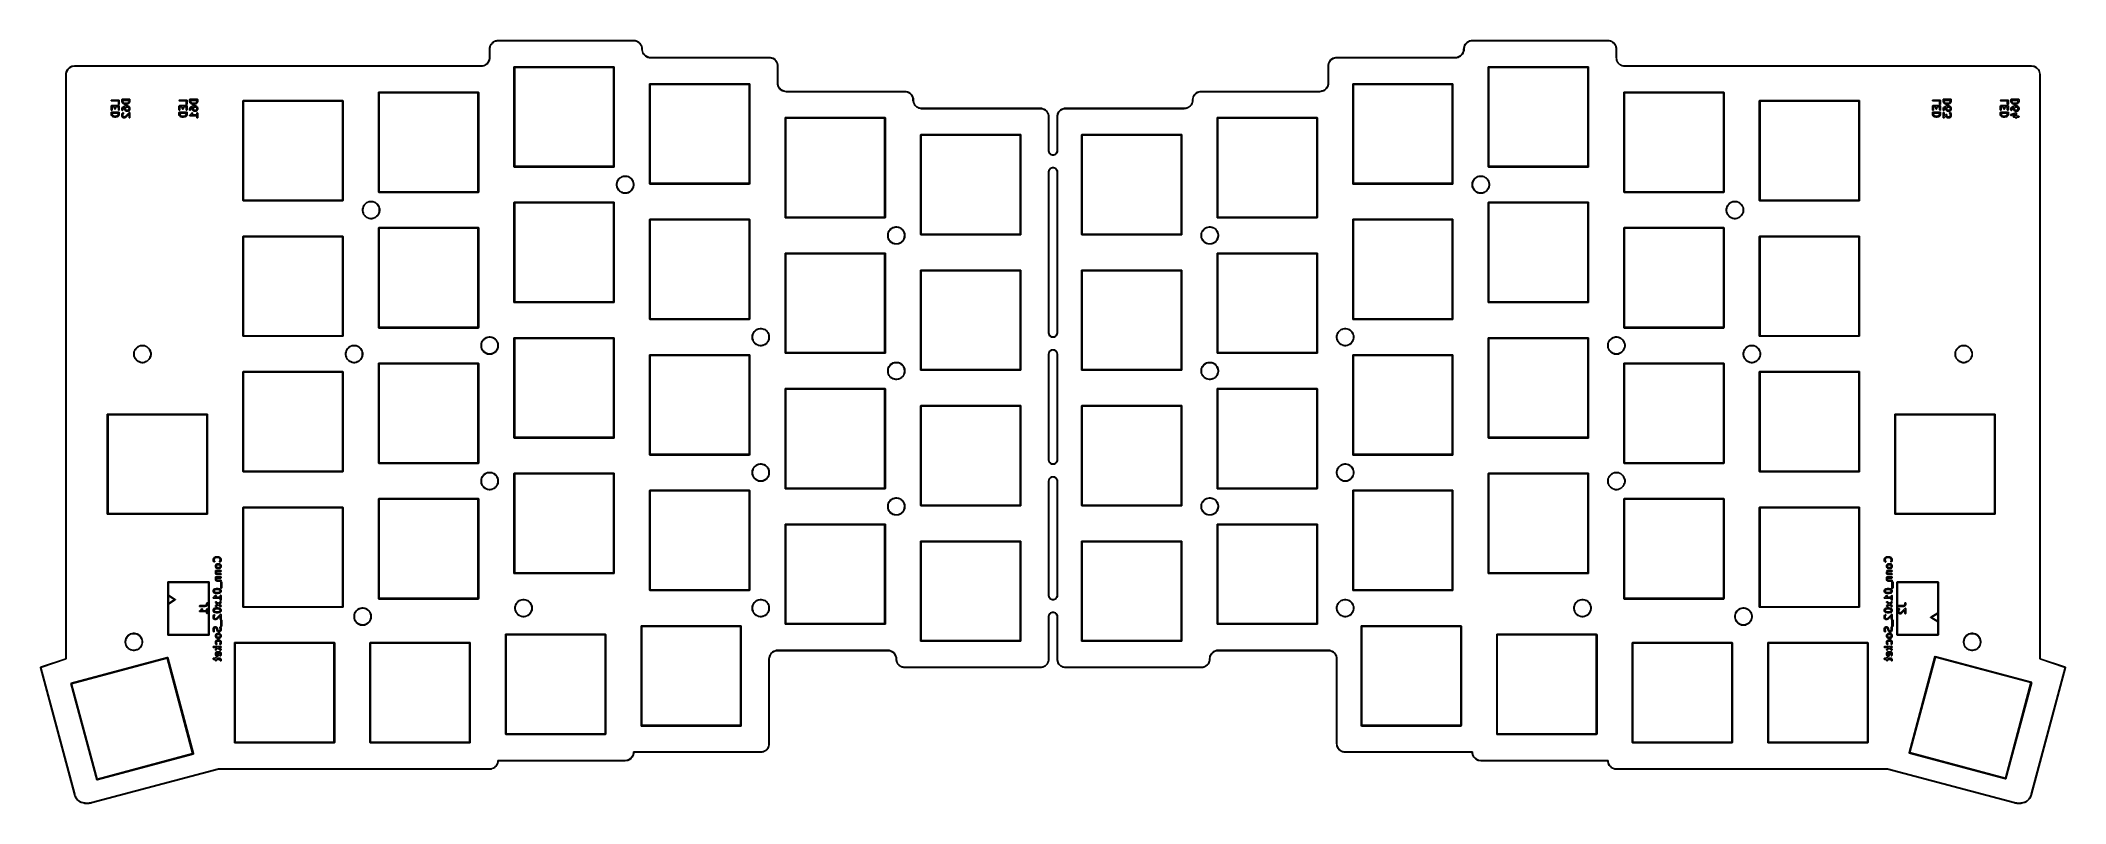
# Model space of a CAD drawing. Extents: x 2.4 to 13.6, y -7.9 to -3.7.
import ezdxf

# ---------------------------------------------------------------- set-up
doc = ezdxf.new("R2010")
doc.units = 0
doc.header["$MEASUREMENT"] = 0
doc.layers.add('BLACK', color=7, linetype='CONTINUOUS')

msp = doc.modelspace()

# ---------------------------------------------------------------- linework, layer by layer
at = {"layer": 'BLACK', "linetype": 'CONTINUOUS'}
for p, q in [((4.898, -3.766), (4.9, -3.759)), ((4.898, -3.773), (4.898, -3.766)), ((4.898, -3.82), (4.898, -3.773)), ((4.898, -3.773), (4.898, -3.773)), ((4.9, -3.759), (4.903, -3.752)), ((4.901, -3.761), (4.9, -3.769)), ((4.9, -3.769), (4.9, -3.773)), ((4.9, -3.773), (4.9, -3.773)), ((4.9, -3.773), (4.9, -3.82)), ((4.904, -3.754), (4.901, -3.761)), ((4.903, -3.752), (4.907, -3.745)), ((4.908, -3.747), (4.904, -3.754)), ((4.907, -3.745), (4.912, -3.74)), ((4.913, -3.741), (4.908, -3.747)), ((4.912, -3.74), (4.917, -3.735)), ((4.919, -3.736), (4.913, -3.741)), ((4.917, -3.735), (4.924, -3.731)), ((4.926, -3.732), (4.919, -3.736)), ((4.924, -3.731), (4.931, -3.728)), ((4.934, -3.729), (4.926, -3.732)), ((4.931, -3.728), (4.938, -3.726)), ((4.941, -3.728), (4.934, -3.729)), ((4.938, -3.726), (4.945, -3.726)), ((4.945, -3.728), (4.941, -3.728)), ((4.945, -3.726), (4.945, -3.726)), ((4.945, -3.726), (5.695, -3.726)), ((5.695, -3.728), (4.945, -3.728)), ((4.945, -3.728), (4.945, -3.728)), ((5.695, -3.726), (5.695, -3.726)), ((5.695, -3.726), (5.695, -3.726)), ((5.695, -3.726), (5.703, -3.726)), ((5.699, -3.728), (5.695, -3.728)), ((5.695, -3.728), (5.695, -3.728)), ((5.695, -3.728), (5.695, -3.728)), ((5.707, -3.729), (5.699, -3.728)), ((5.703, -3.726), (5.71, -3.728)), ((5.715, -3.732), (5.707, -3.729)), ((5.71, -3.728), (5.717, -3.731)), ((5.722, -3.736), (5.715, -3.732)), ((5.717, -3.731), (5.724, -3.735)), ((5.728, -3.741), (5.722, -3.736)), ((5.724, -3.735), (5.729, -3.74)), ((5.733, -3.747), (5.728, -3.741)), ((5.729, -3.74), (5.734, -3.745)), ((5.737, -3.754), (5.733, -3.747)), ((5.734, -3.745), (5.738, -3.752)), ((5.74, -3.761), (5.737, -3.754)), ((5.738, -3.752), (5.741, -3.759)), ((5.741, -3.769), (5.74, -3.761)), ((5.741, -3.759), (5.743, -3.766)), ((5.741, -3.773), (5.741, -3.769)), ((5.742, -3.781), (5.741, -3.773)), ((5.741, -3.773), (5.741, -3.773)), ((5.741, -3.773), (5.741, -3.773)), ((5.741, -3.773), (5.741, -3.773)), ((5.741, -3.773), (5.741, -3.773)), ((5.744, -3.788), (5.742, -3.781)), ((5.743, -3.766), (5.743, -3.773)), ((5.743, -3.773), (5.743, -3.773)), ((5.743, -3.773), (5.743, -3.777)), ((5.743, -3.777), (5.745, -3.785)), ((5.747, -3.795), (5.744, -3.788)), ((5.745, -3.785), (5.747, -3.793)), ((5.747, -3.793), (5.751, -3.8)), ((5.75, -3.802), (5.747, -3.795)), ((5.755, -3.807), (5.75, -3.802)), ((5.751, -3.8), (5.757, -3.806)), ((5.761, -3.812), (5.755, -3.807)), ((5.757, -3.806), (5.763, -3.811)), ((10.269, -3.811), (10.275, -3.806)), ((10.276, -3.807), (10.27, -3.812)), ((10.275, -3.806), (10.28, -3.8)), ((10.281, -3.802), (10.276, -3.807)), ((10.28, -3.8), (10.284, -3.793)), ((10.285, -3.795), (10.281, -3.802)), ((10.284, -3.793), (10.287, -3.785)), ((10.288, -3.788), (10.285, -3.795)), ((10.287, -3.785), (10.288, -3.777)), ((10.288, -3.773), (10.289, -3.766)), ((10.288, -3.777), (10.288, -3.773)), ((10.288, -3.773), (10.288, -3.773)), ((10.288, -3.773), (10.288, -3.773)), ((10.29, -3.781), (10.288, -3.788)), ((10.289, -3.766), (10.291, -3.759)), ((10.292, -3.761), (10.29, -3.769)), ((10.29, -3.769), (10.29, -3.773)), ((10.29, -3.773), (10.29, -3.781)), ((10.291, -3.759), (10.293, -3.752)), ((10.294, -3.754), (10.292, -3.761)), ((10.293, -3.752), (10.297, -3.745)), ((10.298, -3.747), (10.294, -3.754)), ((10.297, -3.745), (10.302, -3.74)), ((10.303, -3.741), (10.298, -3.747)), ((10.302, -3.74), (10.308, -3.735)), ((10.31, -3.736), (10.303, -3.741)), ((10.308, -3.735), (10.314, -3.731)), ((10.317, -3.732), (10.31, -3.736)), ((10.314, -3.731), (10.321, -3.728)), ((10.324, -3.729), (10.317, -3.732)), ((10.321, -3.728), (10.329, -3.726)), ((10.332, -3.728), (10.324, -3.729)), ((10.329, -3.726), (10.336, -3.726)), ((10.336, -3.728), (10.332, -3.728)), ((10.336, -3.726), (10.336, -3.726)), ((10.336, -3.726), (11.086, -3.726)), ((10.336, -3.726), (10.336, -3.726)), ((11.086, -3.728), (10.336, -3.728)), ((10.336, -3.728), (10.336, -3.728)), ((11.086, -3.726), (11.086, -3.726)), ((11.086, -3.726), (11.094, -3.726)), ((11.09, -3.728), (11.086, -3.728)), ((11.086, -3.728), (11.086, -3.728)), ((11.098, -3.729), (11.09, -3.728)), ((11.094, -3.726), (11.101, -3.728)), ((11.106, -3.732), (11.098, -3.729)), ((11.101, -3.728), (11.108, -3.731)), ((11.112, -3.736), (11.106, -3.732)), ((11.108, -3.731), (11.114, -3.735)), ((11.119, -3.741), (11.112, -3.736)), ((11.114, -3.735), (11.12, -3.74)), ((11.124, -3.747), (11.119, -3.741)), ((11.12, -3.74), (11.125, -3.745)), ((11.128, -3.754), (11.124, -3.747)), ((11.125, -3.745), (11.129, -3.752)), ((11.131, -3.761), (11.128, -3.754)), ((11.129, -3.752), (11.132, -3.759)), ((11.132, -3.769), (11.131, -3.761)), ((11.132, -3.759), (11.133, -3.766)), ((11.132, -3.773), (11.132, -3.769)), ((11.132, -3.82), (11.132, -3.773)), ((11.132, -3.773), (11.132, -3.773)), ((11.133, -3.766), (11.134, -3.773)), ((11.134, -3.773), (11.134, -3.773)), ((11.134, -3.773), (11.134, -3.773)), ((11.134, -3.773), (11.134, -3.82)), ((2.554, -3.907), (2.556, -3.899)), ((2.554, -3.914), (2.554, -3.907)), ((2.554, -7.148), (2.554, -3.914)), ((2.554, -3.914), (2.554, -3.914)), ((2.556, -3.899), (2.559, -3.892)), ((2.557, -3.902), (2.556, -3.91)), ((2.556, -3.91), (2.556, -3.914)), ((2.556, -3.914), (2.556, -3.914)), ((2.556, -3.914), (2.556, -3.914)), ((2.556, -3.914), (2.556, -7.148)), ((2.56, -3.895), (2.557, -3.902)), ((2.559, -3.892), (2.563, -3.886)), ((2.564, -3.888), (2.56, -3.895)), ((2.563, -3.886), (2.568, -3.88)), ((2.569, -3.881), (2.564, -3.888)), ((2.568, -3.88), (2.574, -3.875)), ((2.575, -3.876), (2.569, -3.881)), ((2.574, -3.875), (2.58, -3.871)), ((2.582, -3.872), (2.575, -3.876)), ((2.58, -3.871), (2.587, -3.868)), ((2.59, -3.87), (2.582, -3.872)), ((2.587, -3.868), (2.594, -3.867)), ((2.598, -3.868), (2.59, -3.87)), ((2.594, -3.867), (2.602, -3.866)), ((2.602, -3.868), (2.598, -3.868)), ((2.602, -3.866), (2.602, -3.866)), ((2.602, -3.866), (4.195, -3.866)), ((4.195, -3.868), (2.602, -3.868)), ((2.602, -3.868), (2.602, -3.868)), ((2.602, -3.868), (2.602, -3.868)), ((4.195, -3.866), (4.852, -3.866)), ((4.852, -3.868), (4.195, -3.868)), ((4.852, -3.866), (4.852, -3.866)), ((4.852, -3.866), (4.856, -3.866)), ((4.859, -3.868), (4.852, -3.868)), ((4.852, -3.868), (4.852, -3.868)), ((4.852, -3.868), (4.852, -3.868)), ((4.856, -3.866), (4.864, -3.865)), ((4.866, -3.866), (4.859, -3.868)), ((4.864, -3.865), (4.871, -3.862)), ((4.873, -3.863), (4.866, -3.866)), ((4.871, -3.862), (4.878, -3.858)), ((4.88, -3.859), (4.873, -3.863)), ((4.878, -3.858), (4.884, -3.853)), ((4.886, -3.854), (4.88, -3.859)), ((4.884, -3.853), (4.889, -3.847)), ((4.89, -3.848), (4.886, -3.854)), ((4.889, -3.847), (4.893, -3.84)), ((4.894, -3.842), (4.89, -3.848)), ((4.893, -3.84), (4.896, -3.832)), ((4.897, -3.835), (4.894, -3.842)), ((4.896, -3.832), (4.898, -3.824)), ((4.899, -3.828), (4.897, -3.835)), ((4.898, -3.824), (4.898, -3.82)), ((4.898, -3.82), (4.898, -3.82)), ((4.898, -3.82), (4.898, -3.82)), ((4.9, -3.82), (4.899, -3.828)), ((5.033, -3.872), (5.034, -3.871)), ((5.033, -3.873), (5.033, -3.872)), ((5.033, -4.424), (5.033, -3.873)), ((5.034, -3.871), (5.035, -3.871)), ((5.035, -3.871), (5.586, -3.871)), ((5.037, -3.875), (5.037, -4.422)), ((5.584, -3.875), (5.037, -3.875)), ((5.584, -4.422), (5.584, -3.875)), ((5.586, -3.871), (5.587, -3.871)), ((5.587, -3.871), (5.588, -3.872)), ((5.588, -3.872), (5.588, -3.873)), ((5.588, -3.873), (5.588, -4.424)), ((5.767, -3.816), (5.761, -3.812)), ((5.763, -3.811), (5.77, -3.815)), ((5.774, -3.819), (5.767, -3.816)), ((5.77, -3.815), (5.777, -3.818)), ((5.782, -3.821), (5.774, -3.819)), ((5.777, -3.818), (5.785, -3.819)), ((5.789, -3.821), (5.782, -3.821)), ((5.785, -3.819), (5.789, -3.819)), ((5.789, -3.819), (6.445, -3.819)), ((6.445, -3.821), (5.789, -3.821)), ((5.789, -3.821), (5.789, -3.821)), ((5.789, -3.821), (5.789, -3.821)), ((6.445, -3.819), (6.445, -3.819)), ((6.445, -3.819), (6.453, -3.82)), ((6.449, -3.821), (6.445, -3.821)), ((6.457, -3.823), (6.449, -3.821)), ((6.453, -3.82), (6.46, -3.822)), ((6.465, -3.825), (6.457, -3.823)), ((6.46, -3.822), (6.467, -3.824)), ((6.472, -3.829), (6.465, -3.825)), ((6.467, -3.824), (6.474, -3.828)), ((6.478, -3.835), (6.472, -3.829)), ((6.474, -3.828), (6.479, -3.833)), ((6.483, -3.841), (6.478, -3.835)), ((6.479, -3.833), (6.484, -3.839)), ((6.487, -3.848), (6.483, -3.841)), ((6.484, -3.839), (6.488, -3.845)), ((6.49, -3.855), (6.487, -3.848)), ((6.488, -3.845), (6.491, -3.852)), ((6.491, -3.863), (6.49, -3.855)), ((6.491, -3.852), (6.493, -3.86)), ((6.491, -3.867), (6.491, -3.863)), ((6.491, -3.961), (6.491, -3.867)), ((6.491, -3.867), (6.491, -3.867)), ((6.491, -3.867), (6.491, -3.867)), ((6.493, -3.86), (6.493, -3.867)), ((6.493, -3.867), (6.493, -3.867)), ((6.493, -3.867), (6.493, -3.961)), ((9.538, -3.867), (9.539, -3.86)), ((9.538, -3.961), (9.538, -3.867)), ((9.538, -3.867), (9.538, -3.867)), ((9.539, -3.86), (9.541, -3.852)), ((9.542, -3.855), (9.54, -3.863)), ((9.54, -3.863), (9.54, -3.867)), ((9.54, -3.867), (9.54, -3.867)), ((9.54, -3.867), (9.54, -3.867)), ((9.54, -3.867), (9.54, -3.961)), ((9.541, -3.852), (9.543, -3.845)), ((9.544, -3.848), (9.542, -3.855)), ((9.543, -3.845), (9.547, -3.839)), ((9.548, -3.841), (9.544, -3.848)), ((9.547, -3.839), (9.552, -3.833)), ((9.553, -3.835), (9.548, -3.841)), ((9.552, -3.833), (9.558, -3.828)), ((9.56, -3.829), (9.553, -3.835)), ((9.558, -3.828), (9.564, -3.824)), ((9.567, -3.825), (9.56, -3.829)), ((9.564, -3.824), (9.571, -3.822)), ((9.574, -3.823), (9.567, -3.825)), ((9.571, -3.822), (9.579, -3.82)), ((9.582, -3.821), (9.574, -3.823)), ((9.579, -3.82), (9.586, -3.819)), ((9.586, -3.821), (9.582, -3.821)), ((9.586, -3.819), (9.586, -3.819)), ((9.586, -3.819), (10.242, -3.819)), ((10.242, -3.821), (9.586, -3.821)), ((9.586, -3.821), (9.586, -3.821)), ((9.586, -3.821), (9.586, -3.821)), ((9.586, -3.821), (9.586, -3.821)), ((10.242, -3.819), (10.242, -3.819)), ((10.242, -3.819), (10.242, -3.819)), ((10.242, -3.819), (10.246, -3.819)), ((10.25, -3.821), (10.242, -3.821)), ((10.242, -3.821), (10.242, -3.821)), ((10.246, -3.819), (10.254, -3.818)), ((10.257, -3.819), (10.25, -3.821)), ((10.254, -3.818), (10.262, -3.815)), ((10.264, -3.816), (10.257, -3.819)), ((10.262, -3.815), (10.269, -3.811)), ((10.27, -3.812), (10.264, -3.816)), ((10.424, -3.872), (10.425, -3.871)), ((10.424, -3.873), (10.424, -3.872)), ((10.424, -4.424), (10.424, -3.873)), ((10.425, -3.871), (10.426, -3.871)), ((10.426, -3.871), (10.977, -3.871)), ((10.428, -3.875), (10.428, -4.422)), ((10.975, -3.875), (10.428, -3.875)), ((10.975, -4.422), (10.975, -3.875)), ((10.977, -3.871), (10.978, -3.871)), ((10.978, -3.871), (10.979, -3.872)), ((10.979, -3.872), (10.979, -3.873)), ((10.979, -3.873), (10.979, -4.424)), ((11.133, -3.828), (11.132, -3.82)), ((11.132, -3.82), (11.132, -3.82)), ((11.134, -3.835), (11.133, -3.828)), ((11.134, -3.82), (11.134, -3.82)), ((11.134, -3.82), (11.134, -3.82)), ((11.134, -3.82), (11.134, -3.824)), ((11.134, -3.824), (11.135, -3.832)), ((11.137, -3.842), (11.134, -3.835)), ((11.135, -3.832), (11.138, -3.84)), ((11.141, -3.848), (11.137, -3.842)), ((11.138, -3.84), (11.142, -3.847)), ((11.146, -3.854), (11.141, -3.848)), ((11.142, -3.847), (11.147, -3.853)), ((11.152, -3.859), (11.146, -3.854)), ((11.147, -3.853), (11.153, -3.858)), ((11.158, -3.863), (11.152, -3.859)), ((11.153, -3.858), (11.16, -3.862)), ((11.165, -3.866), (11.158, -3.863)), ((11.16, -3.862), (11.168, -3.865)), ((11.172, -3.868), (11.165, -3.866)), ((11.168, -3.865), (11.176, -3.866)), ((11.18, -3.868), (11.172, -3.868)), ((11.176, -3.866), (11.18, -3.866)), ((11.18, -3.866), (11.18, -3.866)), ((11.18, -3.866), (11.836, -3.866)), ((11.836, -3.868), (11.18, -3.868)), ((11.18, -3.868), (11.18, -3.868)), ((11.836, -3.866), (13.43, -3.866)), ((13.43, -3.868), (11.836, -3.868)), ((13.43, -3.866), (13.437, -3.867)), ((13.434, -3.868), (13.43, -3.868)), ((13.43, -3.868), (13.43, -3.868)), ((13.43, -3.868), (13.43, -3.868)), ((13.442, -3.87), (13.434, -3.868)), ((13.437, -3.867), (13.445, -3.868)), ((13.449, -3.872), (13.442, -3.87)), ((13.445, -3.868), (13.452, -3.871)), ((13.456, -3.876), (13.449, -3.872)), ((13.452, -3.871), (13.458, -3.875)), ((13.462, -3.881), (13.456, -3.876)), ((13.458, -3.875), (13.464, -3.88)), ((13.468, -3.888), (13.462, -3.881)), ((13.464, -3.88), (13.469, -3.886)), ((13.472, -3.895), (13.468, -3.888)), ((13.469, -3.886), (13.472, -3.892)), ((13.472, -3.892), (13.475, -3.899)), ((13.474, -3.902), (13.472, -3.895)), ((13.476, -3.91), (13.474, -3.902)), ((13.475, -3.899), (13.477, -3.907)), ((13.476, -3.914), (13.476, -3.91)), ((13.476, -7.148), (13.476, -3.914)), ((13.476, -3.914), (13.476, -3.914)), ((13.477, -3.907), (13.478, -3.914)), ((13.478, -3.914), (13.478, -3.914)), ((13.478, -3.914), (13.478, -7.148)), ((4.283, -4.013), (4.284, -4.012)), ((4.283, -4.565), (4.283, -4.013)), ((4.283, -4.013), (4.283, -4.013)), ((4.284, -4.012), (4.285, -4.011)), ((4.285, -4.011), (4.836, -4.011)), ((4.287, -4.015), (4.287, -4.563)), ((4.834, -4.015), (4.287, -4.015)), ((4.834, -4.563), (4.834, -4.015)), ((4.836, -4.011), (4.837, -4.012)), ((4.837, -4.012), (4.838, -4.013)), ((4.838, -4.013), (4.838, -4.013)), ((4.838, -4.013), (4.838, -4.565)), ((5.783, -3.966), (5.784, -3.965)), ((5.783, -3.967), (5.783, -3.966)), ((5.783, -4.518), (5.783, -3.967)), ((5.784, -3.965), (5.785, -3.965)), ((5.785, -3.965), (6.336, -3.965)), ((5.787, -3.969), (5.787, -4.516)), ((6.334, -3.969), (5.787, -3.969)), ((6.334, -4.516), (6.334, -3.969)), ((6.336, -3.965), (6.337, -3.965)), ((6.337, -3.965), (6.338, -3.966)), ((6.338, -3.966), (6.338, -3.967)), ((6.338, -3.967), (6.338, -4.518)), ((6.492, -3.968), (6.491, -3.961)), ((6.491, -3.961), (6.491, -3.961)), ((6.491, -3.961), (6.491, -3.961)), ((6.491, -3.961), (6.491, -3.961)), ((6.491, -3.961), (6.491, -3.961)), ((6.494, -3.976), (6.492, -3.968)), ((6.493, -3.961), (6.493, -3.961)), ((6.493, -3.961), (6.493, -3.961)), ((6.493, -3.961), (6.493, -3.961)), ((6.493, -3.961), (6.493, -3.965)), ((6.493, -3.965), (6.495, -3.973)), ((6.497, -3.983), (6.494, -3.976)), ((6.495, -3.973), (6.497, -3.98)), ((6.497, -3.98), (6.501, -3.987)), ((6.5, -3.989), (6.497, -3.983)), ((6.505, -3.995), (6.5, -3.989)), ((6.501, -3.987), (6.507, -3.993)), ((6.511, -4), (6.505, -3.995)), ((6.507, -3.993), (6.513, -3.999)), ((6.517, -4.004), (6.511, -4)), ((6.513, -3.999), (6.52, -4.003)), ((6.524, -4.006), (6.517, -4.004)), ((6.52, -4.003), (6.527, -4.005)), ((6.532, -4.008), (6.524, -4.006)), ((6.527, -4.005), (6.535, -4.007)), ((6.539, -4.009), (6.532, -4.008)), ((6.535, -4.007), (6.539, -4.007)), ((6.539, -4.007), (7.195, -4.007)), ((7.195, -4.009), (6.539, -4.009)), ((7.195, -4.007), (7.203, -4.007)), ((7.199, -4.009), (7.195, -4.009)), ((7.195, -4.009), (7.195, -4.009)), ((7.195, -4.009), (7.195, -4.009)), ((7.207, -4.01), (7.199, -4.009)), ((7.203, -4.007), (7.21, -4.009)), ((7.215, -4.013), (7.207, -4.01)), ((7.21, -4.009), (7.217, -4.012)), ((7.222, -4.017), (7.215, -4.013)), ((7.217, -4.012), (7.224, -4.016)), ((7.228, -4.022), (7.222, -4.017)), ((7.224, -4.016), (7.229, -4.021)), ((7.233, -4.028), (7.228, -4.022)), ((7.229, -4.021), (7.234, -4.027)), ((7.237, -4.035), (7.233, -4.028)), ((7.234, -4.027), (7.238, -4.033)), ((7.238, -4.033), (7.241, -4.04)), ((8.791, -4.04), (8.793, -4.033)), ((8.793, -4.033), (8.797, -4.027)), ((8.798, -4.028), (8.794, -4.035)), ((8.797, -4.027), (8.802, -4.021)), ((8.803, -4.022), (8.798, -4.028)), ((8.802, -4.021), (8.808, -4.016)), ((8.81, -4.017), (8.803, -4.022)), ((8.808, -4.016), (8.814, -4.012)), ((8.817, -4.013), (8.81, -4.017)), ((8.814, -4.012), (8.821, -4.009)), ((8.824, -4.01), (8.817, -4.013)), ((8.821, -4.009), (8.829, -4.007)), ((8.832, -4.009), (8.824, -4.01)), ((8.829, -4.007), (8.836, -4.007)), ((8.836, -4.009), (8.832, -4.009)), ((8.836, -4.007), (8.836, -4.007)), ((8.836, -4.007), (9.492, -4.007)), ((9.492, -4.009), (8.836, -4.009)), ((8.836, -4.009), (8.836, -4.009)), ((8.836, -4.009), (8.836, -4.009)), ((9.492, -4.007), (9.492, -4.007)), ((9.492, -4.007), (9.492, -4.007)), ((9.492, -4.007), (9.496, -4.007)), ((9.5, -4.008), (9.492, -4.009)), ((9.492, -4.009), (9.492, -4.009)), ((9.496, -4.007), (9.504, -4.005)), ((9.507, -4.006), (9.5, -4.008)), ((9.504, -4.005), (9.512, -4.003)), ((9.514, -4.004), (9.507, -4.006)), ((9.512, -4.003), (9.519, -3.999)), ((9.52, -4), (9.514, -4.004)), ((9.519, -3.999), (9.525, -3.993)), ((9.526, -3.995), (9.52, -4)), ((9.525, -3.993), (9.53, -3.987)), ((9.531, -3.989), (9.526, -3.995)), ((9.53, -3.987), (9.534, -3.98)), ((9.535, -3.983), (9.531, -3.989)), ((9.534, -3.98), (9.537, -3.973)), ((9.538, -3.976), (9.535, -3.983)), ((9.537, -3.973), (9.538, -3.965)), ((9.538, -3.965), (9.538, -3.961)), ((9.538, -3.961), (9.538, -3.961)), ((9.538, -3.961), (9.538, -3.961)), ((9.54, -3.968), (9.538, -3.976)), ((9.54, -3.961), (9.54, -3.961)), ((9.54, -3.961), (9.54, -3.961)), ((9.54, -3.961), (9.54, -3.968)), ((9.674, -3.966), (9.675, -3.965)), ((9.674, -3.967), (9.674, -3.966)), ((9.674, -4.518), (9.674, -3.967)), ((9.675, -3.965), (9.676, -3.965)), ((9.676, -3.965), (10.227, -3.965)), ((9.678, -3.969), (9.678, -4.516)), ((10.225, -3.969), (9.678, -3.969)), ((10.225, -4.516), (10.225, -3.969)), ((10.227, -3.965), (10.228, -3.965)), ((10.228, -3.965), (10.229, -3.966)), ((10.229, -3.966), (10.229, -3.967)), ((10.229, -3.967), (10.229, -4.518)), ((11.174, -4.013), (11.175, -4.012)), ((11.174, -4.565), (11.174, -4.013)), ((11.174, -4.013), (11.174, -4.013)), ((11.175, -4.012), (11.176, -4.011)), ((11.176, -4.011), (11.727, -4.011)), ((11.178, -4.015), (11.178, -4.563)), ((11.725, -4.015), (11.178, -4.015)), ((11.725, -4.563), (11.725, -4.015)), ((11.727, -4.011), (11.728, -4.012)), ((11.728, -4.012), (11.729, -4.013)), ((11.729, -4.013), (11.729, -4.013)), ((11.729, -4.013), (11.729, -4.565)), ((2.804, -4.057), (2.805, -4.056)), ((2.804, -4.058), (2.804, -4.057)), ((2.805, -4.059), (2.804, -4.058)), ((2.804, -4.089), (2.805, -4.088)), ((2.804, -4.108), (2.804, -4.089)), ((2.804, -4.089), (2.804, -4.089)), ((2.804, -4.109), (2.804, -4.108)), ((2.805, -4.11), (2.804, -4.109)), ((2.804, -4.124), (2.805, -4.123)), ((2.804, -4.125), (2.804, -4.124)), ((2.804, -4.134), (2.804, -4.125)), ((2.804, -4.135), (2.804, -4.134)), ((2.806, -4.141), (2.804, -4.135)), ((2.804, -4.135), (2.804, -4.135)), ((2.804, -4.135), (2.804, -4.135)), ((2.804, -4.135), (2.804, -4.135)), ((2.804, -4.135), (2.804, -4.135)), ((2.804, -4.135), (2.804, -4.135)), ((2.805, -4.056), (2.805, -4.055)), ((2.805, -4.055), (2.807, -4.055)), ((2.805, -4.06), (2.805, -4.059)), ((2.807, -4.06), (2.805, -4.06)), ((2.805, -4.087), (2.807, -4.086)), ((2.805, -4.088), (2.805, -4.087)), ((2.805, -4.111), (2.805, -4.11)), ((2.807, -4.111), (2.805, -4.111)), ((2.805, -4.123), (2.805, -4.122)), ((2.805, -4.122), (2.807, -4.122)), ((2.807, -4.142), (2.806, -4.141)), ((2.806, -4.141), (2.806, -4.141)), ((2.806, -4.141), (2.806, -4.141)), ((2.807, -4.055), (2.807, -4.055)), ((2.807, -4.055), (2.846, -4.055)), ((2.844, -4.06), (2.807, -4.06)), ((2.807, -4.06), (2.807, -4.06)), ((2.807, -4.086), (2.807, -4.086)), ((2.807, -4.086), (2.846, -4.086)), ((2.808, -4.111), (2.807, -4.111)), ((2.807, -4.122), (2.807, -4.122)), ((2.807, -4.122), (2.846, -4.122)), ((2.811, -4.146), (2.807, -4.142)), ((2.807, -4.142), (2.807, -4.142)), ((2.809, -4.111), (2.808, -4.111)), ((2.81, -4.11), (2.809, -4.111)), ((2.823, -4.092), (2.81, -4.092)), ((2.81, -4.092), (2.81, -4.108)), ((2.81, -4.108), (2.81, -4.109)), ((2.81, -4.109), (2.81, -4.11)), ((2.844, -4.128), (2.81, -4.128)), ((2.81, -4.128), (2.81, -4.134)), ((2.81, -4.134), (2.812, -4.138)), ((2.811, -4.146), (2.811, -4.146)), ((2.812, -4.138), (2.814, -4.141)), ((2.814, -4.141), (2.818, -4.143)), ((2.818, -4.143), (2.824, -4.144)), ((2.823, -4.102), (2.823, -4.092)), ((2.823, -4.103), (2.823, -4.102)), ((2.823, -4.104), (2.823, -4.103)), ((2.824, -4.105), (2.823, -4.104)), ((2.825, -4.105), (2.824, -4.105)), ((2.824, -4.144), (2.829, -4.144)), ((2.826, -4.105), (2.825, -4.105)), ((2.827, -4.105), (2.826, -4.105)), ((2.828, -4.104), (2.827, -4.105)), ((2.829, -4.103), (2.828, -4.104)), ((2.844, -4.092), (2.829, -4.092)), ((2.829, -4.092), (2.829, -4.102)), ((2.829, -4.102), (2.829, -4.103)), ((2.829, -4.144), (2.836, -4.143)), ((2.836, -4.143), (2.839, -4.141)), ((2.839, -4.141), (2.842, -4.138)), ((2.842, -4.138), (2.844, -4.134)), ((2.847, -4.142), (2.843, -4.146)), ((2.843, -4.146), (2.843, -4.146)), ((2.844, -4.076), (2.844, -4.06)), ((2.844, -4.077), (2.844, -4.076)), ((2.844, -4.078), (2.844, -4.077)), ((2.845, -4.079), (2.844, -4.078)), ((2.844, -4.108), (2.844, -4.092)), ((2.844, -4.109), (2.844, -4.108)), ((2.844, -4.11), (2.844, -4.109)), ((2.845, -4.111), (2.844, -4.11)), ((2.844, -4.134), (2.844, -4.128)), ((2.846, -4.079), (2.845, -4.079)), ((2.846, -4.111), (2.845, -4.111)), ((2.846, -4.055), (2.847, -4.055)), ((2.847, -4.079), (2.846, -4.079)), ((2.846, -4.086), (2.847, -4.086)), ((2.847, -4.111), (2.846, -4.111)), ((2.846, -4.122), (2.847, -4.122)), ((2.847, -4.055), (2.848, -4.055)), ((2.848, -4.079), (2.847, -4.079)), ((2.847, -4.086), (2.848, -4.087)), ((2.848, -4.111), (2.847, -4.111)), ((2.847, -4.122), (2.848, -4.122)), ((2.849, -4.135), (2.847, -4.141)), ((2.847, -4.141), (2.847, -4.141)), ((2.847, -4.141), (2.847, -4.141)), ((2.847, -4.141), (2.847, -4.142)), ((2.847, -4.142), (2.847, -4.142)), ((2.848, -4.055), (2.849, -4.056)), ((2.849, -4.078), (2.848, -4.079)), ((2.848, -4.087), (2.849, -4.088)), ((2.849, -4.11), (2.848, -4.111)), ((2.848, -4.122), (2.849, -4.123)), ((2.849, -4.056), (2.849, -4.057)), ((2.849, -4.057), (2.849, -4.057)), ((2.849, -4.057), (2.849, -4.076)), ((2.849, -4.076), (2.849, -4.077)), ((2.849, -4.077), (2.849, -4.078)), ((2.849, -4.088), (2.849, -4.089)), ((2.849, -4.089), (2.849, -4.089)), ((2.849, -4.089), (2.849, -4.108)), ((2.849, -4.108), (2.849, -4.109)), ((2.849, -4.109), (2.849, -4.11)), ((2.849, -4.123), (2.849, -4.124)), ((2.849, -4.124), (2.849, -4.125)), ((2.849, -4.125), (2.849, -4.134)), ((2.849, -4.134), (2.849, -4.135)), ((2.849, -4.135), (2.849, -4.135)), ((2.849, -4.135), (2.849, -4.135)), ((2.849, -4.135), (2.849, -4.135)), ((2.849, -4.135), (2.849, -4.135)), ((2.849, -4.135), (2.849, -4.135)), ((2.863, -4.053), (2.864, -4.052)), ((2.863, -4.054), (2.863, -4.053)), ((2.863, -4.063), (2.863, -4.054)), ((2.863, -4.064), (2.863, -4.063)), ((2.863, -4.063), (2.863, -4.063)), ((2.863, -4.063), (2.863, -4.063)), ((2.865, -4.07), (2.863, -4.064)), ((2.863, -4.064), (2.863, -4.064)), ((2.863, -4.064), (2.863, -4.064)), ((2.863, -4.064), (2.863, -4.064)), ((2.863, -4.102), (2.864, -4.101)), ((2.863, -4.11), (2.863, -4.102)), ((2.863, -4.102), (2.863, -4.102)), ((2.863, -4.102), (2.863, -4.102)), ((2.863, -4.102), (2.863, -4.102)), ((2.863, -4.111), (2.863, -4.11)), ((2.864, -4.112), (2.863, -4.111)), ((2.863, -4.134), (2.864, -4.133)), ((2.863, -4.144), (2.863, -4.134)), ((2.863, -4.134), (2.863, -4.134)), ((2.863, -4.134), (2.863, -4.134)), ((2.863, -4.134), (2.863, -4.134)), ((2.864, -4.145), (2.863, -4.144)), ((2.863, -4.144), (2.863, -4.144)), ((2.863, -4.144), (2.863, -4.144)), ((2.863, -4.144), (2.863, -4.144)), ((2.864, -4.052), (2.865, -4.051)), ((2.864, -4.101), (2.865, -4.097)), ((2.865, -4.112), (2.864, -4.112)), ((2.864, -4.133), (2.865, -4.129)), ((2.865, -4.149), (2.864, -4.145)), ((2.865, -4.051), (2.866, -4.051)), ((2.866, -4.07), (2.865, -4.07)), ((2.865, -4.07), (2.865, -4.07)), ((2.865, -4.097), (2.866, -4.097)), ((2.866, -4.113), (2.865, -4.112)), ((2.865, -4.129), (2.866, -4.129)), ((2.866, -4.051), (2.866, -4.051)), ((2.866, -4.051), (2.906, -4.051)), ((2.866, -4.071), (2.866, -4.07)), ((2.866, -4.07), (2.866, -4.07)), ((2.87, -4.075), (2.866, -4.071)), ((2.866, -4.097), (2.868, -4.095)), ((2.866, -4.097), (2.866, -4.097)), ((2.866, -4.097), (2.866, -4.097)), ((2.866, -4.097), (2.866, -4.097)), ((2.866, -4.097), (2.866, -4.097)), ((2.866, -4.097), (2.866, -4.097)), ((2.867, -4.113), (2.866, -4.113)), ((2.866, -4.128), (2.868, -4.127)), ((2.866, -4.129), (2.866, -4.128)), ((2.866, -4.129), (2.866, -4.129)), ((2.866, -4.129), (2.866, -4.129)), ((2.866, -4.129), (2.866, -4.129)), ((2.866, -4.129), (2.866, -4.129)), ((2.868, -4.112), (2.867, -4.113)), ((2.868, -4.094), (2.874, -4.091)), ((2.868, -4.095), (2.868, -4.094)), ((2.868, -4.094), (2.868, -4.094)), ((2.868, -4.094), (2.868, -4.094)), ((2.868, -4.095), (2.868, -4.095)), ((2.868, -4.095), (2.868, -4.095)), ((2.868, -4.095), (2.868, -4.095)), ((2.869, -4.112), (2.868, -4.112)), ((2.868, -4.127), (2.868, -4.126)), ((2.868, -4.126), (2.869, -4.126)), ((2.903, -4.057), (2.869, -4.057)), ((2.869, -4.057), (2.869, -4.063)), ((2.869, -4.063), (2.871, -4.067)), ((2.87, -4.1), (2.869, -4.103)), ((2.869, -4.103), (2.869, -4.11)), ((2.869, -4.11), (2.869, -4.111)), ((2.869, -4.111), (2.869, -4.112)), ((2.869, -4.126), (2.87, -4.126)), ((2.87, -4.132), (2.869, -4.135)), ((2.869, -4.135), (2.869, -4.143)), ((2.869, -4.143), (2.87, -4.146)), ((2.874, -4.077), (2.87, -4.075)), ((2.87, -4.075), (2.87, -4.075)), ((2.87, -4.075), (2.87, -4.075)), ((2.87, -4.075), (2.87, -4.075)), ((2.87, -4.075), (2.87, -4.075)), ((2.87, -4.075), (2.87, -4.075)), ((2.87, -4.075), (2.87, -4.075)), ((2.872, -4.099), (2.87, -4.1)), ((2.87, -4.126), (2.872, -4.126)), ((2.872, -4.131), (2.87, -4.132)), ((2.87, -4.146), (2.872, -4.147)), ((2.871, -4.067), (2.874, -4.07)), ((2.877, -4.096), (2.872, -4.099)), ((2.872, -4.126), (2.872, -4.127)), ((2.872, -4.127), (2.873, -4.128)), ((2.873, -4.129), (2.872, -4.13)), ((2.872, -4.13), (2.872, -4.131)), ((2.873, -4.128), (2.873, -4.129)), ((2.874, -4.07), (2.877, -4.072)), ((2.875, -4.077), (2.874, -4.077)), ((2.874, -4.077), (2.874, -4.077)), ((2.874, -4.077), (2.874, -4.077)), ((2.874, -4.091), (2.874, -4.09)), ((2.874, -4.09), (2.874, -4.09)), ((2.874, -4.09), (2.874, -4.09)), ((2.874, -4.09), (2.874, -4.09)), ((2.874, -4.09), (2.874, -4.09)), ((2.874, -4.09), (2.875, -4.09)), ((2.882, -4.079), (2.875, -4.077)), ((2.875, -4.077), (2.875, -4.077)), ((2.875, -4.077), (2.875, -4.077)), ((2.875, -4.077), (2.875, -4.077)), ((2.875, -4.09), (2.882, -4.088)), ((2.877, -4.072), (2.883, -4.073)), ((2.88, -4.095), (2.877, -4.096)), ((2.878, -4.098), (2.879, -4.097)), ((2.878, -4.099), (2.878, -4.098)), ((2.878, -4.098), (2.878, -4.098)), ((2.878, -4.098), (2.878, -4.098)), ((2.878, -4.106), (2.878, -4.099)), ((2.878, -4.107), (2.878, -4.106)), ((2.879, -4.108), (2.878, -4.107)), ((2.878, -4.107), (2.878, -4.107)), ((2.878, -4.107), (2.878, -4.107)), ((2.879, -4.097), (2.88, -4.095)), ((2.88, -4.111), (2.879, -4.108)), ((2.881, -4.112), (2.88, -4.111)), ((2.883, -4.114), (2.881, -4.112)), ((2.881, -4.112), (2.881, -4.112)), ((2.881, -4.112), (2.881, -4.112)), ((2.881, -4.112), (2.881, -4.112)), ((2.881, -4.112), (2.881, -4.112)), ((2.881, -4.112), (2.881, -4.112)), ((2.881, -4.147), (2.903, -4.125)), ((2.883, -4.079), (2.882, -4.079)), ((2.882, -4.079), (2.882, -4.079)), ((2.882, -4.079), (2.882, -4.079)), ((2.882, -4.088), (2.882, -4.088)), ((2.882, -4.088), (2.882, -4.088)), ((2.882, -4.088), (2.883, -4.088)), ((2.883, -4.073), (2.888, -4.073)), ((2.889, -4.079), (2.883, -4.079)), ((2.883, -4.079), (2.883, -4.079)), ((2.883, -4.079), (2.883, -4.079)), ((2.883, -4.079), (2.883, -4.079)), ((2.883, -4.088), (2.883, -4.088)), ((2.883, -4.088), (2.883, -4.088)), ((2.883, -4.088), (2.883, -4.088)), ((2.883, -4.088), (2.898, -4.088)), ((2.884, -4.114), (2.883, -4.114)), ((2.883, -4.114), (2.883, -4.114)), ((2.883, -4.114), (2.883, -4.114)), ((2.883, -4.114), (2.883, -4.114)), ((2.883, -4.114), (2.883, -4.114)), ((2.883, -4.114), (2.883, -4.114)), ((2.885, -4.097), (2.884, -4.099)), ((2.884, -4.099), (2.884, -4.106)), ((2.884, -4.106), (2.885, -4.108)), ((2.887, -4.116), (2.884, -4.114)), ((2.887, -4.096), (2.885, -4.097)), ((2.885, -4.108), (2.887, -4.109)), ((2.903, -4.134), (2.885, -4.151)), ((2.889, -4.094), (2.887, -4.096)), ((2.887, -4.109), (2.889, -4.111)), ((2.888, -4.117), (2.887, -4.116)), ((2.888, -4.073), (2.895, -4.072)), ((2.889, -4.117), (2.888, -4.117)), ((2.888, -4.117), (2.888, -4.117)), ((2.888, -4.117), (2.888, -4.117)), ((2.897, -4.077), (2.889, -4.079)), ((2.889, -4.079), (2.889, -4.079)), ((2.889, -4.079), (2.889, -4.079)), ((2.889, -4.079), (2.889, -4.079)), ((2.889, -4.079), (2.889, -4.079)), ((2.889, -4.079), (2.889, -4.079)), ((2.889, -4.079), (2.889, -4.079)), ((2.897, -4.094), (2.889, -4.094)), ((2.889, -4.111), (2.897, -4.111)), ((2.898, -4.117), (2.889, -4.117)), ((2.895, -4.072), (2.898, -4.07)), ((2.901, -4.075), (2.897, -4.077)), ((2.897, -4.077), (2.897, -4.077)), ((2.897, -4.077), (2.897, -4.077)), ((2.897, -4.077), (2.897, -4.077)), ((2.897, -4.077), (2.897, -4.077)), ((2.897, -4.077), (2.897, -4.077)), ((2.897, -4.077), (2.897, -4.077)), ((2.9, -4.096), (2.897, -4.094)), ((2.897, -4.111), (2.9, -4.109)), ((2.898, -4.07), (2.901, -4.067)), ((2.898, -4.088), (2.899, -4.088)), ((2.899, -4.117), (2.898, -4.117)), ((2.899, -4.088), (2.899, -4.088)), ((2.899, -4.088), (2.899, -4.088)), ((2.899, -4.088), (2.899, -4.089)), ((2.899, -4.089), (2.903, -4.09)), ((2.903, -4.114), (2.899, -4.116)), ((2.899, -4.116), (2.899, -4.117)), ((2.899, -4.117), (2.899, -4.117)), ((2.899, -4.117), (2.899, -4.117)), ((2.901, -4.097), (2.9, -4.096)), ((2.9, -4.109), (2.901, -4.108)), ((2.901, -4.067), (2.903, -4.063)), ((2.902, -4.075), (2.901, -4.075)), ((2.901, -4.075), (2.901, -4.075)), ((2.903, -4.099), (2.901, -4.097)), ((2.901, -4.108), (2.903, -4.106)), ((2.906, -4.071), (2.902, -4.075)), ((2.902, -4.075), (2.902, -4.075)), ((2.902, -4.075), (2.902, -4.075)), ((2.902, -4.075), (2.902, -4.075)), ((2.902, -4.075), (2.902, -4.075)), ((2.903, -4.063), (2.903, -4.057)), ((2.903, -4.09), (2.903, -4.091)), ((2.903, -4.091), (2.903, -4.091)), ((2.903, -4.091), (2.903, -4.091)), ((2.903, -4.091), (2.904, -4.091)), ((2.903, -4.106), (2.903, -4.099)), ((2.904, -4.114), (2.903, -4.114)), ((2.903, -4.114), (2.903, -4.114)), ((2.903, -4.114), (2.903, -4.114)), ((2.903, -4.114), (2.903, -4.114)), ((2.903, -4.125), (2.904, -4.124)), ((2.903, -4.151), (2.903, -4.134)), ((2.904, -4.091), (2.904, -4.091)), ((2.904, -4.091), (2.904, -4.091)), ((2.904, -4.091), (2.906, -4.093)), ((2.906, -4.112), (2.904, -4.114)), ((2.904, -4.114), (2.904, -4.114)), ((2.904, -4.114), (2.904, -4.114)), ((2.904, -4.124), (2.905, -4.124)), ((2.905, -4.124), (2.905, -4.124)), ((2.905, -4.124), (2.906, -4.124)), ((2.906, -4.051), (2.907, -4.051)), ((2.906, -4.051), (2.906, -4.051)), ((2.908, -4.064), (2.906, -4.07)), ((2.906, -4.07), (2.906, -4.07)), ((2.906, -4.07), (2.906, -4.07)), ((2.906, -4.07), (2.906, -4.07)), ((2.906, -4.07), (2.906, -4.071)), ((2.906, -4.093), (2.906, -4.093)), ((2.906, -4.093), (2.906, -4.093)), ((2.906, -4.093), (2.906, -4.093)), ((2.906, -4.093), (2.906, -4.093)), ((2.906, -4.093), (2.906, -4.093)), ((2.906, -4.093), (2.906, -4.094)), ((2.906, -4.094), (2.908, -4.097)), ((2.908, -4.108), (2.906, -4.111)), ((2.906, -4.111), (2.906, -4.112)), ((2.906, -4.112), (2.906, -4.112)), ((2.906, -4.112), (2.906, -4.112)), ((2.906, -4.112), (2.906, -4.112)), ((2.906, -4.112), (2.906, -4.112)), ((2.906, -4.112), (2.906, -4.112)), ((2.906, -4.124), (2.907, -4.124)), ((2.907, -4.051), (2.908, -4.052)), ((2.907, -4.124), (2.908, -4.125)), ((2.908, -4.052), (2.908, -4.053)), ((2.908, -4.053), (2.908, -4.054)), ((2.908, -4.054), (2.908, -4.063)), ((2.908, -4.063), (2.908, -4.063)), ((2.908, -4.063), (2.908, -4.063)), ((2.908, -4.063), (2.908, -4.064)), ((2.908, -4.064), (2.908, -4.064)), ((2.908, -4.064), (2.908, -4.064)), ((2.908, -4.064), (2.908, -4.064)), ((2.908, -4.097), (2.908, -4.098)), ((2.908, -4.098), (2.908, -4.098)), ((2.908, -4.098), (2.908, -4.098)), ((2.908, -4.098), (2.908, -4.099)), ((2.908, -4.099), (2.908, -4.106)), ((2.908, -4.106), (2.908, -4.107)), ((2.908, -4.107), (2.908, -4.107)), ((2.908, -4.107), (2.908, -4.107)), ((2.908, -4.107), (2.908, -4.108)), ((2.908, -4.125), (2.908, -4.126)), ((2.908, -4.126), (2.908, -4.126)), ((2.908, -4.126), (2.908, -4.127)), ((2.908, -4.127), (2.908, -4.151)), ((3.179, -4.057), (3.18, -4.056)), ((3.179, -4.058), (3.179, -4.057)), ((3.18, -4.059), (3.179, -4.058)), ((3.179, -4.089), (3.18, -4.088)), ((3.179, -4.108), (3.179, -4.089)), ((3.179, -4.089), (3.179, -4.089)), ((3.179, -4.109), (3.179, -4.108)), ((3.18, -4.11), (3.179, -4.109)), ((3.179, -4.124), (3.18, -4.123)), ((3.179, -4.125), (3.179, -4.124)), ((3.179, -4.134), (3.179, -4.125)), ((3.179, -4.135), (3.179, -4.134)), ((3.181, -4.141), (3.179, -4.135)), ((3.179, -4.135), (3.179, -4.135)), ((3.179, -4.135), (3.179, -4.135)), ((3.179, -4.135), (3.179, -4.135)), ((3.179, -4.135), (3.179, -4.135)), ((3.179, -4.135), (3.179, -4.135)), ((3.18, -4.056), (3.18, -4.055)), ((3.18, -4.055), (3.182, -4.055)), ((3.18, -4.06), (3.18, -4.059)), ((3.182, -4.06), (3.18, -4.06)), ((3.18, -4.087), (3.182, -4.086)), ((3.18, -4.088), (3.18, -4.087)), ((3.18, -4.111), (3.18, -4.11)), ((3.182, -4.111), (3.18, -4.111)), ((3.18, -4.123), (3.18, -4.122)), ((3.18, -4.122), (3.182, -4.122)), ((3.182, -4.142), (3.181, -4.141)), ((3.181, -4.141), (3.181, -4.141)), ((3.181, -4.141), (3.181, -4.141)), ((3.182, -4.055), (3.182, -4.055)), ((3.182, -4.055), (3.221, -4.055)), ((3.219, -4.06), (3.182, -4.06)), ((3.182, -4.06), (3.182, -4.06)), ((3.182, -4.086), (3.182, -4.086)), ((3.182, -4.086), (3.221, -4.086)), ((3.183, -4.111), (3.182, -4.111)), ((3.182, -4.122), (3.182, -4.122)), ((3.182, -4.122), (3.221, -4.122)), ((3.186, -4.146), (3.182, -4.142)), ((3.182, -4.142), (3.182, -4.142)), ((3.184, -4.111), (3.183, -4.111)), ((3.185, -4.11), (3.184, -4.111)), ((3.198, -4.092), (3.185, -4.092)), ((3.185, -4.092), (3.185, -4.108)), ((3.185, -4.108), (3.185, -4.109)), ((3.185, -4.109), (3.185, -4.11)), ((3.219, -4.128), (3.185, -4.128)), ((3.185, -4.128), (3.185, -4.134)), ((3.185, -4.134), (3.187, -4.138)), ((3.186, -4.146), (3.186, -4.146)), ((3.187, -4.138), (3.189, -4.141)), ((3.189, -4.141), (3.192, -4.143)), ((3.192, -4.143), (3.199, -4.144)), ((3.198, -4.102), (3.198, -4.092)), ((3.198, -4.103), (3.198, -4.102)), ((3.198, -4.104), (3.198, -4.103)), ((3.199, -4.105), (3.198, -4.104)), ((3.2, -4.105), (3.199, -4.105)), ((3.199, -4.144), (3.204, -4.144)), ((3.201, -4.105), (3.2, -4.105)), ((3.202, -4.105), (3.201, -4.105)), ((3.203, -4.104), (3.202, -4.105)), ((3.204, -4.103), (3.203, -4.104)), ((3.219, -4.092), (3.204, -4.092)), ((3.204, -4.092), (3.204, -4.102)), ((3.204, -4.102), (3.204, -4.103)), ((3.204, -4.144), (3.211, -4.143)), ((3.211, -4.143), (3.214, -4.141)), ((3.214, -4.141), (3.217, -4.138)), ((3.217, -4.138), (3.219, -4.134)), ((3.222, -4.142), (3.218, -4.146)), ((3.218, -4.146), (3.218, -4.146)), ((3.219, -4.076), (3.219, -4.06)), ((3.219, -4.077), (3.219, -4.076)), ((3.219, -4.078), (3.219, -4.077)), ((3.22, -4.079), (3.219, -4.078)), ((3.219, -4.108), (3.219, -4.092)), ((3.219, -4.109), (3.219, -4.108)), ((3.219, -4.11), (3.219, -4.109)), ((3.22, -4.111), (3.219, -4.11)), ((3.219, -4.134), (3.219, -4.128)), ((3.221, -4.079), (3.22, -4.079)), ((3.221, -4.111), (3.22, -4.111)), ((3.221, -4.055), (3.222, -4.055)), ((3.222, -4.079), (3.221, -4.079)), ((3.221, -4.086), (3.222, -4.086)), ((3.222, -4.111), (3.221, -4.111)), ((3.221, -4.122), (3.222, -4.122)), ((3.222, -4.055), (3.223, -4.055)), ((3.223, -4.079), (3.222, -4.079)), ((3.222, -4.086), (3.223, -4.087)), ((3.223, -4.111), (3.222, -4.111)), ((3.222, -4.122), (3.223, -4.122)), ((3.224, -4.135), (3.222, -4.141)), ((3.222, -4.141), (3.222, -4.141)), ((3.222, -4.141), (3.222, -4.141)), ((3.222, -4.141), (3.222, -4.142)), ((3.222, -4.142), (3.222, -4.142)), ((3.223, -4.055), (3.224, -4.056)), ((3.224, -4.078), (3.223, -4.079)), ((3.223, -4.087), (3.224, -4.088)), ((3.224, -4.11), (3.223, -4.111)), ((3.223, -4.122), (3.224, -4.123)), ((3.224, -4.056), (3.224, -4.057)), ((3.224, -4.057), (3.224, -4.057)), ((3.224, -4.057), (3.224, -4.076)), ((3.224, -4.076), (3.224, -4.077)), ((3.224, -4.077), (3.224, -4.078)), ((3.224, -4.088), (3.224, -4.089)), ((3.224, -4.089), (3.224, -4.089)), ((3.224, -4.089), (3.224, -4.108)), ((3.224, -4.108), (3.224, -4.109)), ((3.224, -4.109), (3.224, -4.11)), ((3.224, -4.123), (3.224, -4.124)), ((3.224, -4.124), (3.224, -4.125)), ((3.224, -4.125), (3.224, -4.134)), ((3.224, -4.134), (3.224, -4.135)), ((3.224, -4.135), (3.224, -4.135)), ((3.224, -4.135), (3.224, -4.135)), ((3.224, -4.135), (3.224, -4.135)), ((3.224, -4.135), (3.224, -4.135)), ((3.224, -4.135), (3.224, -4.135)), ((3.238, -4.053), (3.239, -4.052)), ((3.238, -4.054), (3.238, -4.053)), ((3.238, -4.063), (3.238, -4.054)), ((3.238, -4.064), (3.238, -4.063)), ((3.238, -4.063), (3.238, -4.063)), ((3.238, -4.063), (3.238, -4.063)), ((3.24, -4.07), (3.238, -4.064)), ((3.238, -4.064), (3.238, -4.064)), ((3.238, -4.064), (3.238, -4.064)), ((3.238, -4.064), (3.238, -4.064)), ((3.238, -4.102), (3.239, -4.101)), ((3.238, -4.11), (3.238, -4.102)), ((3.238, -4.102), (3.238, -4.102)), ((3.238, -4.102), (3.238, -4.102)), ((3.238, -4.102), (3.238, -4.102)), ((3.238, -4.111), (3.238, -4.11)), ((3.239, -4.112), (3.238, -4.111)), ((3.238, -4.14), (3.238, -4.139)), ((3.238, -4.139), (3.238, -4.139)), ((3.238, -4.139), (3.238, -4.139)), ((3.238, -4.139), (3.239, -4.139)), ((3.238, -4.141), (3.238, -4.14)), ((3.238, -4.14), (3.238, -4.14)), ((3.238, -4.14), (3.238, -4.14)), ((3.239, -4.141), (3.238, -4.141)), ((3.238, -4.141), (3.238, -4.141)), ((3.238, -4.141), (3.238, -4.141)), ((3.239, -4.052), (3.24, -4.051)), ((3.239, -4.101), (3.24, -4.097)), ((3.24, -4.112), (3.239, -4.112)), ((3.239, -4.138), (3.24, -4.138)), ((3.239, -4.139), (3.239, -4.138)), ((3.239, -4.138), (3.239, -4.138)), ((3.239, -4.138), (3.239, -4.138)), ((3.239, -4.142), (3.239, -4.141)), ((3.24, -4.142), (3.239, -4.142)), ((3.239, -4.142), (3.239, -4.142)), ((3.239, -4.142), (3.239, -4.142)), ((3.239, -4.142), (3.239, -4.142)), ((3.24, -4.051), (3.241, -4.051)), ((3.241, -4.07), (3.24, -4.07)), ((3.24, -4.07), (3.24, -4.07)), ((3.24, -4.097), (3.241, -4.097)), ((3.241, -4.113), (3.24, -4.112)), ((3.24, -4.138), (3.245, -4.134)), ((3.24, -4.138), (3.24, -4.138)), ((3.24, -4.138), (3.24, -4.138)), ((3.24, -4.138), (3.24, -4.138)), ((3.24, -4.143), (3.24, -4.142)), ((3.241, -4.143), (3.24, -4.143)), ((3.24, -4.143), (3.24, -4.143)), ((3.24, -4.143), (3.24, -4.143)), ((3.241, -4.051), (3.241, -4.051)), ((3.241, -4.051), (3.281, -4.051)), ((3.241, -4.071), (3.241, -4.07)), ((3.241, -4.07), (3.241, -4.07)), ((3.245, -4.075), (3.241, -4.071)), ((3.241, -4.097), (3.243, -4.095)), ((3.241, -4.097), (3.241, -4.097)), ((3.241, -4.097), (3.241, -4.097)), ((3.241, -4.097), (3.241, -4.097)), ((3.241, -4.097), (3.241, -4.097)), ((3.241, -4.097), (3.241, -4.097)), ((3.242, -4.113), (3.241, -4.113)), ((3.278, -4.143), (3.241, -4.143)), ((3.241, -4.143), (3.241, -4.143)), ((3.241, -4.143), (3.241, -4.143)), ((3.241, -4.143), (3.241, -4.143)), ((3.241, -4.143), (3.241, -4.143)), ((3.243, -4.112), (3.242, -4.113)), ((3.243, -4.094), (3.249, -4.091)), ((3.243, -4.095), (3.243, -4.094)), ((3.243, -4.094), (3.243, -4.094)), ((3.243, -4.094), (3.243, -4.094)), ((3.243, -4.095), (3.243, -4.095)), ((3.243, -4.095), (3.243, -4.095)), ((3.243, -4.095), (3.243, -4.095)), ((3.244, -4.112), (3.243, -4.112)), ((3.278, -4.057), (3.244, -4.057)), ((3.244, -4.057), (3.244, -4.063)), ((3.244, -4.063), (3.246, -4.067)), ((3.245, -4.1), (3.244, -4.103)), ((3.244, -4.103), (3.244, -4.11)), ((3.244, -4.11), (3.244, -4.111)), ((3.244, -4.111), (3.244, -4.112)), ((3.249, -4.077), (3.245, -4.075)), ((3.245, -4.075), (3.245, -4.075)), ((3.245, -4.075), (3.245, -4.075)), ((3.245, -4.075), (3.245, -4.075)), ((3.245, -4.075), (3.245, -4.075)), ((3.245, -4.075), (3.245, -4.075)), ((3.245, -4.075), (3.245, -4.075)), ((3.247, -4.099), (3.245, -4.1)), ((3.245, -4.134), (3.248, -4.131)), ((3.246, -4.067), (3.249, -4.07)), ((3.252, -4.096), (3.247, -4.099)), ((3.248, -4.131), (3.25, -4.127)), ((3.249, -4.07), (3.252, -4.072)), ((3.25, -4.077), (3.249, -4.077)), ((3.249, -4.077), (3.249, -4.077)), ((3.249, -4.077), (3.249, -4.077)), ((3.249, -4.091), (3.249, -4.09)), ((3.249, -4.09), (3.249, -4.09)), ((3.249, -4.09), (3.249, -4.09)), ((3.249, -4.09), (3.249, -4.09)), ((3.249, -4.09), (3.249, -4.09)), ((3.249, -4.09), (3.25, -4.09)), ((3.257, -4.079), (3.25, -4.077)), ((3.25, -4.077), (3.25, -4.077)), ((3.25, -4.077), (3.25, -4.077)), ((3.25, -4.077), (3.25, -4.077)), ((3.25, -4.09), (3.257, -4.088)), ((3.25, -4.127), (3.251, -4.126)), ((3.25, -4.127), (3.25, -4.127)), ((3.253, -4.135), (3.25, -4.137)), ((3.25, -4.137), (3.278, -4.137)), ((3.251, -4.126), (3.252, -4.126)), ((3.252, -4.072), (3.258, -4.073)), ((3.255, -4.095), (3.252, -4.096)), ((3.252, -4.126), (3.253, -4.126)), ((3.253, -4.098), (3.254, -4.097)), ((3.253, -4.099), (3.253, -4.098)), ((3.253, -4.098), (3.253, -4.098)), ((3.253, -4.098), (3.253, -4.098)), ((3.253, -4.106), (3.253, -4.099)), ((3.253, -4.107), (3.253, -4.106)), ((3.254, -4.108), (3.253, -4.107)), ((3.253, -4.107), (3.253, -4.107)), ((3.253, -4.107), (3.253, -4.107)), ((3.253, -4.126), (3.254, -4.126)), ((3.255, -4.13), (3.253, -4.134)), ((3.253, -4.134), (3.253, -4.134)), ((3.253, -4.134), (3.253, -4.134)), ((3.253, -4.134), (3.253, -4.134)), ((3.253, -4.134), (3.253, -4.134)), ((3.253, -4.134), (3.253, -4.134)), ((3.253, -4.134), (3.253, -4.135)), ((3.254, -4.097), (3.255, -4.095)), ((3.255, -4.111), (3.254, -4.108)), ((3.254, -4.126), (3.255, -4.127)), ((3.256, -4.112), (3.255, -4.111)), ((3.255, -4.127), (3.255, -4.128)), ((3.255, -4.128), (3.255, -4.129)), ((3.255, -4.129), (3.255, -4.13)), ((3.258, -4.114), (3.256, -4.112)), ((3.256, -4.112), (3.256, -4.112)), ((3.256, -4.112), (3.256, -4.112)), ((3.256, -4.112), (3.256, -4.112)), ((3.256, -4.112), (3.256, -4.112)), ((3.256, -4.112), (3.256, -4.112)), ((3.258, -4.079), (3.257, -4.079)), ((3.257, -4.079), (3.257, -4.079)), ((3.257, -4.079), (3.257, -4.079)), ((3.257, -4.088), (3.257, -4.088)), ((3.257, -4.088), (3.257, -4.088)), ((3.257, -4.088), (3.258, -4.088)), ((3.258, -4.073), (3.263, -4.073)), ((3.264, -4.079), (3.258, -4.079)), ((3.258, -4.079), (3.258, -4.079)), ((3.258, -4.079), (3.258, -4.079)), ((3.258, -4.079), (3.258, -4.079)), ((3.258, -4.088), (3.258, -4.088)), ((3.258, -4.088), (3.258, -4.088)), ((3.258, -4.088), (3.258, -4.088)), ((3.258, -4.088), (3.273, -4.088)), ((3.259, -4.114), (3.258, -4.114)), ((3.258, -4.114), (3.258, -4.114)), ((3.258, -4.114), (3.258, -4.114)), ((3.258, -4.114), (3.258, -4.114)), ((3.258, -4.114), (3.258, -4.114)), ((3.258, -4.114), (3.258, -4.114)), ((3.26, -4.097), (3.259, -4.099)), ((3.259, -4.099), (3.259, -4.106)), ((3.259, -4.106), (3.26, -4.108)), ((3.262, -4.116), (3.259, -4.114)), ((3.262, -4.096), (3.26, -4.097)), ((3.26, -4.108), (3.262, -4.109)), ((3.264, -4.094), (3.262, -4.096)), ((3.262, -4.109), (3.264, -4.111)), ((3.263, -4.117), (3.262, -4.116)), ((3.263, -4.073), (3.27, -4.072)), ((3.264, -4.117), (3.263, -4.117)), ((3.263, -4.117), (3.263, -4.117)), ((3.263, -4.117), (3.263, -4.117)), ((3.272, -4.077), (3.264, -4.079)), ((3.264, -4.079), (3.264, -4.079)), ((3.264, -4.079), (3.264, -4.079)), ((3.264, -4.079), (3.264, -4.079)), ((3.264, -4.079), (3.264, -4.079)), ((3.264, -4.079), (3.264, -4.079)), ((3.264, -4.079), (3.264, -4.079)), ((3.272, -4.094), (3.264, -4.094)), ((3.264, -4.111), (3.272, -4.111)), ((3.273, -4.117), (3.264, -4.117)), ((3.27, -4.072), (3.273, -4.07)), ((3.276, -4.075), (3.272, -4.077)), ((3.272, -4.077), (3.272, -4.077)), ((3.272, -4.077), (3.272, -4.077)), ((3.272, -4.077), (3.272, -4.077)), ((3.272, -4.077), (3.272, -4.077)), ((3.272, -4.077), (3.272, -4.077)), ((3.272, -4.077), (3.272, -4.077)), ((3.275, -4.096), (3.272, -4.094)), ((3.272, -4.111), (3.275, -4.109)), ((3.273, -4.07), (3.276, -4.067)), ((3.273, -4.088), (3.274, -4.088)), ((3.274, -4.117), (3.273, -4.117)), ((3.274, -4.088), (3.274, -4.088)), ((3.274, -4.088), (3.274, -4.088)), ((3.274, -4.088), (3.274, -4.089)), ((3.274, -4.089), (3.278, -4.09)), ((3.278, -4.114), (3.274, -4.116)), ((3.274, -4.116), (3.274, -4.117)), ((3.274, -4.117), (3.274, -4.117)), ((3.274, -4.117), (3.274, -4.117)), ((3.276, -4.097), (3.275, -4.096)), ((3.275, -4.109), (3.276, -4.108)), ((3.276, -4.067), (3.278, -4.063)), ((3.277, -4.075), (3.276, -4.075)), ((3.276, -4.075), (3.276, -4.075)), ((3.278, -4.099), (3.276, -4.097)), ((3.276, -4.108), (3.278, -4.106)), ((3.281, -4.071), (3.277, -4.075)), ((3.277, -4.075), (3.277, -4.075)), ((3.277, -4.075), (3.277, -4.075)), ((3.277, -4.075), (3.277, -4.075)), ((3.277, -4.075), (3.277, -4.075)), ((3.278, -4.063), (3.278, -4.057)), ((3.278, -4.09), (3.278, -4.091)), ((3.278, -4.091), (3.278, -4.091)), ((3.278, -4.091), (3.278, -4.091)), ((3.278, -4.091), (3.279, -4.091)), ((3.278, -4.106), (3.278, -4.099)), ((3.279, -4.114), (3.278, -4.114)), ((3.278, -4.114), (3.278, -4.114)), ((3.278, -4.114), (3.278, -4.114)), ((3.278, -4.114), (3.278, -4.114)), ((3.278, -4.127), (3.279, -4.126)), ((3.278, -4.128), (3.278, -4.127)), ((3.278, -4.129), (3.278, -4.128)), ((3.278, -4.137), (3.278, -4.129)), ((3.278, -4.151), (3.278, -4.143)), ((3.279, -4.091), (3.279, -4.091)), ((3.279, -4.091), (3.279, -4.091)), ((3.279, -4.091), (3.281, -4.093)), ((3.281, -4.112), (3.279, -4.114)), ((3.279, -4.114), (3.279, -4.114)), ((3.279, -4.114), (3.279, -4.114)), ((3.279, -4.126), (3.28, -4.126)), ((3.28, -4.126), (3.281, -4.126)), ((3.281, -4.051), (3.282, -4.051)), ((3.281, -4.051), (3.281, -4.051)), ((3.283, -4.064), (3.281, -4.07)), ((3.281, -4.07), (3.281, -4.07)), ((3.281, -4.07), (3.281, -4.07)), ((3.281, -4.07), (3.281, -4.07)), ((3.281, -4.07), (3.281, -4.071)), ((3.281, -4.093), (3.281, -4.093)), ((3.281, -4.093), (3.281, -4.093)), ((3.281, -4.093), (3.281, -4.093)), ((3.281, -4.093), (3.281, -4.093)), ((3.281, -4.093), (3.281, -4.093)), ((3.281, -4.093), (3.281, -4.094)), ((3.281, -4.094), (3.283, -4.097)), ((3.283, -4.108), (3.281, -4.111)), ((3.281, -4.111), (3.281, -4.112)), ((3.281, -4.112), (3.281, -4.112)), ((3.281, -4.112), (3.281, -4.112)), ((3.281, -4.112), (3.281, -4.112)), ((3.281, -4.112), (3.281, -4.112)), ((3.281, -4.112), (3.281, -4.112)), ((3.281, -4.126), (3.282, -4.126)), ((3.282, -4.051), (3.283, -4.052)), ((3.282, -4.126), (3.283, -4.127)), ((3.283, -4.052), (3.283, -4.053)), ((3.283, -4.053), (3.283, -4.054)), ((3.283, -4.054), (3.283, -4.063)), ((3.283, -4.063), (3.283, -4.063)), ((3.283, -4.063), (3.283, -4.063)), ((3.283, -4.063), (3.283, -4.064)), ((3.283, -4.064), (3.283, -4.064)), ((3.283, -4.064), (3.283, -4.064)), ((3.283, -4.064), (3.283, -4.064)), ((3.283, -4.097), (3.283, -4.098)), ((3.283, -4.098), (3.283, -4.098)), ((3.283, -4.098), (3.283, -4.098)), ((3.283, -4.098), (3.283, -4.099)), ((3.283, -4.099), (3.283, -4.106)), ((3.283, -4.106), (3.283, -4.107)), ((3.283, -4.107), (3.283, -4.107)), ((3.283, -4.107), (3.283, -4.107)), ((3.283, -4.107), (3.283, -4.108)), ((3.283, -4.127), (3.283, -4.128)), ((3.283, -4.128), (3.283, -4.129)), ((3.283, -4.129), (3.283, -4.151)), ((3.533, -4.06), (3.534, -4.058)), ((3.533, -4.611), (3.533, -4.06)), ((3.533, -4.06), (3.533, -4.06)), ((3.534, -4.058), (3.535, -4.058)), ((3.535, -4.058), (4.086, -4.058)), ((3.537, -4.062), (3.537, -4.61)), ((4.084, -4.062), (3.537, -4.062)), ((4.084, -4.61), (4.084, -4.062)), ((4.086, -4.058), (4.087, -4.058)), ((4.087, -4.058), (4.088, -4.06)), ((4.088, -4.06), (4.088, -4.06)), ((4.088, -4.06), (4.088, -4.611)), ((7.24, -4.043), (7.237, -4.035)), ((7.241, -4.051), (7.24, -4.043)), ((7.241, -4.04), (7.243, -4.047)), ((7.241, -4.055), (7.241, -4.051)), ((7.242, -4.062), (7.241, -4.055)), ((7.241, -4.055), (7.241, -4.055)), ((7.241, -4.055), (7.241, -4.055)), ((7.244, -4.069), (7.242, -4.062)), ((7.243, -4.047), (7.243, -4.055)), ((7.243, -4.055), (7.243, -4.055)), ((7.243, -4.055), (7.243, -4.059)), ((7.243, -4.059), (7.245, -4.067)), ((7.247, -4.076), (7.244, -4.069)), ((7.245, -4.067), (7.247, -4.074)), ((7.247, -4.074), (7.251, -4.081)), ((7.25, -4.083), (7.247, -4.076)), ((7.255, -4.088), (7.25, -4.083)), ((7.251, -4.081), (7.257, -4.087)), ((7.261, -4.093), (7.255, -4.088)), ((7.257, -4.087), (7.263, -4.092)), ((7.267, -4.097), (7.261, -4.093)), ((7.263, -4.092), (7.27, -4.096)), ((7.274, -4.1), (7.267, -4.097)), ((7.27, -4.096), (7.277, -4.099)), ((7.282, -4.102), (7.274, -4.1)), ((7.277, -4.099), (7.285, -4.101)), ((7.289, -4.103), (7.282, -4.102)), ((7.285, -4.101), (7.289, -4.101)), ((7.289, -4.101), (7.945, -4.101)), ((7.945, -4.103), (7.289, -4.103)), ((7.289, -4.103), (7.289, -4.103)), ((7.289, -4.103), (7.289, -4.103)), ((7.945, -4.101), (7.953, -4.101)), ((7.949, -4.103), (7.945, -4.103)), ((7.945, -4.103), (7.945, -4.103)), ((7.945, -4.103), (7.945, -4.103)), ((7.957, -4.104), (7.949, -4.103)), ((7.953, -4.101), (7.96, -4.103)), ((7.965, -4.107), (7.957, -4.104)), ((7.96, -4.103), (7.967, -4.106)), ((7.972, -4.111), (7.965, -4.107)), ((7.967, -4.106), (7.974, -4.11)), ((7.978, -4.116), (7.972, -4.111)), ((7.974, -4.11), (7.979, -4.115)), ((7.983, -4.122), (7.978, -4.116)), ((7.979, -4.115), (7.984, -4.12)), ((7.987, -4.129), (7.983, -4.122)), ((7.984, -4.12), (7.988, -4.127)), ((7.99, -4.136), (7.987, -4.129)), ((7.988, -4.127), (7.991, -4.134)), ((7.991, -4.144), (7.99, -4.136)), ((7.991, -4.134), (7.993, -4.141)), ((7.991, -4.148), (7.991, -4.144)), ((7.993, -4.141), (7.993, -4.148)), ((8.038, -4.148), (8.039, -4.141)), ((8.039, -4.141), (8.041, -4.134)), ((8.042, -4.136), (8.04, -4.144)), ((8.04, -4.144), (8.04, -4.148)), ((8.041, -4.134), (8.043, -4.127)), ((8.044, -4.129), (8.042, -4.136)), ((8.043, -4.127), (8.047, -4.12)), ((8.048, -4.122), (8.044, -4.129)), ((8.047, -4.12), (8.052, -4.115)), ((8.053, -4.116), (8.048, -4.122)), ((8.052, -4.115), (8.058, -4.11)), ((8.06, -4.111), (8.053, -4.116)), ((8.058, -4.11), (8.064, -4.106)), ((8.067, -4.107), (8.06, -4.111)), ((8.064, -4.106), (8.071, -4.103)), ((8.074, -4.104), (8.067, -4.107)), ((8.071, -4.103), (8.079, -4.101)), ((8.082, -4.103), (8.074, -4.104)), ((8.079, -4.101), (8.086, -4.101)), ((8.086, -4.103), (8.082, -4.103)), ((8.086, -4.101), (8.086, -4.101)), ((8.086, -4.101), (8.742, -4.101)), ((8.742, -4.103), (8.086, -4.103)), ((8.086, -4.103), (8.086, -4.103)), ((8.086, -4.103), (8.086, -4.103)), ((8.086, -4.103), (8.086, -4.103)), ((8.742, -4.101), (8.742, -4.101)), ((8.742, -4.101), (8.742, -4.101)), ((8.742, -4.101), (8.746, -4.101)), ((8.75, -4.102), (8.742, -4.103)), ((8.742, -4.103), (8.742, -4.103)), ((8.742, -4.103), (8.742, -4.103)), ((8.746, -4.101), (8.754, -4.099)), ((8.757, -4.1), (8.75, -4.102)), ((8.754, -4.099), (8.762, -4.096)), ((8.764, -4.097), (8.757, -4.1)), ((8.762, -4.096), (8.769, -4.092)), ((8.77, -4.093), (8.764, -4.097)), ((8.769, -4.092), (8.775, -4.087)), ((8.776, -4.088), (8.77, -4.093)), ((8.775, -4.087), (8.78, -4.081)), ((8.781, -4.083), (8.776, -4.088)), ((8.78, -4.081), (8.784, -4.074)), ((8.785, -4.076), (8.781, -4.083)), ((8.784, -4.074), (8.787, -4.067)), ((8.788, -4.069), (8.785, -4.076)), ((8.787, -4.067), (8.788, -4.059)), ((8.788, -4.055), (8.789, -4.047)), ((8.788, -4.059), (8.788, -4.055)), ((8.788, -4.055), (8.788, -4.055)), ((8.788, -4.055), (8.788, -4.055)), ((8.79, -4.062), (8.788, -4.069)), ((8.789, -4.047), (8.791, -4.04)), ((8.792, -4.043), (8.79, -4.051)), ((8.79, -4.051), (8.79, -4.055)), ((8.79, -4.055), (8.79, -4.055)), ((8.79, -4.055), (8.79, -4.055)), ((8.79, -4.055), (8.79, -4.062)), ((8.794, -4.035), (8.792, -4.043)), ((11.924, -4.06), (11.925, -4.058)), ((11.924, -4.611), (11.924, -4.06)), ((11.924, -4.06), (11.924, -4.06)), ((11.925, -4.058), (11.926, -4.058)), ((11.926, -4.058), (12.477, -4.058)), ((11.928, -4.062), (11.928, -4.61)), ((12.475, -4.062), (11.928, -4.062)), ((12.475, -4.61), (12.475, -4.062)), ((12.477, -4.058), (12.478, -4.058)), ((12.478, -4.058), (12.479, -4.06)), ((12.479, -4.06), (12.479, -4.06)), ((12.479, -4.06), (12.479, -4.611)), ((12.882, -4.057), (12.883, -4.056)), ((12.882, -4.058), (12.882, -4.057)), ((12.883, -4.059), (12.882, -4.058)), ((12.882, -4.089), (12.883, -4.088)), ((12.882, -4.108), (12.882, -4.089)), ((12.882, -4.089), (12.882, -4.089)), ((12.882, -4.109), (12.882, -4.108)), ((12.883, -4.11), (12.882, -4.109)), ((12.882, -4.124), (12.883, -4.123)), ((12.882, -4.125), (12.882, -4.124)), ((12.882, -4.134), (12.882, -4.125)), ((12.882, -4.135), (12.882, -4.134)), ((12.884, -4.141), (12.882, -4.135)), ((12.882, -4.135), (12.882, -4.135)), ((12.882, -4.135), (12.882, -4.135)), ((12.882, -4.135), (12.882, -4.135)), ((12.882, -4.135), (12.882, -4.135)), ((12.882, -4.135), (12.882, -4.135)), ((12.883, -4.056), (12.883, -4.055)), ((12.883, -4.055), (12.884, -4.055)), ((12.883, -4.06), (12.883, -4.059)), ((12.884, -4.06), (12.883, -4.06)), ((12.883, -4.087), (12.884, -4.086)), ((12.883, -4.088), (12.883, -4.087)), ((12.883, -4.111), (12.883, -4.11)), ((12.884, -4.111), (12.883, -4.111)), ((12.883, -4.123), (12.883, -4.122)), ((12.883, -4.122), (12.884, -4.122)), ((12.884, -4.055), (12.885, -4.055)), ((12.885, -4.06), (12.884, -4.06)), ((12.884, -4.086), (12.885, -4.086)), ((12.886, -4.111), (12.884, -4.111)), ((12.884, -4.122), (12.885, -4.122)), ((12.884, -4.142), (12.884, -4.141)), ((12.884, -4.141), (12.884, -4.141)), ((12.884, -4.141), (12.884, -4.141)), ((12.885, -4.142), (12.884, -4.142)), ((12.885, -4.055), (12.924, -4.055)), ((12.921, -4.06), (12.885, -4.06)), ((12.885, -4.086), (12.924, -4.086)), ((12.885, -4.122), (12.924, -4.122)), ((12.889, -4.146), (12.885, -4.142)), ((12.887, -4.111), (12.886, -4.111)), ((12.888, -4.109), (12.887, -4.11)), ((12.887, -4.11), (12.887, -4.111)), ((12.901, -4.092), (12.888, -4.092)), ((12.888, -4.092), (12.888, -4.108)), ((12.888, -4.108), (12.888, -4.109)), ((12.921, -4.128), (12.888, -4.128)), ((12.888, -4.128), (12.888, -4.134)), ((12.888, -4.134), (12.889, -4.138)), ((12.889, -4.138), (12.892, -4.141)), ((12.889, -4.146), (12.889, -4.146)), ((12.892, -4.141), (12.895, -4.143)), ((12.895, -4.143), (12.902, -4.144)), ((12.901, -4.102), (12.901, -4.092)), ((12.901, -4.103), (12.901, -4.102)), ((12.901, -4.104), (12.901, -4.103)), ((12.902, -4.105), (12.901, -4.104)), ((12.903, -4.105), (12.902, -4.105)), ((12.902, -4.144), (12.907, -4.144)), ((12.904, -4.105), (12.903, -4.105)), ((12.905, -4.105), (12.904, -4.105)), ((12.906, -4.104), (12.905, -4.105)), ((12.907, -4.103), (12.906, -4.104)), ((12.921, -4.092), (12.907, -4.092)), ((12.907, -4.092), (12.907, -4.102)), ((12.907, -4.102), (12.907, -4.103)), ((12.907, -4.144), (12.914, -4.143)), ((12.914, -4.143), (12.917, -4.141)), ((12.917, -4.141), (12.92, -4.138)), ((12.92, -4.138), (12.921, -4.134)), ((12.921, -4.076), (12.921, -4.06)), ((12.921, -4.077), (12.921, -4.076)), ((12.922, -4.078), (12.921, -4.077)), ((12.921, -4.108), (12.921, -4.092)), ((12.921, -4.109), (12.921, -4.108)), ((12.922, -4.11), (12.921, -4.109)), ((12.921, -4.134), (12.921, -4.128)), ((12.925, -4.142), (12.921, -4.146)), ((12.921, -4.146), (12.921, -4.146)), ((12.923, -4.079), (12.922, -4.078)), ((12.923, -4.111), (12.922, -4.11)), ((12.924, -4.079), (12.923, -4.079)), ((12.924, -4.111), (12.923, -4.111)), ((12.924, -4.055), (12.925, -4.055)), ((12.925, -4.079), (12.924, -4.079)), ((12.924, -4.086), (12.925, -4.086)), ((12.925, -4.111), (12.924, -4.111)), ((12.924, -4.122), (12.925, -4.122)), ((12.925, -4.055), (12.926, -4.055)), ((12.926, -4.079), (12.925, -4.079)), ((12.925, -4.086), (12.926, -4.087)), ((12.926, -4.111), (12.925, -4.111)), ((12.925, -4.122), (12.926, -4.122)), ((12.927, -4.135), (12.925, -4.141)), ((12.925, -4.141), (12.925, -4.141)), ((12.925, -4.141), (12.925, -4.141)), ((12.925, -4.141), (12.925, -4.142)), ((12.925, -4.142), (12.925, -4.142)), ((12.926, -4.055), (12.927, -4.056)), ((12.927, -4.078), (12.926, -4.079)), ((12.926, -4.087), (12.927, -4.088)), ((12.927, -4.11), (12.926, -4.111)), ((12.926, -4.122), (12.927, -4.123)), ((12.927, -4.056), (12.927, -4.057)), ((12.927, -4.057), (12.927, -4.057)), ((12.927, -4.057), (12.927, -4.076)), ((12.927, -4.076), (12.927, -4.077)), ((12.927, -4.077), (12.927, -4.078)), ((12.927, -4.088), (12.927, -4.089)), ((12.927, -4.089), (12.927, -4.089)), ((12.927, -4.089), (12.927, -4.108)), ((12.927, -4.108), (12.927, -4.109)), ((12.927, -4.109), (12.927, -4.11)), ((12.927, -4.123), (12.927, -4.124)), ((12.927, -4.124), (12.927, -4.125)), ((12.927, -4.125), (12.927, -4.134)), ((12.927, -4.134), (12.927, -4.135)), ((12.927, -4.135), (12.927, -4.135)), ((12.927, -4.135), (12.927, -4.135)), ((12.927, -4.135), (12.927, -4.135)), ((12.927, -4.135), (12.927, -4.135)), ((12.927, -4.135), (12.927, -4.135)), ((12.941, -4.053), (12.942, -4.052)), ((12.941, -4.054), (12.941, -4.053)), ((12.941, -4.063), (12.941, -4.054)), ((12.941, -4.064), (12.941, -4.063)), ((12.941, -4.063), (12.941, -4.063)), ((12.941, -4.063), (12.941, -4.063)), ((12.943, -4.07), (12.941, -4.064)), ((12.941, -4.064), (12.941, -4.064)), ((12.941, -4.064), (12.941, -4.064)), ((12.941, -4.064), (12.941, -4.064)), ((12.941, -4.101), (12.943, -4.097)), ((12.941, -4.102), (12.941, -4.101)), ((12.941, -4.11), (12.941, -4.102)), ((12.941, -4.102), (12.941, -4.102)), ((12.941, -4.102), (12.941, -4.102)), ((12.941, -4.102), (12.941, -4.102)), ((12.941, -4.111), (12.941, -4.11)), ((12.942, -4.112), (12.941, -4.111)), ((12.941, -4.126), (12.942, -4.125)), ((12.941, -4.127), (12.941, -4.126)), ((12.941, -4.151), (12.941, -4.127)), ((12.942, -4.052), (12.942, -4.051)), ((12.942, -4.051), (12.943, -4.051)), ((12.943, -4.113), (12.942, -4.112)), ((12.942, -4.112), (12.942, -4.112)), ((12.942, -4.125), (12.942, -4.124)), ((12.942, -4.124), (12.943, -4.124)), ((12.943, -4.051), (12.944, -4.051)), ((12.944, -4.071), (12.943, -4.07)), ((12.943, -4.07), (12.943, -4.07)), ((12.943, -4.07), (12.943, -4.07)), ((12.943, -4.07), (12.943, -4.07)), ((12.943, -4.097), (12.943, -4.097)), ((12.943, -4.097), (12.943, -4.097)), ((12.943, -4.097), (12.944, -4.097)), ((12.945, -4.113), (12.943, -4.113)), ((12.943, -4.124), (12.945, -4.124)), ((12.944, -4.051), (12.983, -4.051)), ((12.948, -4.075), (12.944, -4.071)), ((12.944, -4.097), (12.946, -4.095)), ((12.944, -4.097), (12.944, -4.097)), ((12.944, -4.097), (12.944, -4.097)), ((12.944, -4.097), (12.944, -4.097)), ((12.946, -4.112), (12.945, -4.113)), ((12.945, -4.124), (12.946, -4.124)), ((12.946, -4.094), (12.952, -4.091)), ((12.946, -4.095), (12.946, -4.094)), ((12.946, -4.094), (12.946, -4.094)), ((12.946, -4.094), (12.946, -4.094)), ((12.946, -4.095), (12.946, -4.095)), ((12.946, -4.095), (12.946, -4.095)), ((12.946, -4.095), (12.946, -4.095)), ((12.947, -4.112), (12.946, -4.112)), ((12.946, -4.124), (12.947, -4.125)), ((12.956, -4.144), (12.946, -4.153)), ((12.98, -4.057), (12.947, -4.057)), ((12.947, -4.057), (12.947, -4.063)), ((12.947, -4.063), (12.949, -4.067)), ((12.948, -4.1), (12.947, -4.103)), ((12.947, -4.103), (12.947, -4.11)), ((12.947, -4.11), (12.947, -4.111)), ((12.947, -4.111), (12.947, -4.112)), ((12.947, -4.125), (12.947, -4.126)), ((12.947, -4.126), (12.947, -4.127)), ((12.947, -4.127), (12.947, -4.145)), ((12.947, -4.145), (12.957, -4.136)), ((12.952, -4.077), (12.948, -4.075)), ((12.948, -4.075), (12.948, -4.075)), ((12.948, -4.075), (12.948, -4.075)), ((12.948, -4.075), (12.948, -4.075)), ((12.948, -4.075), (12.948, -4.075)), ((12.948, -4.075), (12.948, -4.075)), ((12.948, -4.075), (12.948, -4.075)), ((12.95, -4.099), (12.948, -4.1)), ((12.949, -4.067), (12.951, -4.07)), ((12.955, -4.096), (12.95, -4.099)), ((12.951, -4.07), (12.954, -4.072)), ((12.953, -4.077), (12.952, -4.077)), ((12.952, -4.077), (12.952, -4.077)), ((12.952, -4.077), (12.952, -4.077)), ((12.952, -4.077), (12.952, -4.077)), ((12.952, -4.091), (12.952, -4.09)), ((12.952, -4.09), (12.952, -4.09)), ((12.952, -4.09), (12.952, -4.09)), ((12.952, -4.09), (12.952, -4.09)), ((12.952, -4.09), (12.952, -4.09)), ((12.952, -4.09), (12.953, -4.09)), ((12.96, -4.079), (12.953, -4.077)), ((12.953, -4.077), (12.953, -4.077)), ((12.953, -4.077), (12.953, -4.077)), ((12.953, -4.09), (12.96, -4.088)), ((12.954, -4.072), (12.961, -4.073)), ((12.958, -4.095), (12.955, -4.096)), ((12.956, -4.097), (12.958, -4.095)), ((12.956, -4.098), (12.956, -4.097)), ((12.956, -4.099), (12.956, -4.098)), ((12.956, -4.098), (12.956, -4.098)), ((12.956, -4.098), (12.956, -4.098)), ((12.956, -4.106), (12.956, -4.099)), ((12.956, -4.107), (12.956, -4.106)), ((12.956, -4.108), (12.956, -4.107)), ((12.956, -4.107), (12.956, -4.107)), ((12.956, -4.107), (12.956, -4.107)), ((12.958, -4.111), (12.956, -4.108)), ((12.956, -4.145), (12.956, -4.144)), ((12.958, -4.149), (12.956, -4.145)), ((12.957, -4.136), (12.957, -4.136)), ((12.957, -4.136), (12.957, -4.136)), ((12.957, -4.136), (12.957, -4.136)), ((12.957, -4.136), (12.958, -4.136)), ((12.958, -4.112), (12.958, -4.111)), ((12.959, -4.112), (12.958, -4.112)), ((12.958, -4.112), (12.958, -4.112)), ((12.958, -4.136), (12.958, -4.135)), ((12.958, -4.135), (12.958, -4.135)), ((12.958, -4.135), (12.959, -4.135)), ((12.961, -4.114), (12.959, -4.112)), ((12.959, -4.112), (12.959, -4.112)), ((12.959, -4.112), (12.959, -4.112)), ((12.959, -4.112), (12.959, -4.112)), ((12.959, -4.135), (12.959, -4.135)), ((12.959, -4.135), (12.959, -4.135)), ((12.959, -4.135), (12.96, -4.135)), ((12.961, -4.079), (12.96, -4.079)), ((12.96, -4.079), (12.96, -4.079)), ((12.96, -4.079), (12.96, -4.079)), ((12.96, -4.088), (12.96, -4.088)), ((12.96, -4.088), (12.96, -4.088)), ((12.96, -4.088), (12.961, -4.088)), ((12.96, -4.135), (12.96, -4.135)), ((12.96, -4.135), (12.96, -4.135)), ((12.96, -4.135), (12.96, -4.135)), ((12.96, -4.135), (12.961, -4.136)), ((12.961, -4.073), (12.966, -4.073)), ((12.967, -4.079), (12.961, -4.079)), ((12.961, -4.079), (12.961, -4.079)), ((12.961, -4.079), (12.961, -4.079)), ((12.961, -4.079), (12.961, -4.079)), ((12.961, -4.088), (12.961, -4.088)), ((12.961, -4.088), (12.961, -4.088)), ((12.961, -4.088), (12.961, -4.088)), ((12.961, -4.088), (12.976, -4.088)), ((12.965, -4.116), (12.961, -4.114)), ((12.961, -4.114), (12.961, -4.114)), ((12.961, -4.114), (12.961, -4.114)), ((12.961, -4.114), (12.961, -4.114)), ((12.961, -4.114), (12.961, -4.114)), ((12.961, -4.114), (12.961, -4.114)), ((12.961, -4.114), (12.961, -4.114)), ((12.961, -4.136), (12.961, -4.136)), ((12.961, -4.136), (12.961, -4.136)), ((12.961, -4.136), (12.961, -4.136)), ((12.961, -4.136), (12.962, -4.136)), ((12.963, -4.097), (12.962, -4.099)), ((12.962, -4.099), (12.962, -4.106)), ((12.962, -4.106), (12.963, -4.108)), ((12.962, -4.136), (12.962, -4.137)), ((12.962, -4.137), (12.962, -4.137)), ((12.962, -4.137), (12.962, -4.137)), ((12.962, -4.137), (12.962, -4.138)), ((12.962, -4.138), (12.962, -4.138)), ((12.962, -4.138), (12.962, -4.138)), ((12.962, -4.138), (12.962, -4.138)), ((12.962, -4.138), (12.962, -4.138)), ((12.962, -4.138), (12.962, -4.143)), ((12.962, -4.143), (12.963, -4.146)), ((12.965, -4.096), (12.963, -4.097)), ((12.963, -4.108), (12.965, -4.109)), ((12.963, -4.146), (12.965, -4.147)), ((12.967, -4.094), (12.965, -4.096)), ((12.965, -4.109), (12.967, -4.111)), ((12.966, -4.117), (12.965, -4.116)), ((12.966, -4.073), (12.973, -4.072)), ((12.967, -4.117), (12.966, -4.117)), ((12.966, -4.117), (12.966, -4.117)), ((12.966, -4.117), (12.966, -4.117)), ((12.975, -4.077), (12.967, -4.079)), ((12.967, -4.079), (12.967, -4.079)), ((12.967, -4.079), (12.967, -4.079)), ((12.967, -4.079), (12.967, -4.079)), ((12.967, -4.079), (12.967, -4.079)), ((12.967, -4.079), (12.967, -4.079)), ((12.967, -4.079), (12.967, -4.079)), ((12.975, -4.094), (12.967, -4.094)), ((12.967, -4.111), (12.975, -4.111)), ((12.976, -4.117), (12.967, -4.117)), ((12.973, -4.072), (12.976, -4.07)), ((12.979, -4.075), (12.975, -4.077)), ((12.975, -4.077), (12.975, -4.077)), ((12.975, -4.077), (12.975, -4.077)), ((12.975, -4.077), (12.975, -4.077)), ((12.975, -4.077), (12.975, -4.077)), ((12.975, -4.077), (12.975, -4.077)), ((12.975, -4.077), (12.975, -4.077)), ((12.978, -4.096), (12.975, -4.094)), ((12.975, -4.111), (12.978, -4.109)), ((12.976, -4.07), (12.979, -4.067)), ((12.976, -4.088), (12.977, -4.088)), ((12.977, -4.117), (12.976, -4.117)), ((12.977, -4.088), (12.977, -4.088)), ((12.977, -4.088), (12.977, -4.088)), ((12.977, -4.088), (12.977, -4.089)), ((12.977, -4.089), (12.981, -4.09)), ((12.981, -4.114), (12.977, -4.116)), ((12.977, -4.116), (12.977, -4.117)), ((12.977, -4.117), (12.977, -4.117)), ((12.977, -4.117), (12.977, -4.117)), ((12.977, -4.125), (12.978, -4.124)), ((12.977, -4.126), (12.977, -4.125)), ((12.977, -4.127), (12.977, -4.126)), ((12.977, -4.128), (12.977, -4.127)), ((12.978, -4.129), (12.977, -4.128)), ((12.979, -4.097), (12.978, -4.096)), ((12.978, -4.109), (12.979, -4.108)), ((12.978, -4.124), (12.979, -4.124)), ((12.979, -4.13), (12.978, -4.129)), ((12.978, -4.147), (12.979, -4.146)), ((12.979, -4.067), (12.98, -4.063)), ((12.98, -4.075), (12.979, -4.075)), ((12.979, -4.075), (12.979, -4.075)), ((12.979, -4.075), (12.979, -4.075)), ((12.98, -4.099), (12.979, -4.097)), ((12.979, -4.108), (12.98, -4.106)), ((12.979, -4.124), (12.98, -4.124)), ((12.98, -4.133), (12.979, -4.13)), ((12.979, -4.146), (12.98, -4.143)), ((12.98, -4.063), (12.98, -4.057)), ((12.984, -4.071), (12.98, -4.075)), ((12.98, -4.075), (12.98, -4.075)), ((12.98, -4.075), (12.98, -4.075)), ((12.98, -4.075), (12.98, -4.075)), ((12.98, -4.106), (12.98, -4.099)), ((12.98, -4.124), (12.981, -4.124)), ((12.98, -4.143), (12.98, -4.133)), ((12.981, -4.09), (12.981, -4.091)), ((12.981, -4.091), (12.981, -4.091)), ((12.981, -4.091), (12.981, -4.091)), ((12.981, -4.091), (12.981, -4.091)), ((12.981, -4.091), (12.982, -4.091)), ((12.982, -4.114), (12.981, -4.114)), ((12.981, -4.114), (12.981, -4.114)), ((12.981, -4.114), (12.981, -4.114)), ((12.981, -4.114), (12.981, -4.114)), ((12.981, -4.114), (12.981, -4.114)), ((12.981, -4.124), (12.982, -4.125)), ((12.982, -4.091), (12.982, -4.091)), ((12.982, -4.091), (12.984, -4.093)), ((12.984, -4.112), (12.982, -4.114)), ((12.982, -4.114), (12.982, -4.114)), ((12.982, -4.125), (12.984, -4.127)), ((12.983, -4.051), (12.984, -4.051)), ((12.984, -4.051), (12.985, -4.051)), ((12.986, -4.064), (12.984, -4.07)), ((12.984, -4.07), (12.984, -4.07)), ((12.984, -4.07), (12.984, -4.07)), ((12.984, -4.07), (12.984, -4.07)), ((12.984, -4.07), (12.984, -4.071)), ((12.984, -4.093), (12.984, -4.093)), ((12.984, -4.093), (12.984, -4.093)), ((12.984, -4.093), (12.984, -4.093)), ((12.984, -4.093), (12.984, -4.093)), ((12.984, -4.093), (12.984, -4.093)), ((12.984, -4.093), (12.984, -4.094)), ((12.984, -4.094), (12.986, -4.097)), ((12.986, -4.108), (12.984, -4.111)), ((12.984, -4.111), (12.984, -4.112)), ((12.984, -4.112), (12.984, -4.112)), ((12.984, -4.112), (12.984, -4.112)), ((12.984, -4.112), (12.984, -4.112)), ((12.984, -4.112), (12.984, -4.112)), ((12.984, -4.112), (12.984, -4.112)), ((12.984, -4.127), (12.984, -4.127)), ((12.984, -4.127), (12.984, -4.127)), ((12.984, -4.127), (12.984, -4.127)), ((12.984, -4.127), (12.984, -4.127)), ((12.984, -4.127), (12.984, -4.127)), ((12.984, -4.127), (12.984, -4.127)), ((12.984, -4.127), (12.986, -4.131)), ((12.986, -4.145), (12.984, -4.149)), ((12.985, -4.051), (12.986, -4.052)), ((12.986, -4.052), (12.986, -4.053)), ((12.986, -4.053), (12.986, -4.054)), ((12.986, -4.054), (12.986, -4.063)), ((12.986, -4.063), (12.986, -4.063)), ((12.986, -4.063), (12.986, -4.063)), ((12.986, -4.063), (12.986, -4.064)), ((12.986, -4.064), (12.986, -4.064)), ((12.986, -4.064), (12.986, -4.064)), ((12.986, -4.064), (12.986, -4.064)), ((12.986, -4.097), (12.986, -4.098)), ((12.986, -4.098), (12.986, -4.098)), ((12.986, -4.098), (12.986, -4.098)), ((12.986, -4.098), (12.986, -4.099)), ((12.986, -4.099), (12.986, -4.106)), ((12.986, -4.106), (12.986, -4.107)), ((12.986, -4.107), (12.986, -4.107)), ((12.986, -4.107), (12.986, -4.107)), ((12.986, -4.107), (12.986, -4.108)), ((12.986, -4.131), (12.986, -4.132)), ((12.986, -4.132), (12.986, -4.132)), ((12.986, -4.132), (12.986, -4.132)), ((12.986, -4.132), (12.986, -4.132)), ((12.986, -4.132), (12.986, -4.144)), ((12.986, -4.144), (12.986, -4.144)), ((12.986, -4.144), (12.986, -4.144)), ((12.986, -4.144), (12.986, -4.144)), ((12.986, -4.144), (12.986, -4.145)), ((13.257, -4.057), (13.258, -4.056)), ((13.257, -4.058), (13.257, -4.057)), ((13.258, -4.059), (13.257, -4.058)), ((13.257, -4.089), (13.258, -4.088)), ((13.257, -4.108), (13.257, -4.089)), ((13.257, -4.089), (13.257, -4.089)), ((13.257, -4.109), (13.257, -4.108)), ((13.258, -4.11), (13.257, -4.109)), ((13.257, -4.124), (13.258, -4.123)), ((13.257, -4.125), (13.257, -4.124)), ((13.257, -4.134), (13.257, -4.125)), ((13.257, -4.135), (13.257, -4.134)), ((13.259, -4.141), (13.257, -4.135)), ((13.257, -4.135), (13.257, -4.135)), ((13.257, -4.135), (13.257, -4.135)), ((13.257, -4.135), (13.257, -4.135)), ((13.257, -4.135), (13.257, -4.135)), ((13.257, -4.135), (13.257, -4.135)), ((13.258, -4.056), (13.258, -4.055)), ((13.258, -4.055), (13.259, -4.055)), ((13.258, -4.06), (13.258, -4.059)), ((13.259, -4.06), (13.258, -4.06)), ((13.258, -4.087), (13.259, -4.086)), ((13.258, -4.088), (13.258, -4.087)), ((13.258, -4.111), (13.258, -4.11)), ((13.259, -4.111), (13.258, -4.111)), ((13.258, -4.123), (13.258, -4.122)), ((13.258, -4.122), (13.259, -4.122)), ((13.259, -4.055), (13.26, -4.055)), ((13.26, -4.06), (13.259, -4.06)), ((13.259, -4.086), (13.26, -4.086)), ((13.261, -4.111), (13.259, -4.111)), ((13.259, -4.122), (13.26, -4.122)), ((13.259, -4.142), (13.259, -4.141)), ((13.259, -4.141), (13.259, -4.141)), ((13.259, -4.141), (13.259, -4.141)), ((13.26, -4.142), (13.259, -4.142)), ((13.26, -4.055), (13.299, -4.055)), ((13.296, -4.06), (13.26, -4.06)), ((13.26, -4.086), (13.299, -4.086)), ((13.26, -4.122), (13.299, -4.122)), ((13.264, -4.146), (13.26, -4.142)), ((13.262, -4.111), (13.261, -4.111)), ((13.263, -4.109), (13.262, -4.11)), ((13.262, -4.11), (13.262, -4.111)), ((13.276, -4.092), (13.263, -4.092)), ((13.263, -4.092), (13.263, -4.108)), ((13.263, -4.108), (13.263, -4.109)), ((13.296, -4.128), (13.263, -4.128)), ((13.263, -4.128), (13.263, -4.134)), ((13.263, -4.134), (13.264, -4.138)), ((13.264, -4.138), (13.267, -4.141)), ((13.264, -4.146), (13.264, -4.146)), ((13.267, -4.141), (13.27, -4.143)), ((13.27, -4.143), (13.277, -4.144)), ((13.276, -4.102), (13.276, -4.092)), ((13.276, -4.103), (13.276, -4.102)), ((13.276, -4.104), (13.276, -4.103)), ((13.277, -4.105), (13.276, -4.104)), ((13.278, -4.105), (13.277, -4.105)), ((13.277, -4.144), (13.282, -4.144)), ((13.279, -4.105), (13.278, -4.105)), ((13.28, -4.105), (13.279, -4.105)), ((13.281, -4.104), (13.28, -4.105)), ((13.282, -4.103), (13.281, -4.104)), ((13.296, -4.092), (13.282, -4.092)), ((13.282, -4.092), (13.282, -4.102)), ((13.282, -4.102), (13.282, -4.103)), ((13.282, -4.144), (13.289, -4.143)), ((13.289, -4.143), (13.292, -4.141)), ((13.292, -4.141), (13.295, -4.138)), ((13.295, -4.138), (13.296, -4.134)), ((13.296, -4.076), (13.296, -4.06)), ((13.296, -4.077), (13.296, -4.076)), ((13.297, -4.078), (13.296, -4.077)), ((13.296, -4.108), (13.296, -4.092)), ((13.296, -4.109), (13.296, -4.108)), ((13.297, -4.11), (13.296, -4.109)), ((13.296, -4.134), (13.296, -4.128)), ((13.3, -4.142), (13.296, -4.146)), ((13.296, -4.146), (13.296, -4.146)), ((13.298, -4.079), (13.297, -4.078)), ((13.298, -4.111), (13.297, -4.11)), ((13.299, -4.079), (13.298, -4.079)), ((13.299, -4.111), (13.298, -4.111)), ((13.299, -4.055), (13.3, -4.055)), ((13.3, -4.079), (13.299, -4.079)), ((13.299, -4.086), (13.3, -4.086)), ((13.3, -4.111), (13.299, -4.111)), ((13.299, -4.122), (13.3, -4.122)), ((13.3, -4.055), (13.301, -4.055)), ((13.301, -4.079), (13.3, -4.079)), ((13.3, -4.086), (13.301, -4.087)), ((13.301, -4.111), (13.3, -4.111)), ((13.3, -4.122), (13.301, -4.122)), ((13.302, -4.135), (13.3, -4.141)), ((13.3, -4.141), (13.3, -4.141)), ((13.3, -4.141), (13.3, -4.141)), ((13.3, -4.141), (13.3, -4.142)), ((13.3, -4.142), (13.3, -4.142)), ((13.301, -4.055), (13.302, -4.056)), ((13.302, -4.078), (13.301, -4.079)), ((13.301, -4.087), (13.302, -4.088)), ((13.302, -4.11), (13.301, -4.111)), ((13.301, -4.122), (13.302, -4.123)), ((13.302, -4.056), (13.302, -4.057)), ((13.302, -4.057), (13.302, -4.057)), ((13.302, -4.057), (13.302, -4.076)), ((13.302, -4.076), (13.302, -4.077)), ((13.302, -4.077), (13.302, -4.078)), ((13.302, -4.088), (13.302, -4.089)), ((13.302, -4.089), (13.302, -4.089)), ((13.302, -4.089), (13.302, -4.108)), ((13.302, -4.108), (13.302, -4.109)), ((13.302, -4.109), (13.302, -4.11)), ((13.302, -4.123), (13.302, -4.124)), ((13.302, -4.124), (13.302, -4.125)), ((13.302, -4.125), (13.302, -4.134)), ((13.302, -4.134), (13.302, -4.135)), ((13.302, -4.135), (13.302, -4.135)), ((13.302, -4.135), (13.302, -4.135)), ((13.302, -4.135), (13.302, -4.135)), ((13.302, -4.135), (13.302, -4.135)), ((13.302, -4.135), (13.302, -4.135)), ((13.314, -4.137), (13.315, -4.136)), ((13.314, -4.138), (13.314, -4.137)), ((13.315, -4.14), (13.314, -4.138)), ((13.315, -4.136), (13.316, -4.136)), ((13.316, -4.141), (13.315, -4.14)), ((13.315, -4.14), (13.315, -4.14)), ((13.316, -4.053), (13.317, -4.052)), ((13.316, -4.054), (13.316, -4.053)), ((13.316, -4.063), (13.316, -4.054)), ((13.316, -4.064), (13.316, -4.063)), ((13.316, -4.063), (13.316, -4.063)), ((13.316, -4.063), (13.316, -4.063)), ((13.318, -4.07), (13.316, -4.064)), ((13.316, -4.064), (13.316, -4.064)), ((13.316, -4.064), (13.316, -4.064)), ((13.316, -4.064), (13.316, -4.064)), ((13.316, -4.101), (13.318, -4.097)), ((13.316, -4.102), (13.316, -4.101)), ((13.316, -4.11), (13.316, -4.102)), ((13.316, -4.102), (13.316, -4.102)), ((13.316, -4.102), (13.316, -4.102)), ((13.316, -4.102), (13.316, -4.102)), ((13.316, -4.111), (13.316, -4.11)), ((13.317, -4.112), (13.316, -4.111)), ((13.316, -4.135), (13.344, -4.126)), ((13.316, -4.136), (13.316, -4.135)), ((13.318, -4.141), (13.316, -4.141)), ((13.317, -4.052), (13.317, -4.051)), ((13.317, -4.051), (13.318, -4.051)), ((13.318, -4.113), (13.317, -4.112)), ((13.317, -4.112), (13.317, -4.112)), ((13.318, -4.051), (13.319, -4.051)), ((13.319, -4.071), (13.318, -4.07)), ((13.318, -4.07), (13.318, -4.07)), ((13.318, -4.07), (13.318, -4.07)), ((13.318, -4.07), (13.318, -4.07)), ((13.318, -4.097), (13.318, -4.097)), ((13.318, -4.097), (13.318, -4.097)), ((13.318, -4.097), (13.319, -4.097)), ((13.32, -4.113), (13.318, -4.113)), ((13.342, -4.133), (13.318, -4.141)), ((13.318, -4.141), (13.318, -4.141)), ((13.319, -4.051), (13.358, -4.051)), ((13.323, -4.075), (13.319, -4.071)), ((13.319, -4.097), (13.321, -4.095)), ((13.319, -4.097), (13.319, -4.097)), ((13.319, -4.097), (13.319, -4.097)), ((13.319, -4.097), (13.319, -4.097)), ((13.321, -4.112), (13.32, -4.113)), ((13.321, -4.094), (13.327, -4.091)), ((13.321, -4.095), (13.321, -4.094)), ((13.321, -4.094), (13.321, -4.094)), ((13.321, -4.094), (13.321, -4.094)), ((13.321, -4.095), (13.321, -4.095)), ((13.321, -4.095), (13.321, -4.095)), ((13.321, -4.095), (13.321, -4.095)), ((13.322, -4.112), (13.321, -4.112)), ((13.355, -4.057), (13.322, -4.057)), ((13.322, -4.057), (13.322, -4.063)), ((13.322, -4.063), (13.324, -4.067)), ((13.323, -4.1), (13.322, -4.103)), ((13.322, -4.103), (13.322, -4.11)), ((13.322, -4.11), (13.322, -4.111)), ((13.322, -4.111), (13.322, -4.112)), ((13.327, -4.077), (13.323, -4.075)), ((13.323, -4.075), (13.323, -4.075)), ((13.323, -4.075), (13.323, -4.075)), ((13.323, -4.075), (13.323, -4.075)), ((13.323, -4.075), (13.323, -4.075)), ((13.323, -4.075), (13.323, -4.075)), ((13.323, -4.075), (13.323, -4.075)), ((13.325, -4.099), (13.323, -4.1)), ((13.324, -4.067), (13.326, -4.07)), ((13.33, -4.096), (13.325, -4.099)), ((13.326, -4.07), (13.329, -4.072)), ((13.328, -4.077), (13.327, -4.077)), ((13.327, -4.077), (13.327, -4.077)), ((13.327, -4.077), (13.327, -4.077)), ((13.327, -4.077), (13.327, -4.077)), ((13.327, -4.091), (13.327, -4.09)), ((13.327, -4.09), (13.327, -4.09)), ((13.327, -4.09), (13.327, -4.09)), ((13.327, -4.09), (13.327, -4.09)), ((13.327, -4.09), (13.327, -4.09)), ((13.327, -4.09), (13.328, -4.09)), ((13.335, -4.079), (13.328, -4.077)), ((13.328, -4.077), (13.328, -4.077)), ((13.328, -4.077), (13.328, -4.077)), ((13.328, -4.09), (13.335, -4.088)), ((13.329, -4.072), (13.336, -4.073)), ((13.329, -4.147), (13.33, -4.146)), ((13.333, -4.095), (13.33, -4.096)), ((13.33, -4.146), (13.331, -4.145)), ((13.331, -4.097), (13.333, -4.095)), ((13.331, -4.098), (13.331, -4.097)), ((13.331, -4.099), (13.331, -4.098)), ((13.331, -4.098), (13.331, -4.098)), ((13.331, -4.098), (13.331, -4.098)), ((13.331, -4.106), (13.331, -4.099)), ((13.331, -4.107), (13.331, -4.106)), ((13.331, -4.108), (13.331, -4.107)), ((13.331, -4.107), (13.331, -4.107)), ((13.331, -4.107), (13.331, -4.107)), ((13.333, -4.111), (13.331, -4.108)), ((13.331, -4.145), (13.332, -4.145)), ((13.332, -4.145), (13.332, -4.144)), ((13.332, -4.144), (13.342, -4.144)), ((13.333, -4.112), (13.333, -4.111)), ((13.334, -4.112), (13.333, -4.112)), ((13.333, -4.112), (13.333, -4.112)), ((13.336, -4.114), (13.334, -4.112)), ((13.334, -4.112), (13.334, -4.112)), ((13.334, -4.112), (13.334, -4.112)), ((13.334, -4.112), (13.334, -4.112)), ((13.336, -4.079), (13.335, -4.079)), ((13.335, -4.079), (13.335, -4.079)), ((13.335, -4.079), (13.335, -4.079)), ((13.335, -4.088), (13.335, -4.088)), ((13.335, -4.088), (13.335, -4.088)), ((13.335, -4.088), (13.336, -4.088)), ((13.336, -4.073), (13.341, -4.073)), ((13.342, -4.079), (13.336, -4.079)), ((13.336, -4.079), (13.336, -4.079)), ((13.336, -4.079), (13.336, -4.079)), ((13.336, -4.079), (13.336, -4.079)), ((13.336, -4.088), (13.336, -4.088)), ((13.336, -4.088), (13.336, -4.088)), ((13.336, -4.088), (13.336, -4.088)), ((13.336, -4.088), (13.351, -4.088)), ((13.34, -4.116), (13.336, -4.114)), ((13.336, -4.114), (13.336, -4.114)), ((13.336, -4.114), (13.336, -4.114)), ((13.336, -4.114), (13.336, -4.114)), ((13.336, -4.114), (13.336, -4.114)), ((13.336, -4.114), (13.336, -4.114)), ((13.336, -4.114), (13.336, -4.114)), ((13.338, -4.097), (13.337, -4.099)), ((13.337, -4.099), (13.337, -4.106)), ((13.337, -4.106), (13.338, -4.108)), ((13.34, -4.096), (13.338, -4.097)), ((13.338, -4.108), (13.34, -4.109)), ((13.342, -4.094), (13.34, -4.096)), ((13.34, -4.109), (13.342, -4.111)), ((13.341, -4.117), (13.34, -4.116)), ((13.341, -4.073), (13.348, -4.072)), ((13.342, -4.117), (13.341, -4.117)), ((13.341, -4.117), (13.341, -4.117)), ((13.341, -4.117), (13.341, -4.117)), ((13.35, -4.077), (13.342, -4.079)), ((13.342, -4.079), (13.342, -4.079)), ((13.342, -4.079), (13.342, -4.079)), ((13.342, -4.079), (13.342, -4.079)), ((13.342, -4.079), (13.342, -4.079)), ((13.342, -4.079), (13.342, -4.079)), ((13.342, -4.079), (13.342, -4.079)), ((13.35, -4.094), (13.342, -4.094)), ((13.342, -4.111), (13.35, -4.111)), ((13.351, -4.117), (13.342, -4.117)), ((13.342, -4.144), (13.342, -4.133)), ((13.344, -4.126), (13.345, -4.126)), ((13.345, -4.126), (13.346, -4.126)), ((13.345, -4.126), (13.345, -4.126)), ((13.345, -4.126), (13.345, -4.126)), ((13.345, -4.126), (13.345, -4.126)), ((13.345, -4.126), (13.345, -4.126)), ((13.346, -4.126), (13.346, -4.126)), ((13.346, -4.126), (13.346, -4.126)), ((13.346, -4.126), (13.347, -4.126)), ((13.347, -4.126), (13.347, -4.126)), ((13.347, -4.126), (13.347, -4.126)), ((13.347, -4.126), (13.347, -4.126)), ((13.347, -4.126), (13.347, -4.127)), ((13.347, -4.127), (13.348, -4.127)), ((13.348, -4.072), (13.351, -4.07)), ((13.348, -4.127), (13.348, -4.127)), ((13.348, -4.127), (13.348, -4.127)), ((13.348, -4.127), (13.348, -4.128)), ((13.348, -4.128), (13.348, -4.128)), ((13.348, -4.128), (13.348, -4.128)), ((13.348, -4.128), (13.348, -4.128)), ((13.348, -4.128), (13.348, -4.128)), ((13.348, -4.128), (13.348, -4.129)), ((13.348, -4.129), (13.348, -4.144)), ((13.348, -4.144), (13.358, -4.144)), ((13.354, -4.075), (13.35, -4.077)), ((13.35, -4.077), (13.35, -4.077)), ((13.35, -4.077), (13.35, -4.077)), ((13.35, -4.077), (13.35, -4.077)), ((13.35, -4.077), (13.35, -4.077)), ((13.35, -4.077), (13.35, -4.077)), ((13.35, -4.077), (13.35, -4.077)), ((13.353, -4.096), (13.35, -4.094)), ((13.35, -4.111), (13.353, -4.109)), ((13.351, -4.07), (13.354, -4.067)), ((13.351, -4.088), (13.352, -4.088)), ((13.352, -4.117), (13.351, -4.117)), ((13.352, -4.088), (13.352, -4.088)), ((13.352, -4.088), (13.352, -4.088)), ((13.352, -4.088), (13.352, -4.089)), ((13.352, -4.089), (13.356, -4.09)), ((13.356, -4.114), (13.352, -4.116)), ((13.352, -4.116), (13.352, -4.117)), ((13.352, -4.117), (13.352, -4.117)), ((13.352, -4.117), (13.352, -4.117)), ((13.354, -4.097), (13.353, -4.096)), ((13.353, -4.109), (13.354, -4.108)), ((13.354, -4.067), (13.355, -4.063)), ((13.355, -4.075), (13.354, -4.075)), ((13.354, -4.075), (13.354, -4.075)), ((13.354, -4.075), (13.354, -4.075)), ((13.355, -4.099), (13.354, -4.097)), ((13.354, -4.108), (13.355, -4.106)), ((13.355, -4.063), (13.355, -4.057)), ((13.359, -4.071), (13.355, -4.075)), ((13.355, -4.075), (13.355, -4.075)), ((13.355, -4.075), (13.355, -4.075)), ((13.355, -4.075), (13.355, -4.075)), ((13.355, -4.106), (13.355, -4.099)), ((13.356, -4.09), (13.356, -4.091)), ((13.356, -4.091), (13.356, -4.091)), ((13.356, -4.091), (13.356, -4.091)), ((13.356, -4.091), (13.356, -4.091)), ((13.356, -4.091), (13.357, -4.091)), ((13.357, -4.114), (13.356, -4.114)), ((13.356, -4.114), (13.356, -4.114)), ((13.356, -4.114), (13.356, -4.114)), ((13.356, -4.114), (13.356, -4.114)), ((13.356, -4.114), (13.356, -4.114)), ((13.357, -4.091), (13.357, -4.091)), ((13.357, -4.091), (13.359, -4.093)), ((13.359, -4.112), (13.357, -4.114)), ((13.357, -4.114), (13.357, -4.114)), ((13.358, -4.051), (13.359, -4.051)), ((13.358, -4.144), (13.359, -4.145)), ((13.359, -4.051), (13.36, -4.051)), ((13.361, -4.064), (13.359, -4.07)), ((13.359, -4.07), (13.359, -4.07)), ((13.359, -4.07), (13.359, -4.07)), ((13.359, -4.07), (13.359, -4.07)), ((13.359, -4.07), (13.359, -4.071)), ((13.359, -4.093), (13.359, -4.093)), ((13.359, -4.093), (13.359, -4.093)), ((13.359, -4.093), (13.359, -4.093)), ((13.359, -4.093), (13.359, -4.093)), ((13.359, -4.093), (13.359, -4.093)), ((13.359, -4.093), (13.359, -4.094)), ((13.359, -4.094), (13.361, -4.097)), ((13.361, -4.108), (13.359, -4.111)), ((13.359, -4.111), (13.359, -4.112)), ((13.359, -4.112), (13.359, -4.112)), ((13.359, -4.112), (13.359, -4.112)), ((13.359, -4.112), (13.359, -4.112)), ((13.359, -4.112), (13.359, -4.112)), ((13.359, -4.112), (13.359, -4.112)), ((13.359, -4.145), (13.36, -4.145)), ((13.36, -4.051), (13.361, -4.052)), ((13.36, -4.145), (13.361, -4.146)), ((13.361, -4.052), (13.361, -4.053)), ((13.361, -4.053), (13.361, -4.054)), ((13.361, -4.054), (13.361, -4.063)), ((13.361, -4.063), (13.361, -4.063)), ((13.361, -4.063), (13.361, -4.063)), ((13.361, -4.063), (13.361, -4.064)), ((13.361, -4.064), (13.361, -4.064)), ((13.361, -4.064), (13.361, -4.064)), ((13.361, -4.064), (13.361, -4.064)), ((13.361, -4.097), (13.361, -4.098)), ((13.361, -4.098), (13.361, -4.098)), ((13.361, -4.098), (13.361, -4.098)), ((13.361, -4.098), (13.361, -4.099)), ((13.361, -4.099), (13.361, -4.106)), ((13.361, -4.106), (13.361, -4.107)), ((13.361, -4.107), (13.361, -4.107)), ((13.361, -4.107), (13.361, -4.107)), ((13.361, -4.107), (13.361, -4.108)), ((13.361, -4.146), (13.361, -4.147)), ((2.815, -4.148), (2.811, -4.146)), ((2.811, -4.146), (2.811, -4.146)), ((2.811, -4.146), (2.811, -4.146)), ((2.811, -4.146), (2.811, -4.146)), ((2.811, -4.146), (2.811, -4.146)), ((2.811, -4.146), (2.811, -4.146)), ((2.816, -4.148), (2.815, -4.148)), ((2.815, -4.148), (2.815, -4.148)), ((2.815, -4.148), (2.815, -4.148)), ((2.815, -4.148), (2.815, -4.148)), ((2.823, -4.15), (2.816, -4.148)), ((2.816, -4.148), (2.816, -4.148)), ((2.816, -4.148), (2.816, -4.148)), ((2.824, -4.15), (2.823, -4.15)), ((2.823, -4.15), (2.823, -4.15)), ((2.823, -4.15), (2.823, -4.15)), ((2.83, -4.15), (2.824, -4.15)), ((2.824, -4.15), (2.824, -4.15)), ((2.824, -4.15), (2.824, -4.15)), ((2.824, -4.15), (2.824, -4.15)), ((2.838, -4.148), (2.83, -4.15)), ((2.83, -4.15), (2.83, -4.15)), ((2.83, -4.15), (2.83, -4.15)), ((2.83, -4.15), (2.83, -4.15)), ((2.83, -4.15), (2.83, -4.15)), ((2.83, -4.15), (2.83, -4.15)), ((2.83, -4.15), (2.83, -4.15)), ((2.842, -4.146), (2.838, -4.148)), ((2.838, -4.148), (2.838, -4.148)), ((2.838, -4.148), (2.838, -4.148)), ((2.838, -4.148), (2.838, -4.148)), ((2.838, -4.148), (2.838, -4.148)), ((2.838, -4.148), (2.838, -4.148)), ((2.838, -4.148), (2.838, -4.148)), ((2.843, -4.146), (2.842, -4.146)), ((2.842, -4.146), (2.842, -4.146)), ((2.842, -4.146), (2.842, -4.146)), ((2.843, -4.146), (2.843, -4.146)), ((2.843, -4.146), (2.843, -4.146)), ((2.866, -4.149), (2.865, -4.149)), ((2.866, -4.15), (2.866, -4.149)), ((2.866, -4.149), (2.866, -4.149)), ((2.866, -4.149), (2.866, -4.149)), ((2.866, -4.149), (2.866, -4.149)), ((2.866, -4.149), (2.866, -4.149)), ((2.868, -4.151), (2.866, -4.15)), ((2.868, -4.152), (2.868, -4.151)), ((2.869, -4.152), (2.868, -4.152)), ((2.868, -4.152), (2.868, -4.152)), ((2.868, -4.152), (2.868, -4.152)), ((2.868, -4.152), (2.868, -4.152)), ((2.868, -4.152), (2.868, -4.152)), ((2.872, -4.154), (2.869, -4.152)), ((2.872, -4.147), (2.874, -4.148)), ((2.873, -4.154), (2.872, -4.154)), ((2.874, -4.154), (2.873, -4.154)), ((2.873, -4.154), (2.873, -4.154)), ((2.873, -4.154), (2.873, -4.154)), ((2.874, -4.148), (2.877, -4.148)), ((2.877, -4.154), (2.874, -4.154)), ((2.877, -4.148), (2.881, -4.147)), ((2.878, -4.154), (2.877, -4.154)), ((2.884, -4.152), (2.878, -4.154)), ((2.878, -4.154), (2.878, -4.154)), ((2.878, -4.154), (2.878, -4.154)), ((2.878, -4.154), (2.878, -4.154)), ((2.878, -4.154), (2.878, -4.154)), ((2.878, -4.154), (2.878, -4.154)), ((2.885, -4.152), (2.884, -4.152)), ((2.884, -4.152), (2.884, -4.152)), ((2.885, -4.151), (2.885, -4.152)), ((2.885, -4.152), (2.885, -4.152)), ((2.903, -4.152), (2.903, -4.151)), ((2.903, -4.153), (2.903, -4.152)), ((2.904, -4.154), (2.903, -4.153)), ((2.905, -4.154), (2.904, -4.154)), ((2.906, -4.154), (2.905, -4.154)), ((2.907, -4.154), (2.906, -4.154)), ((2.908, -4.153), (2.907, -4.154)), ((2.908, -4.151), (2.908, -4.152)), ((2.908, -4.152), (2.908, -4.153)), ((3.19, -4.148), (3.186, -4.146)), ((3.186, -4.146), (3.186, -4.146)), ((3.186, -4.146), (3.186, -4.146)), ((3.186, -4.146), (3.186, -4.146)), ((3.186, -4.146), (3.186, -4.146)), ((3.186, -4.146), (3.186, -4.146)), ((3.191, -4.148), (3.19, -4.148)), ((3.19, -4.148), (3.19, -4.148)), ((3.19, -4.148), (3.19, -4.148)), ((3.19, -4.148), (3.19, -4.148)), ((3.198, -4.15), (3.191, -4.148)), ((3.191, -4.148), (3.191, -4.148)), ((3.191, -4.148), (3.191, -4.148)), ((3.199, -4.15), (3.198, -4.15)), ((3.198, -4.15), (3.198, -4.15)), ((3.198, -4.15), (3.198, -4.15)), ((3.205, -4.15), (3.199, -4.15)), ((3.199, -4.15), (3.199, -4.15)), ((3.199, -4.15), (3.199, -4.15)), ((3.199, -4.15), (3.199, -4.15)), ((3.213, -4.148), (3.205, -4.15)), ((3.205, -4.15), (3.205, -4.15)), ((3.205, -4.15), (3.205, -4.15)), ((3.205, -4.15), (3.205, -4.15)), ((3.205, -4.15), (3.205, -4.15)), ((3.205, -4.15), (3.205, -4.15)), ((3.205, -4.15), (3.205, -4.15)), ((3.217, -4.146), (3.213, -4.148)), ((3.213, -4.148), (3.213, -4.148)), ((3.213, -4.148), (3.213, -4.148)), ((3.213, -4.148), (3.213, -4.148)), ((3.213, -4.148), (3.213, -4.148)), ((3.213, -4.148), (3.213, -4.148)), ((3.213, -4.148), (3.213, -4.148)), ((3.218, -4.146), (3.217, -4.146)), ((3.217, -4.146), (3.217, -4.146)), ((3.217, -4.146), (3.217, -4.146)), ((3.218, -4.146), (3.218, -4.146)), ((3.218, -4.146), (3.218, -4.146)), ((3.278, -4.152), (3.278, -4.151)), ((3.278, -4.153), (3.278, -4.152)), ((3.279, -4.154), (3.278, -4.153)), ((3.28, -4.154), (3.279, -4.154)), ((3.281, -4.154), (3.28, -4.154)), ((3.282, -4.154), (3.281, -4.154)), ((3.283, -4.153), (3.282, -4.154)), ((3.283, -4.151), (3.283, -4.152)), ((3.283, -4.152), (3.283, -4.153)), ((6.533, -4.153), (6.534, -4.152)), ((6.533, -4.154), (6.533, -4.153)), ((6.533, -4.705), (6.533, -4.154)), ((6.534, -4.152), (6.535, -4.152)), ((6.535, -4.152), (7.086, -4.152)), ((6.537, -4.156), (6.537, -4.703)), ((7.084, -4.156), (6.537, -4.156)), ((7.084, -4.703), (7.084, -4.156)), ((7.086, -4.152), (7.087, -4.152)), ((7.087, -4.152), (7.088, -4.153)), ((7.088, -4.153), (7.088, -4.154)), ((7.088, -4.154), (7.088, -4.705)), ((7.283, -4.247), (7.284, -4.246)), ((7.283, -4.248), (7.283, -4.247)), ((7.283, -4.799), (7.283, -4.248)), ((7.284, -4.246), (7.285, -4.246)), ((7.285, -4.246), (7.836, -4.246)), ((7.287, -4.25), (7.287, -4.797)), ((7.834, -4.25), (7.287, -4.25)), ((7.834, -4.797), (7.834, -4.25)), ((7.836, -4.246), (7.837, -4.246)), ((7.837, -4.246), (7.838, -4.247)), ((7.838, -4.247), (7.838, -4.248)), ((7.838, -4.248), (7.838, -4.799)), ((7.991, -4.149), (7.991, -4.148)), ((7.991, -4.336), (7.991, -4.149)), ((7.991, -4.149), (7.991, -4.149)), ((7.993, -4.148), (7.993, -4.149)), ((7.993, -4.149), (7.993, -4.149)), ((7.993, -4.149), (7.993, -4.336)), ((8.038, -4.195), (8.038, -4.148)), ((8.038, -4.148), (8.038, -4.148)), ((8.038, -4.336), (8.038, -4.195)), ((8.038, -4.195), (8.038, -4.195)), ((8.038, -4.195), (8.038, -4.195)), ((8.04, -4.148), (8.04, -4.148)), ((8.04, -4.148), (8.04, -4.195)), ((8.04, -4.195), (8.04, -4.336)), ((8.174, -4.247), (8.175, -4.246)), ((8.174, -4.248), (8.174, -4.247)), ((8.174, -4.799), (8.174, -4.248)), ((8.175, -4.246), (8.176, -4.246)), ((8.176, -4.246), (8.727, -4.246)), ((8.178, -4.25), (8.178, -4.797)), ((8.725, -4.25), (8.178, -4.25)), ((8.725, -4.797), (8.725, -4.25)), ((8.727, -4.246), (8.728, -4.246)), ((8.728, -4.246), (8.729, -4.247)), ((8.729, -4.247), (8.729, -4.248)), ((8.729, -4.248), (8.729, -4.799)), ((8.924, -4.153), (8.925, -4.152)), ((8.924, -4.154), (8.924, -4.153)), ((8.924, -4.705), (8.924, -4.154)), ((8.925, -4.152), (8.926, -4.152)), ((8.926, -4.152), (9.477, -4.152)), ((8.928, -4.156), (8.928, -4.703)), ((9.475, -4.156), (8.928, -4.156)), ((9.475, -4.703), (9.475, -4.156)), ((9.477, -4.152), (9.478, -4.152)), ((9.478, -4.152), (9.479, -4.153)), ((9.479, -4.153), (9.479, -4.154)), ((9.479, -4.154), (9.479, -4.705)), ((12.893, -4.148), (12.889, -4.146)), ((12.889, -4.146), (12.889, -4.146)), ((12.889, -4.146), (12.889, -4.146)), ((12.889, -4.146), (12.889, -4.146)), ((12.889, -4.146), (12.889, -4.146)), ((12.889, -4.146), (12.889, -4.146)), ((12.894, -4.148), (12.893, -4.148)), ((12.893, -4.148), (12.893, -4.148)), ((12.893, -4.148), (12.893, -4.148)), ((12.893, -4.148), (12.893, -4.148)), ((12.901, -4.15), (12.894, -4.148)), ((12.894, -4.148), (12.894, -4.148)), ((12.894, -4.148), (12.894, -4.148)), ((12.902, -4.15), (12.901, -4.15)), ((12.901, -4.15), (12.901, -4.15)), ((12.901, -4.15), (12.901, -4.15)), ((12.908, -4.15), (12.902, -4.15)), ((12.902, -4.15), (12.902, -4.15)), ((12.902, -4.15), (12.902, -4.15)), ((12.902, -4.15), (12.902, -4.15)), ((12.916, -4.148), (12.908, -4.15)), ((12.908, -4.15), (12.908, -4.15)), ((12.908, -4.15), (12.908, -4.15)), ((12.908, -4.15), (12.908, -4.15)), ((12.908, -4.15), (12.908, -4.15)), ((12.908, -4.15), (12.908, -4.15)), ((12.908, -4.15), (12.908, -4.15)), ((12.92, -4.146), (12.916, -4.148)), ((12.916, -4.148), (12.916, -4.148)), ((12.916, -4.148), (12.916, -4.148)), ((12.916, -4.148), (12.916, -4.148)), ((12.916, -4.148), (12.916, -4.148)), ((12.916, -4.148), (12.916, -4.148)), ((12.916, -4.148), (12.916, -4.148)), ((12.921, -4.146), (12.92, -4.146)), ((12.92, -4.146), (12.92, -4.146)), ((12.92, -4.146), (12.92, -4.146)), ((12.92, -4.146), (12.92, -4.146)), ((12.921, -4.146), (12.921, -4.146)), ((12.941, -4.152), (12.941, -4.151)), ((12.942, -4.153), (12.941, -4.152)), ((12.941, -4.152), (12.941, -4.152)), ((12.941, -4.152), (12.941, -4.152)), ((12.941, -4.152), (12.941, -4.152)), ((12.941, -4.152), (12.941, -4.152)), ((12.942, -4.154), (12.942, -4.153)), ((12.942, -4.153), (12.942, -4.153)), ((12.942, -4.153), (12.942, -4.153)), ((12.942, -4.153), (12.942, -4.153)), ((12.943, -4.154), (12.942, -4.154)), ((12.942, -4.154), (12.942, -4.154)), ((12.942, -4.154), (12.942, -4.154)), ((12.944, -4.154), (12.943, -4.154)), ((12.943, -4.154), (12.943, -4.154)), ((12.943, -4.154), (12.943, -4.154)), ((12.943, -4.154), (12.943, -4.154)), ((12.945, -4.154), (12.944, -4.154)), ((12.944, -4.154), (12.944, -4.154)), ((12.946, -4.154), (12.945, -4.154)), ((12.945, -4.154), (12.945, -4.154)), ((12.945, -4.154), (12.945, -4.154)), ((12.946, -4.153), (12.946, -4.154)), ((12.946, -4.154), (12.946, -4.154)), ((12.946, -4.154), (12.946, -4.154)), ((12.946, -4.154), (12.946, -4.154)), ((12.959, -4.149), (12.958, -4.149)), ((12.958, -4.149), (12.958, -4.149)), ((12.958, -4.149), (12.958, -4.149)), ((12.959, -4.15), (12.959, -4.149)), ((12.959, -4.149), (12.959, -4.149)), ((12.959, -4.149), (12.959, -4.149)), ((12.961, -4.151), (12.959, -4.15)), ((12.961, -4.152), (12.961, -4.151)), ((12.965, -4.154), (12.961, -4.152)), ((12.961, -4.152), (12.961, -4.152)), ((12.961, -4.152), (12.961, -4.152)), ((12.961, -4.152), (12.961, -4.152)), ((12.961, -4.152), (12.961, -4.152)), ((12.961, -4.152), (12.961, -4.152)), ((12.965, -4.147), (12.967, -4.148)), ((12.966, -4.154), (12.965, -4.154)), ((12.967, -4.154), (12.966, -4.154)), ((12.966, -4.154), (12.966, -4.154)), ((12.966, -4.154), (12.966, -4.154)), ((12.967, -4.148), (12.975, -4.148)), ((12.976, -4.154), (12.967, -4.154)), ((12.975, -4.148), (12.978, -4.147)), ((12.977, -4.154), (12.976, -4.154)), ((12.981, -4.152), (12.977, -4.154)), ((12.977, -4.154), (12.977, -4.154)), ((12.977, -4.154), (12.977, -4.154)), ((12.977, -4.154), (12.977, -4.154)), ((12.982, -4.152), (12.981, -4.152)), ((12.981, -4.152), (12.981, -4.152)), ((12.981, -4.152), (12.981, -4.152)), ((12.981, -4.152), (12.981, -4.152)), ((12.981, -4.152), (12.981, -4.152)), ((12.984, -4.15), (12.982, -4.151)), ((12.982, -4.151), (12.982, -4.152)), ((12.984, -4.149), (12.984, -4.149)), ((12.984, -4.149), (12.984, -4.149)), ((12.984, -4.149), (12.984, -4.149)), ((12.984, -4.149), (12.984, -4.149)), ((12.984, -4.149), (12.984, -4.149)), ((12.984, -4.149), (12.984, -4.15)), ((13.268, -4.148), (13.264, -4.146)), ((13.264, -4.146), (13.264, -4.146)), ((13.264, -4.146), (13.264, -4.146)), ((13.264, -4.146), (13.264, -4.146)), ((13.264, -4.146), (13.264, -4.146)), ((13.264, -4.146), (13.264, -4.146)), ((13.269, -4.148), (13.268, -4.148)), ((13.268, -4.148), (13.268, -4.148)), ((13.268, -4.148), (13.268, -4.148)), ((13.268, -4.148), (13.268, -4.148)), ((13.276, -4.15), (13.269, -4.148)), ((13.269, -4.148), (13.269, -4.148)), ((13.269, -4.148), (13.269, -4.148)), ((13.277, -4.15), (13.276, -4.15)), ((13.276, -4.15), (13.276, -4.15)), ((13.276, -4.15), (13.276, -4.15)), ((13.283, -4.15), (13.277, -4.15)), ((13.277, -4.15), (13.277, -4.15)), ((13.277, -4.15), (13.277, -4.15)), ((13.277, -4.15), (13.277, -4.15)), ((13.291, -4.148), (13.283, -4.15)), ((13.283, -4.15), (13.283, -4.15)), ((13.283, -4.15), (13.283, -4.15)), ((13.283, -4.15), (13.283, -4.15)), ((13.283, -4.15), (13.283, -4.15)), ((13.283, -4.15), (13.283, -4.15)), ((13.283, -4.15), (13.283, -4.15)), ((13.295, -4.146), (13.291, -4.148)), ((13.291, -4.148), (13.291, -4.148)), ((13.291, -4.148), (13.291, -4.148)), ((13.291, -4.148), (13.291, -4.148)), ((13.291, -4.148), (13.291, -4.148)), ((13.291, -4.148), (13.291, -4.148)), ((13.291, -4.148), (13.291, -4.148)), ((13.296, -4.146), (13.295, -4.146)), ((13.295, -4.146), (13.295, -4.146)), ((13.295, -4.146), (13.295, -4.146)), ((13.295, -4.146), (13.295, -4.146)), ((13.296, -4.146), (13.296, -4.146)), ((13.329, -4.148), (13.329, -4.147)), ((13.33, -4.149), (13.329, -4.148)), ((13.331, -4.15), (13.33, -4.149)), ((13.332, -4.15), (13.331, -4.15)), ((13.342, -4.15), (13.332, -4.15)), ((13.332, -4.15), (13.332, -4.15)), ((13.342, -4.153), (13.342, -4.15)), ((13.342, -4.154), (13.342, -4.153)), ((13.343, -4.155), (13.342, -4.154)), ((13.344, -4.156), (13.343, -4.155)), ((13.345, -4.156), (13.344, -4.156)), ((13.346, -4.156), (13.345, -4.156)), ((13.347, -4.156), (13.346, -4.156)), ((13.348, -4.155), (13.347, -4.156)), ((13.358, -4.15), (13.348, -4.15)), ((13.348, -4.15), (13.348, -4.153)), ((13.348, -4.153), (13.348, -4.154)), ((13.348, -4.154), (13.348, -4.155)), ((13.359, -4.15), (13.358, -4.15)), ((13.36, -4.15), (13.359, -4.15)), ((13.361, -4.149), (13.36, -4.15)), ((13.361, -4.147), (13.361, -4.148)), ((13.361, -4.148), (13.361, -4.149)), ((7.992, -4.342), (7.991, -4.336)), ((7.991, -4.336), (7.991, -4.336)), ((7.994, -4.347), (7.992, -4.342)), ((7.993, -4.336), (7.993, -4.336)), ((7.993, -4.336), (7.993, -4.336)), ((7.993, -4.336), (7.993, -4.339)), ((7.993, -4.339), (7.995, -4.344)), ((7.998, -4.352), (7.994, -4.347)), ((7.995, -4.344), (7.997, -4.349)), ((7.997, -4.349), (8.001, -4.353)), ((8.002, -4.356), (7.998, -4.352)), ((8.001, -4.353), (8.005, -4.356)), ((8.007, -4.359), (8.002, -4.356)), ((8.005, -4.356), (8.01, -4.358)), ((8.013, -4.36), (8.007, -4.359)), ((8.01, -4.358), (8.016, -4.359)), ((8.019, -4.36), (8.013, -4.36)), ((8.016, -4.359), (8.021, -4.358)), ((8.024, -4.359), (8.019, -4.36)), ((8.021, -4.358), (8.026, -4.356)), ((8.03, -4.356), (8.024, -4.359)), ((8.026, -4.356), (8.031, -4.353)), ((8.034, -4.352), (8.03, -4.356)), ((8.031, -4.353), (8.034, -4.349)), ((8.034, -4.349), (8.037, -4.344)), ((8.037, -4.347), (8.034, -4.352)), ((8.037, -4.344), (8.038, -4.339)), ((8.04, -4.342), (8.037, -4.347)), ((8.038, -4.339), (8.038, -4.336)), ((8.04, -4.336), (8.04, -4.336)), ((8.04, -4.336), (8.04, -4.336)), ((8.04, -4.336), (8.04, -4.342)), ((5.033, -4.425), (5.033, -4.424)), ((5.034, -4.426), (5.033, -4.425)), ((5.035, -4.426), (5.034, -4.426)), ((5.586, -4.426), (5.035, -4.426)), ((5.037, -4.422), (5.584, -4.422)), ((5.587, -4.426), (5.586, -4.426)), ((5.588, -4.425), (5.587, -4.426)), ((5.588, -4.424), (5.588, -4.425)), ((5.624, -4.483), (5.63, -4.479)), ((5.631, -4.481), (5.625, -4.484)), ((5.63, -4.479), (5.637, -4.477)), ((5.638, -4.479), (5.631, -4.481)), ((5.637, -4.477), (5.645, -4.476)), ((5.645, -4.478), (5.638, -4.479)), ((5.645, -4.476), (5.652, -4.476)), ((5.652, -4.478), (5.645, -4.478)), ((5.652, -4.476), (5.66, -4.477)), ((5.659, -4.479), (5.652, -4.478)), ((5.666, -4.481), (5.659, -4.479)), ((5.66, -4.477), (5.667, -4.479)), ((5.673, -4.484), (5.666, -4.481)), ((5.667, -4.479), (5.674, -4.483)), ((7.991, -4.453), (7.992, -4.447)), ((7.991, -5.344), (7.991, -4.453)), ((7.991, -4.453), (7.991, -4.453)), ((7.992, -4.447), (7.994, -4.442)), ((7.995, -4.445), (7.993, -4.45)), ((7.993, -4.45), (7.993, -4.453)), ((7.993, -4.453), (7.993, -4.453)), ((7.993, -4.453), (7.993, -5.344)), ((7.994, -4.442), (7.998, -4.437)), ((7.997, -4.44), (7.995, -4.445)), ((8.001, -4.436), (7.997, -4.44)), ((7.998, -4.437), (8.002, -4.433)), ((8.005, -4.433), (8.001, -4.436)), ((8.002, -4.433), (8.007, -4.43)), ((8.01, -4.431), (8.005, -4.433)), ((8.007, -4.43), (8.013, -4.429)), ((8.016, -4.43), (8.01, -4.431)), ((8.013, -4.429), (8.019, -4.429)), ((8.021, -4.431), (8.016, -4.43)), ((8.019, -4.429), (8.024, -4.43)), ((8.026, -4.433), (8.021, -4.431)), ((8.024, -4.43), (8.03, -4.433)), ((8.031, -4.436), (8.026, -4.433)), ((8.03, -4.433), (8.034, -4.437)), ((8.034, -4.44), (8.031, -4.436)), ((8.034, -4.437), (8.037, -4.442)), ((8.037, -4.445), (8.034, -4.44)), ((8.037, -4.442), (8.04, -4.447)), ((8.038, -4.45), (8.037, -4.445)), ((8.038, -4.453), (8.038, -4.45)), ((8.038, -5.344), (8.038, -4.453)), ((8.04, -4.447), (8.04, -4.453)), ((8.04, -4.453), (8.04, -4.453)), ((8.04, -4.453), (8.04, -5.344)), ((10.358, -4.483), (10.365, -4.479)), ((10.365, -4.481), (10.359, -4.484)), ((10.365, -4.479), (10.372, -4.477)), ((10.372, -4.479), (10.365, -4.481)), ((10.372, -4.477), (10.379, -4.476)), ((10.379, -4.478), (10.372, -4.479)), ((10.379, -4.476), (10.387, -4.476)), ((10.387, -4.478), (10.379, -4.478)), ((10.387, -4.476), (10.394, -4.477)), ((10.394, -4.479), (10.387, -4.478)), ((10.394, -4.477), (10.401, -4.479)), ((10.401, -4.481), (10.394, -4.479)), ((10.401, -4.479), (10.408, -4.483)), ((10.407, -4.484), (10.401, -4.481)), ((10.424, -4.425), (10.424, -4.424)), ((10.425, -4.426), (10.424, -4.425)), ((10.426, -4.426), (10.425, -4.426)), ((10.977, -4.426), (10.426, -4.426)), ((10.428, -4.422), (10.975, -4.422)), ((10.978, -4.426), (10.977, -4.426)), ((10.979, -4.425), (10.978, -4.426)), ((10.979, -4.424), (10.979, -4.425)), ((4.284, -4.566), (4.283, -4.565)), ((4.283, -4.565), (4.283, -4.565)), ((4.285, -4.567), (4.284, -4.566)), ((4.836, -4.567), (4.285, -4.567)), ((4.287, -4.563), (4.834, -4.563)), ((4.837, -4.566), (4.836, -4.567)), ((4.838, -4.565), (4.837, -4.566)), ((4.838, -4.565), (4.838, -4.565)), ((5.601, -4.52), (5.602, -4.512)), ((5.601, -4.527), (5.601, -4.52)), ((5.601, -4.52), (5.601, -4.52)), ((5.602, -4.535), (5.601, -4.527)), ((5.602, -4.512), (5.604, -4.505)), ((5.604, -4.542), (5.602, -4.535)), ((5.604, -4.513), (5.603, -4.52)), ((5.603, -4.52), (5.603, -4.527)), ((5.603, -4.527), (5.604, -4.534)), ((5.604, -4.505), (5.608, -4.498)), ((5.606, -4.506), (5.604, -4.513)), ((5.604, -4.534), (5.606, -4.541)), ((5.608, -4.548), (5.604, -4.542)), ((5.609, -4.499), (5.606, -4.506)), ((5.606, -4.541), (5.609, -4.547)), ((5.608, -4.498), (5.612, -4.492)), ((5.612, -4.554), (5.608, -4.548)), ((5.614, -4.493), (5.609, -4.499)), ((5.609, -4.547), (5.614, -4.553)), ((5.612, -4.492), (5.617, -4.487)), ((5.617, -4.56), (5.612, -4.554)), ((5.619, -4.488), (5.614, -4.493)), ((5.614, -4.553), (5.619, -4.558)), ((5.617, -4.487), (5.624, -4.483)), ((5.624, -4.564), (5.617, -4.56)), ((5.625, -4.484), (5.619, -4.488)), ((5.619, -4.558), (5.625, -4.563)), ((5.63, -4.568), (5.624, -4.564)), ((5.625, -4.563), (5.631, -4.566)), ((5.637, -4.57), (5.63, -4.568)), ((5.631, -4.566), (5.638, -4.568)), ((5.645, -4.571), (5.637, -4.57)), ((5.638, -4.568), (5.645, -4.569)), ((5.645, -4.569), (5.652, -4.569)), ((5.652, -4.571), (5.645, -4.571)), ((5.652, -4.569), (5.659, -4.568)), ((5.66, -4.57), (5.652, -4.571)), ((5.659, -4.568), (5.666, -4.566)), ((5.667, -4.568), (5.66, -4.57)), ((5.666, -4.566), (5.673, -4.563)), ((5.674, -4.564), (5.667, -4.568)), ((5.678, -4.488), (5.673, -4.484)), ((5.673, -4.563), (5.678, -4.558)), ((5.674, -4.483), (5.68, -4.487)), ((5.68, -4.56), (5.674, -4.564)), ((5.684, -4.493), (5.678, -4.488)), ((5.678, -4.558), (5.684, -4.553)), ((5.68, -4.487), (5.685, -4.492)), ((5.685, -4.554), (5.68, -4.56)), ((5.688, -4.499), (5.684, -4.493)), ((5.684, -4.553), (5.688, -4.547)), ((5.685, -4.492), (5.689, -4.498)), ((5.689, -4.548), (5.685, -4.554)), ((5.691, -4.506), (5.688, -4.499)), ((5.688, -4.547), (5.691, -4.541)), ((5.689, -4.498), (5.693, -4.505)), ((5.693, -4.542), (5.689, -4.548)), ((5.693, -4.513), (5.691, -4.506)), ((5.691, -4.541), (5.693, -4.534)), ((5.693, -4.505), (5.695, -4.512)), ((5.694, -4.52), (5.693, -4.513)), ((5.693, -4.534), (5.694, -4.527)), ((5.695, -4.535), (5.693, -4.542)), ((5.694, -4.527), (5.694, -4.52)), ((5.695, -4.512), (5.696, -4.52)), ((5.696, -4.527), (5.695, -4.535)), ((5.696, -4.52), (5.696, -4.527)), ((5.784, -4.52), (5.783, -4.518)), ((5.783, -4.518), (5.783, -4.518)), ((5.785, -4.52), (5.784, -4.52)), ((6.336, -4.52), (5.785, -4.52)), ((5.787, -4.516), (6.334, -4.516)), ((6.337, -4.52), (6.336, -4.52)), ((6.338, -4.518), (6.337, -4.52)), ((6.338, -4.518), (6.338, -4.518)), ((9.675, -4.52), (9.674, -4.518)), ((9.674, -4.518), (9.674, -4.518)), ((9.676, -4.52), (9.675, -4.52)), ((10.227, -4.52), (9.676, -4.52)), ((9.678, -4.516), (10.225, -4.516)), ((10.228, -4.52), (10.227, -4.52)), ((10.229, -4.518), (10.228, -4.52)), ((10.229, -4.518), (10.229, -4.518)), ((10.335, -4.52), (10.336, -4.512)), ((10.335, -4.527), (10.335, -4.52)), ((10.335, -4.52), (10.335, -4.52)), ((10.336, -4.535), (10.335, -4.527)), ((10.336, -4.512), (10.339, -4.505)), ((10.339, -4.542), (10.336, -4.535)), ((10.338, -4.513), (10.337, -4.52)), ((10.337, -4.52), (10.337, -4.527)), ((10.337, -4.527), (10.338, -4.534)), ((10.34, -4.506), (10.338, -4.513)), ((10.338, -4.534), (10.34, -4.541)), ((10.339, -4.505), (10.342, -4.498)), ((10.342, -4.548), (10.339, -4.542)), ((10.344, -4.499), (10.34, -4.506)), ((10.34, -4.541), (10.344, -4.547)), ((10.342, -4.498), (10.347, -4.492)), ((10.347, -4.554), (10.342, -4.548)), ((10.348, -4.493), (10.344, -4.499)), ((10.344, -4.547), (10.348, -4.553)), ((10.347, -4.492), (10.352, -4.487)), ((10.352, -4.56), (10.347, -4.554)), ((10.353, -4.488), (10.348, -4.493)), ((10.348, -4.553), (10.353, -4.558)), ((10.352, -4.487), (10.358, -4.483)), ((10.358, -4.564), (10.352, -4.56)), ((10.359, -4.484), (10.353, -4.488)), ((10.353, -4.558), (10.359, -4.563)), ((10.365, -4.568), (10.358, -4.564)), ((10.359, -4.563), (10.365, -4.566)), ((10.365, -4.566), (10.372, -4.568)), ((10.372, -4.57), (10.365, -4.568)), ((10.372, -4.568), (10.379, -4.569)), ((10.379, -4.571), (10.372, -4.57)), ((10.379, -4.569), (10.387, -4.569)), ((10.387, -4.571), (10.379, -4.571)), ((10.387, -4.569), (10.394, -4.568)), ((10.394, -4.57), (10.387, -4.571)), ((10.394, -4.568), (10.401, -4.566)), ((10.401, -4.568), (10.394, -4.57)), ((10.401, -4.566), (10.407, -4.563)), ((10.408, -4.564), (10.401, -4.568)), ((10.413, -4.488), (10.407, -4.484)), ((10.407, -4.563), (10.413, -4.558)), ((10.408, -4.483), (10.414, -4.487)), ((10.414, -4.56), (10.408, -4.564)), ((10.418, -4.493), (10.413, -4.488)), ((10.413, -4.558), (10.418, -4.553)), ((10.414, -4.487), (10.419, -4.492)), ((10.419, -4.554), (10.414, -4.56)), ((10.422, -4.499), (10.418, -4.493)), ((10.418, -4.553), (10.422, -4.547)), ((10.419, -4.492), (10.424, -4.498)), ((10.424, -4.548), (10.419, -4.554)), ((10.425, -4.506), (10.422, -4.499)), ((10.422, -4.547), (10.425, -4.541)), ((10.424, -4.498), (10.427, -4.505)), ((10.427, -4.542), (10.424, -4.548)), ((10.428, -4.513), (10.425, -4.506)), ((10.425, -4.541), (10.428, -4.534)), ((10.427, -4.505), (10.429, -4.512)), ((10.429, -4.535), (10.427, -4.542)), ((10.429, -4.52), (10.428, -4.513)), ((10.428, -4.534), (10.429, -4.527)), ((10.429, -4.512), (10.431, -4.52)), ((10.429, -4.527), (10.429, -4.52)), ((10.431, -4.527), (10.429, -4.535)), ((10.431, -4.52), (10.431, -4.527)), ((11.175, -4.566), (11.174, -4.565)), ((11.174, -4.565), (11.174, -4.565)), ((11.176, -4.567), (11.175, -4.566)), ((11.727, -4.567), (11.176, -4.567)), ((11.178, -4.563), (11.725, -4.563)), ((11.728, -4.566), (11.727, -4.567)), ((11.729, -4.565), (11.728, -4.566)), ((11.729, -4.565), (11.729, -4.565)), ((3.533, -4.612), (3.533, -4.611)), ((3.534, -4.613), (3.533, -4.612)), ((3.535, -4.613), (3.534, -4.613)), ((4.086, -4.613), (3.535, -4.613)), ((3.537, -4.61), (4.084, -4.61)), ((4.087, -4.613), (4.086, -4.613)), ((4.088, -4.612), (4.087, -4.613)), ((4.088, -4.611), (4.088, -4.612)), ((4.195, -4.66), (4.196, -4.653)), ((4.195, -4.668), (4.195, -4.66)), ((4.195, -4.66), (4.195, -4.66)), ((4.196, -4.675), (4.195, -4.668)), ((4.196, -4.653), (4.198, -4.646)), ((4.198, -4.653), (4.196, -4.66)), ((4.196, -4.66), (4.196, -4.668)), ((4.196, -4.668), (4.198, -4.675)), ((4.198, -4.682), (4.196, -4.675)), ((4.198, -4.646), (4.201, -4.639)), ((4.2, -4.646), (4.198, -4.653)), ((4.198, -4.675), (4.2, -4.682)), ((4.201, -4.689), (4.198, -4.682)), ((4.203, -4.64), (4.2, -4.646)), ((4.2, -4.682), (4.203, -4.688)), ((4.201, -4.639), (4.206, -4.633)), ((4.206, -4.695), (4.201, -4.689)), ((4.207, -4.634), (4.203, -4.64)), ((4.203, -4.688), (4.207, -4.694)), ((4.206, -4.633), (4.211, -4.628)), ((4.211, -4.7), (4.206, -4.695)), ((4.212, -4.629), (4.207, -4.634)), ((4.207, -4.694), (4.212, -4.699)), ((4.211, -4.628), (4.217, -4.623)), ((4.217, -4.705), (4.211, -4.7)), ((4.218, -4.625), (4.212, -4.629)), ((4.212, -4.699), (4.218, -4.703)), ((4.217, -4.623), (4.224, -4.62)), ((4.224, -4.708), (4.217, -4.705)), ((4.225, -4.621), (4.218, -4.625)), ((4.218, -4.703), (4.225, -4.707)), ((4.224, -4.62), (4.231, -4.617)), ((4.232, -4.619), (4.225, -4.621)), ((4.231, -4.617), (4.239, -4.616)), ((4.239, -4.618), (4.232, -4.619)), ((4.239, -4.616), (4.246, -4.616)), ((4.246, -4.618), (4.239, -4.618)), ((4.246, -4.616), (4.253, -4.617)), ((4.253, -4.619), (4.246, -4.618)), ((4.253, -4.617), (4.261, -4.62)), ((4.26, -4.621), (4.253, -4.619)), ((4.266, -4.625), (4.26, -4.621)), ((4.26, -4.707), (4.266, -4.703)), ((4.261, -4.62), (4.267, -4.623)), ((4.267, -4.705), (4.261, -4.708)), ((4.272, -4.629), (4.266, -4.625)), ((4.266, -4.703), (4.272, -4.699)), ((4.267, -4.623), (4.273, -4.628)), ((4.273, -4.7), (4.267, -4.705)), ((4.277, -4.634), (4.272, -4.629)), ((4.272, -4.699), (4.277, -4.694)), ((4.273, -4.628), (4.279, -4.633)), ((4.279, -4.695), (4.273, -4.7)), ((4.282, -4.64), (4.277, -4.634)), ((4.277, -4.694), (4.282, -4.688)), ((4.279, -4.633), (4.283, -4.639)), ((4.283, -4.689), (4.279, -4.695)), ((4.285, -4.646), (4.282, -4.64)), ((4.282, -4.688), (4.285, -4.682)), ((4.283, -4.639), (4.287, -4.646)), ((4.287, -4.682), (4.283, -4.689)), ((4.287, -4.653), (4.285, -4.646)), ((4.285, -4.682), (4.287, -4.675)), ((4.287, -4.646), (4.289, -4.653)), ((4.288, -4.66), (4.287, -4.653)), ((4.287, -4.675), (4.288, -4.668)), ((4.289, -4.675), (4.287, -4.682)), ((4.288, -4.668), (4.288, -4.66)), ((4.289, -4.653), (4.29, -4.66)), ((4.29, -4.668), (4.289, -4.675)), ((4.29, -4.66), (4.29, -4.668)), ((5.033, -4.622), (5.034, -4.621)), ((5.033, -4.623), (5.033, -4.622)), ((5.033, -5.174), (5.033, -4.623)), ((5.034, -4.621), (5.035, -4.621)), ((5.035, -4.621), (5.586, -4.621)), ((5.037, -4.625), (5.037, -5.172)), ((5.584, -4.625), (5.037, -4.625)), ((5.584, -5.172), (5.584, -4.625)), ((5.586, -4.621), (5.587, -4.621)), ((5.587, -4.621), (5.588, -4.622)), ((5.588, -4.622), (5.588, -4.623)), ((5.588, -4.623), (5.588, -5.174)), ((6.533, -4.706), (6.533, -4.705)), ((6.534, -4.707), (6.533, -4.706)), ((6.537, -4.703), (7.084, -4.703)), ((7.088, -4.706), (7.087, -4.707)), ((7.088, -4.705), (7.088, -4.706)), ((8.924, -4.706), (8.924, -4.705)), ((8.925, -4.707), (8.924, -4.706)), ((8.928, -4.703), (9.475, -4.703)), ((9.479, -4.706), (9.478, -4.707)), ((9.479, -4.705), (9.479, -4.706)), ((10.424, -4.622), (10.425, -4.621)), ((10.424, -4.623), (10.424, -4.622)), ((10.424, -5.174), (10.424, -4.623)), ((10.425, -4.621), (10.426, -4.621)), ((10.426, -4.621), (10.977, -4.621)), ((10.428, -4.625), (10.428, -5.172)), ((10.975, -4.625), (10.428, -4.625)), ((10.975, -5.172), (10.975, -4.625)), ((10.977, -4.621), (10.978, -4.621)), ((10.978, -4.621), (10.979, -4.622)), ((10.979, -4.622), (10.979, -4.623)), ((10.979, -4.623), (10.979, -5.174)), ((11.741, -4.66), (11.743, -4.653)), ((11.741, -4.668), (11.741, -4.66)), ((11.741, -4.66), (11.741, -4.66)), ((11.743, -4.675), (11.741, -4.668)), ((11.743, -4.653), (11.745, -4.646)), ((11.744, -4.653), (11.743, -4.66)), ((11.743, -4.66), (11.743, -4.668)), ((11.743, -4.668), (11.744, -4.675)), ((11.745, -4.682), (11.743, -4.675)), ((11.747, -4.646), (11.744, -4.653)), ((11.744, -4.675), (11.747, -4.682)), ((11.745, -4.646), (11.748, -4.639)), ((11.748, -4.689), (11.745, -4.682)), ((11.75, -4.64), (11.747, -4.646)), ((11.747, -4.682), (11.75, -4.688)), ((11.748, -4.639), (11.753, -4.633)), ((11.753, -4.695), (11.748, -4.689)), ((11.754, -4.634), (11.75, -4.64)), ((11.75, -4.688), (11.754, -4.694)), ((11.753, -4.633), (11.758, -4.628)), ((11.758, -4.7), (11.753, -4.695)), ((11.759, -4.629), (11.754, -4.634)), ((11.754, -4.694), (11.759, -4.699)), ((11.758, -4.628), (11.764, -4.623)), ((11.764, -4.705), (11.758, -4.7)), ((11.765, -4.625), (11.759, -4.629)), ((11.759, -4.699), (11.765, -4.703)), ((11.764, -4.623), (11.771, -4.62)), ((11.771, -4.708), (11.764, -4.705)), ((11.772, -4.621), (11.765, -4.625)), ((11.765, -4.703), (11.772, -4.707)), ((11.771, -4.62), (11.778, -4.617)), ((11.778, -4.619), (11.772, -4.621)), ((11.778, -4.617), (11.785, -4.616)), ((11.786, -4.618), (11.778, -4.619)), ((11.785, -4.616), (11.793, -4.616)), ((11.793, -4.618), (11.786, -4.618)), ((11.793, -4.616), (11.8, -4.617)), ((11.8, -4.619), (11.793, -4.618)), ((11.8, -4.617), (11.807, -4.62)), ((11.807, -4.621), (11.8, -4.619)), ((11.807, -4.62), (11.814, -4.623)), ((11.813, -4.625), (11.807, -4.621)), ((11.807, -4.707), (11.813, -4.703)), ((11.814, -4.705), (11.807, -4.708)), ((11.819, -4.629), (11.813, -4.625)), ((11.813, -4.703), (11.819, -4.699)), ((11.814, -4.623), (11.82, -4.628)), ((11.82, -4.7), (11.814, -4.705)), ((11.824, -4.634), (11.819, -4.629)), ((11.819, -4.699), (11.824, -4.694)), ((11.82, -4.628), (11.826, -4.633)), ((11.826, -4.695), (11.82, -4.7)), ((11.828, -4.64), (11.824, -4.634)), ((11.824, -4.694), (11.828, -4.688)), ((11.826, -4.633), (11.83, -4.639)), ((11.83, -4.689), (11.826, -4.695)), ((11.832, -4.646), (11.828, -4.64)), ((11.828, -4.688), (11.832, -4.682)), ((11.83, -4.639), (11.833, -4.646)), ((11.833, -4.682), (11.83, -4.689)), ((11.834, -4.653), (11.832, -4.646)), ((11.832, -4.682), (11.834, -4.675)), ((11.833, -4.646), (11.836, -4.653)), ((11.836, -4.675), (11.833, -4.682)), ((11.835, -4.66), (11.834, -4.653)), ((11.834, -4.675), (11.835, -4.668)), ((11.835, -4.668), (11.835, -4.66)), ((11.836, -4.653), (11.837, -4.66)), ((11.837, -4.668), (11.836, -4.675)), ((11.837, -4.66), (11.837, -4.668)), ((11.924, -4.612), (11.924, -4.611)), ((11.925, -4.613), (11.924, -4.612)), ((11.926, -4.613), (11.925, -4.613)), ((12.477, -4.613), (11.926, -4.613)), ((11.928, -4.61), (12.475, -4.61)), ((12.478, -4.613), (12.477, -4.613)), ((12.479, -4.612), (12.478, -4.613)), ((12.479, -4.611), (12.479, -4.612)), ((3.533, -4.81), (3.534, -4.808)), ((3.533, -5.361), (3.533, -4.81)), ((3.533, -4.81), (3.533, -4.81)), ((3.534, -4.808), (3.535, -4.808)), ((3.535, -4.808), (4.086, -4.808)), ((3.537, -4.812), (3.537, -5.36)), ((4.084, -4.812), (3.537, -4.812)), ((4.084, -5.36), (4.084, -4.812)), ((4.086, -4.808), (4.087, -4.808)), ((4.087, -4.808), (4.088, -4.81)), ((4.088, -4.81), (4.088, -4.81)), ((4.088, -4.81), (4.088, -5.361)), ((4.231, -4.711), (4.224, -4.708)), ((4.225, -4.707), (4.232, -4.709)), ((4.239, -4.712), (4.231, -4.711)), ((4.232, -4.709), (4.239, -4.71)), ((4.239, -4.71), (4.246, -4.71)), ((4.246, -4.712), (4.239, -4.712)), ((4.246, -4.71), (4.253, -4.709)), ((4.253, -4.711), (4.246, -4.712)), ((4.253, -4.709), (4.26, -4.707)), ((4.261, -4.708), (4.253, -4.711)), ((4.283, -4.763), (4.284, -4.762)), ((4.283, -5.315), (4.283, -4.763)), ((4.283, -4.763), (4.283, -4.763)), ((4.284, -4.762), (4.285, -4.761)), ((4.285, -4.761), (4.836, -4.761)), ((4.287, -4.765), (4.287, -5.313)), ((4.834, -4.765), (4.287, -4.765)), ((4.834, -5.313), (4.834, -4.765)), ((4.836, -4.761), (4.837, -4.762)), ((4.837, -4.762), (4.838, -4.763)), ((4.838, -4.763), (4.838, -4.763)), ((4.838, -4.763), (4.838, -5.315)), ((5.783, -4.716), (5.784, -4.715)), ((5.783, -4.717), (5.783, -4.716)), ((5.783, -5.268), (5.783, -4.717)), ((5.784, -4.715), (5.785, -4.715)), ((5.785, -4.715), (6.336, -4.715)), ((5.787, -4.719), (5.787, -5.266)), ((6.334, -4.719), (5.787, -4.719)), ((6.334, -5.266), (6.334, -4.719)), ((6.336, -4.715), (6.337, -4.715)), ((6.337, -4.715), (6.338, -4.716)), ((6.338, -4.716), (6.338, -4.717)), ((6.338, -4.717), (6.338, -5.268)), ((6.535, -4.707), (6.534, -4.707)), ((7.086, -4.707), (6.535, -4.707)), ((7.087, -4.707), (7.086, -4.707)), ((7.101, -4.801), (7.102, -4.793)), ((7.101, -4.808), (7.101, -4.801)), ((7.101, -4.801), (7.101, -4.801)), ((7.102, -4.816), (7.101, -4.808)), ((7.102, -4.793), (7.104, -4.786)), ((7.104, -4.823), (7.102, -4.816)), ((7.104, -4.794), (7.103, -4.801)), ((7.103, -4.801), (7.103, -4.808)), ((7.103, -4.808), (7.104, -4.815)), ((7.104, -4.786), (7.108, -4.78)), ((7.106, -4.787), (7.104, -4.794)), ((7.104, -4.815), (7.106, -4.822)), ((7.109, -4.781), (7.106, -4.787)), ((7.108, -4.78), (7.112, -4.774)), ((7.114, -4.775), (7.109, -4.781)), ((7.112, -4.774), (7.117, -4.768)), ((7.119, -4.77), (7.114, -4.775)), ((7.117, -4.768), (7.124, -4.764)), ((7.125, -4.765), (7.119, -4.77)), ((7.124, -4.764), (7.13, -4.76)), ((7.131, -4.762), (7.125, -4.765)), ((7.13, -4.76), (7.137, -4.758)), ((7.138, -4.76), (7.131, -4.762)), ((7.137, -4.758), (7.145, -4.757)), ((7.145, -4.759), (7.138, -4.76)), ((7.145, -4.757), (7.152, -4.757)), ((7.152, -4.759), (7.145, -4.759)), ((7.152, -4.757), (7.16, -4.758)), ((7.159, -4.76), (7.152, -4.759)), ((7.166, -4.762), (7.159, -4.76)), ((7.16, -4.758), (7.167, -4.76)), ((7.173, -4.765), (7.166, -4.762)), ((7.167, -4.76), (7.174, -4.764)), ((7.178, -4.77), (7.173, -4.765)), ((7.174, -4.764), (7.18, -4.768)), ((7.184, -4.775), (7.178, -4.77)), ((7.18, -4.768), (7.185, -4.774)), ((7.188, -4.781), (7.184, -4.775)), ((7.185, -4.774), (7.189, -4.78)), ((7.191, -4.787), (7.188, -4.781)), ((7.189, -4.78), (7.193, -4.786)), ((7.193, -4.794), (7.191, -4.787)), ((7.191, -4.822), (7.193, -4.815)), ((7.193, -4.786), (7.195, -4.793)), ((7.194, -4.801), (7.193, -4.794)), ((7.193, -4.815), (7.194, -4.808)), ((7.195, -4.816), (7.193, -4.823)), ((7.194, -4.808), (7.194, -4.801)), ((7.195, -4.793), (7.196, -4.801)), ((7.196, -4.808), (7.195, -4.816)), ((7.196, -4.801), (7.196, -4.808)), ((7.283, -4.8), (7.283, -4.799)), ((7.284, -4.801), (7.283, -4.8)), ((7.285, -4.801), (7.284, -4.801)), ((7.836, -4.801), (7.285, -4.801)), ((7.287, -4.797), (7.834, -4.797)), ((7.837, -4.801), (7.836, -4.801)), ((7.838, -4.8), (7.837, -4.801)), ((7.838, -4.799), (7.838, -4.8)), ((8.174, -4.8), (8.174, -4.799)), ((8.175, -4.801), (8.174, -4.8)), ((8.176, -4.801), (8.175, -4.801)), ((8.727, -4.801), (8.176, -4.801)), ((8.178, -4.797), (8.725, -4.797)), ((8.728, -4.801), (8.727, -4.801)), ((8.729, -4.8), (8.728, -4.801)), ((8.729, -4.799), (8.729, -4.8)), ((8.835, -4.801), (8.836, -4.793)), ((8.835, -4.808), (8.835, -4.801)), ((8.835, -4.801), (8.835, -4.801)), ((8.836, -4.816), (8.835, -4.808)), ((8.836, -4.793), (8.839, -4.786)), ((8.839, -4.823), (8.836, -4.816)), ((8.838, -4.794), (8.837, -4.801)), ((8.837, -4.801), (8.837, -4.808)), ((8.837, -4.808), (8.838, -4.815)), ((8.84, -4.787), (8.838, -4.794)), ((8.838, -4.815), (8.84, -4.822)), ((8.839, -4.786), (8.842, -4.78)), ((8.844, -4.781), (8.84, -4.787)), ((8.842, -4.78), (8.847, -4.774)), ((8.848, -4.775), (8.844, -4.781)), ((8.847, -4.774), (8.852, -4.768)), ((8.853, -4.77), (8.848, -4.775)), ((8.852, -4.768), (8.858, -4.764)), ((8.859, -4.765), (8.853, -4.77)), ((8.858, -4.764), (8.865, -4.76)), ((8.865, -4.762), (8.859, -4.765)), ((8.865, -4.76), (8.872, -4.758)), ((8.872, -4.76), (8.865, -4.762)), ((8.872, -4.758), (8.879, -4.757)), ((8.879, -4.759), (8.872, -4.76)), ((8.879, -4.757), (8.887, -4.757)), ((8.887, -4.759), (8.879, -4.759)), ((8.887, -4.757), (8.894, -4.758)), ((8.894, -4.76), (8.887, -4.759)), ((8.894, -4.758), (8.901, -4.76)), ((8.901, -4.762), (8.894, -4.76)), ((8.901, -4.76), (8.908, -4.764)), ((8.907, -4.765), (8.901, -4.762)), ((8.913, -4.77), (8.907, -4.765)), ((8.908, -4.764), (8.914, -4.768)), ((8.918, -4.775), (8.913, -4.77)), ((8.914, -4.768), (8.919, -4.774)), ((8.922, -4.781), (8.918, -4.775)), ((8.919, -4.774), (8.924, -4.78)), ((8.925, -4.787), (8.922, -4.781)), ((8.924, -4.78), (8.927, -4.786)), ((8.926, -4.707), (8.925, -4.707)), ((8.928, -4.794), (8.925, -4.787)), ((8.925, -4.822), (8.928, -4.815)), ((9.477, -4.707), (8.926, -4.707)), ((8.927, -4.786), (8.929, -4.793)), ((8.929, -4.816), (8.927, -4.823)), ((8.929, -4.801), (8.928, -4.794)), ((8.928, -4.815), (8.929, -4.808)), ((8.929, -4.793), (8.931, -4.801)), ((8.929, -4.808), (8.929, -4.801)), ((8.931, -4.808), (8.929, -4.816)), ((8.931, -4.801), (8.931, -4.808)), ((9.478, -4.707), (9.477, -4.707)), ((9.674, -4.716), (9.675, -4.715)), ((9.674, -4.717), (9.674, -4.716)), ((9.674, -5.268), (9.674, -4.717)), ((9.675, -4.715), (9.676, -4.715)), ((9.676, -4.715), (10.227, -4.715)), ((9.678, -4.719), (9.678, -5.266)), ((10.225, -4.719), (9.678, -4.719)), ((10.225, -5.266), (10.225, -4.719)), ((10.227, -4.715), (10.228, -4.715)), ((10.228, -4.715), (10.229, -4.716)), ((10.229, -4.716), (10.229, -4.717)), ((10.229, -4.717), (10.229, -5.268)), ((11.174, -4.763), (11.175, -4.762)), ((11.174, -5.315), (11.174, -4.763)), ((11.174, -4.763), (11.174, -4.763)), ((11.175, -4.762), (11.176, -4.761)), ((11.176, -4.761), (11.727, -4.761)), ((11.178, -4.765), (11.178, -5.313)), ((11.725, -4.765), (11.178, -4.765)), ((11.725, -5.313), (11.725, -4.765)), ((11.727, -4.761), (11.728, -4.762)), ((11.728, -4.762), (11.729, -4.763)), ((11.729, -4.763), (11.729, -4.763)), ((11.729, -4.763), (11.729, -5.315)), ((11.778, -4.711), (11.771, -4.708)), ((11.772, -4.707), (11.778, -4.709)), ((11.778, -4.709), (11.786, -4.71)), ((11.785, -4.712), (11.778, -4.711)), ((11.793, -4.712), (11.785, -4.712)), ((11.786, -4.71), (11.793, -4.71)), ((11.793, -4.71), (11.8, -4.709)), ((11.8, -4.711), (11.793, -4.712)), ((11.8, -4.709), (11.807, -4.707)), ((11.807, -4.708), (11.8, -4.711)), ((11.924, -4.81), (11.925, -4.808)), ((11.924, -5.361), (11.924, -4.81)), ((11.924, -4.81), (11.924, -4.81)), ((11.925, -4.808), (11.926, -4.808)), ((11.926, -4.808), (12.477, -4.808)), ((11.928, -4.812), (11.928, -5.36)), ((12.475, -4.812), (11.928, -4.812)), ((12.475, -5.36), (12.475, -4.812)), ((12.477, -4.808), (12.478, -4.808)), ((12.478, -4.808), (12.479, -4.81)), ((12.479, -4.81), (12.479, -4.81)), ((12.479, -4.81), (12.479, -5.361)), ((6.533, -4.903), (6.534, -4.902)), ((6.533, -4.904), (6.533, -4.903)), ((6.533, -5.455), (6.533, -4.904)), ((6.534, -4.902), (6.535, -4.902)), ((6.535, -4.902), (7.086, -4.902)), ((6.537, -4.906), (6.537, -5.453)), ((7.084, -4.906), (6.537, -4.906)), ((7.084, -5.453), (7.084, -4.906)), ((7.086, -4.902), (7.087, -4.902)), ((7.087, -4.902), (7.088, -4.903)), ((7.088, -4.903), (7.088, -4.904)), ((7.088, -4.904), (7.088, -5.455)), ((7.108, -4.83), (7.104, -4.823)), ((7.106, -4.822), (7.109, -4.829)), ((7.112, -4.836), (7.108, -4.83)), ((7.109, -4.829), (7.114, -4.835)), ((7.117, -4.841), (7.112, -4.836)), ((7.114, -4.835), (7.119, -4.84)), ((7.124, -4.845), (7.117, -4.841)), ((7.119, -4.84), (7.125, -4.844)), ((7.13, -4.849), (7.124, -4.845)), ((7.125, -4.844), (7.131, -4.847)), ((7.137, -4.851), (7.13, -4.849)), ((7.131, -4.847), (7.138, -4.849)), ((7.145, -4.852), (7.137, -4.851)), ((7.138, -4.849), (7.145, -4.851)), ((7.145, -4.851), (7.152, -4.851)), ((7.152, -4.852), (7.145, -4.852)), ((7.152, -4.851), (7.159, -4.849)), ((7.16, -4.851), (7.152, -4.852)), ((7.159, -4.849), (7.166, -4.847)), ((7.167, -4.849), (7.16, -4.851)), ((7.166, -4.847), (7.173, -4.844)), ((7.174, -4.845), (7.167, -4.849)), ((7.173, -4.844), (7.178, -4.84)), ((7.18, -4.841), (7.174, -4.845)), ((7.178, -4.84), (7.184, -4.835)), ((7.185, -4.836), (7.18, -4.841)), ((7.184, -4.835), (7.188, -4.829)), ((7.189, -4.83), (7.185, -4.836)), ((7.188, -4.829), (7.191, -4.822)), ((7.193, -4.823), (7.189, -4.83)), ((8.842, -4.83), (8.839, -4.823)), ((8.84, -4.822), (8.844, -4.829)), ((8.847, -4.836), (8.842, -4.83)), ((8.844, -4.829), (8.848, -4.835)), ((8.852, -4.841), (8.847, -4.836)), ((8.848, -4.835), (8.853, -4.84)), ((8.858, -4.845), (8.852, -4.841)), ((8.853, -4.84), (8.859, -4.844)), ((8.865, -4.849), (8.858, -4.845)), ((8.859, -4.844), (8.865, -4.847)), ((8.865, -4.847), (8.872, -4.849)), ((8.872, -4.851), (8.865, -4.849)), ((8.872, -4.849), (8.879, -4.851)), ((8.879, -4.852), (8.872, -4.851)), ((8.879, -4.851), (8.887, -4.851)), ((8.887, -4.852), (8.879, -4.852)), ((8.887, -4.851), (8.894, -4.849)), ((8.894, -4.851), (8.887, -4.852)), ((8.894, -4.849), (8.901, -4.847)), ((8.901, -4.849), (8.894, -4.851)), ((8.901, -4.847), (8.907, -4.844)), ((8.908, -4.845), (8.901, -4.849)), ((8.907, -4.844), (8.913, -4.84)), ((8.914, -4.841), (8.908, -4.845)), ((8.913, -4.84), (8.918, -4.835)), ((8.919, -4.836), (8.914, -4.841)), ((8.918, -4.835), (8.922, -4.829)), ((8.924, -4.83), (8.919, -4.836)), ((8.922, -4.829), (8.925, -4.822)), ((8.927, -4.823), (8.924, -4.83)), ((8.924, -4.903), (8.925, -4.902)), ((8.924, -4.904), (8.924, -4.903)), ((8.924, -5.455), (8.924, -4.904)), ((8.925, -4.902), (8.926, -4.902)), ((8.926, -4.902), (9.477, -4.902)), ((8.928, -4.906), (8.928, -5.453)), ((9.475, -4.906), (8.928, -4.906)), ((9.475, -5.453), (9.475, -4.906)), ((9.477, -4.902), (9.478, -4.902)), ((9.478, -4.902), (9.479, -4.903)), ((9.479, -4.903), (9.479, -4.904)), ((9.479, -4.904), (9.479, -5.455)), ((7.283, -4.997), (7.284, -4.996)), ((7.283, -4.998), (7.283, -4.997)), ((7.283, -5.549), (7.283, -4.998)), ((7.284, -4.996), (7.285, -4.996)), ((7.285, -4.996), (7.836, -4.996)), ((7.287, -5), (7.287, -5.547)), ((7.834, -5), (7.287, -5)), ((7.834, -5.547), (7.834, -5)), ((7.836, -4.996), (7.837, -4.996)), ((7.837, -4.996), (7.838, -4.997)), ((7.838, -4.997), (7.838, -4.998)), ((7.838, -4.998), (7.838, -5.549)), ((8.174, -4.997), (8.175, -4.996)), ((8.174, -4.998), (8.174, -4.997)), ((8.174, -5.549), (8.174, -4.998)), ((8.175, -4.996), (8.176, -4.996)), ((8.176, -4.996), (8.727, -4.996)), ((8.178, -5), (8.178, -5.547)), ((8.725, -5), (8.178, -5)), ((8.725, -5.547), (8.725, -5)), ((8.727, -4.996), (8.728, -4.996)), ((8.728, -4.996), (8.729, -4.997)), ((8.729, -4.997), (8.729, -4.998)), ((8.729, -4.998), (8.729, -5.549)), ((5.033, -5.175), (5.033, -5.174)), ((5.034, -5.176), (5.033, -5.175)), ((5.035, -5.176), (5.034, -5.176)), ((5.586, -5.176), (5.035, -5.176)), ((5.037, -5.172), (5.584, -5.172)), ((5.587, -5.176), (5.586, -5.176)), ((5.588, -5.175), (5.587, -5.176)), ((5.588, -5.174), (5.588, -5.175)), ((5.787, -5.266), (6.334, -5.266)), ((9.678, -5.266), (10.225, -5.266)), ((10.424, -5.175), (10.424, -5.174)), ((10.425, -5.176), (10.424, -5.175)), ((10.426, -5.176), (10.425, -5.176)), ((10.977, -5.176), (10.426, -5.176)), ((10.428, -5.172), (10.975, -5.172)), ((10.978, -5.176), (10.977, -5.176)), ((10.979, -5.175), (10.978, -5.176)), ((10.979, -5.174), (10.979, -5.175)), ((3.533, -5.362), (3.533, -5.361)), ((3.534, -5.363), (3.533, -5.362)), ((3.535, -5.363), (3.534, -5.363)), ((4.086, -5.363), (3.535, -5.363)), ((3.537, -5.36), (4.084, -5.36)), ((4.087, -5.363), (4.086, -5.363)), ((4.088, -5.362), (4.087, -5.363)), ((4.088, -5.361), (4.088, -5.362)), ((4.284, -5.316), (4.283, -5.315)), ((4.283, -5.315), (4.283, -5.315)), ((4.285, -5.317), (4.284, -5.316)), ((4.836, -5.317), (4.285, -5.317)), ((4.287, -5.313), (4.834, -5.313)), ((4.837, -5.316), (4.836, -5.317)), ((4.838, -5.315), (4.837, -5.316)), ((4.838, -5.315), (4.838, -5.315)), ((4.862, -5.383), (4.867, -5.378)), ((4.867, -5.378), (4.874, -5.373)), ((4.875, -5.375), (4.869, -5.379)), ((4.874, -5.373), (4.88, -5.37)), ((4.881, -5.371), (4.875, -5.375)), ((4.88, -5.37), (4.887, -5.367)), ((4.888, -5.369), (4.881, -5.371)), ((4.887, -5.367), (4.895, -5.366)), ((4.895, -5.368), (4.888, -5.369)), ((4.895, -5.366), (4.902, -5.366)), ((4.902, -5.368), (4.895, -5.368)), ((4.902, -5.366), (4.91, -5.367)), ((4.909, -5.369), (4.902, -5.368)), ((4.916, -5.371), (4.909, -5.369)), ((4.91, -5.367), (4.917, -5.37)), ((4.923, -5.375), (4.916, -5.371)), ((4.917, -5.37), (4.924, -5.373)), ((4.928, -5.379), (4.923, -5.375)), ((4.924, -5.373), (4.93, -5.378)), ((4.93, -5.378), (4.935, -5.383)), ((5.033, -5.372), (5.034, -5.371)), ((5.033, -5.373), (5.033, -5.372)), ((5.033, -5.924), (5.033, -5.373)), ((5.034, -5.371), (5.035, -5.371)), ((5.035, -5.371), (5.586, -5.371)), ((5.037, -5.375), (5.037, -5.922)), ((5.584, -5.375), (5.037, -5.375)), ((5.584, -5.922), (5.584, -5.375)), ((5.586, -5.371), (5.587, -5.371)), ((5.587, -5.371), (5.588, -5.372)), ((5.588, -5.372), (5.588, -5.373)), ((5.588, -5.373), (5.588, -5.924)), ((5.784, -5.27), (5.783, -5.268)), ((5.783, -5.268), (5.783, -5.268)), ((5.785, -5.27), (5.784, -5.27)), ((6.336, -5.27), (5.785, -5.27)), ((6.337, -5.27), (6.336, -5.27)), ((6.338, -5.268), (6.337, -5.27)), ((6.338, -5.268), (6.338, -5.268)), ((6.351, -5.363), (6.352, -5.356)), ((6.351, -5.364), (6.351, -5.363)), ((6.351, -5.371), (6.351, -5.364)), ((6.352, -5.378), (6.351, -5.371)), ((6.352, -5.356), (6.354, -5.349)), ((6.354, -5.385), (6.352, -5.378)), ((6.354, -5.356), (6.353, -5.364)), ((6.353, -5.364), (6.353, -5.371)), ((6.353, -5.371), (6.354, -5.378)), ((6.354, -5.349), (6.358, -5.342)), ((6.356, -5.35), (6.354, -5.356)), ((6.354, -5.378), (6.356, -5.385)), ((6.359, -5.343), (6.356, -5.35)), ((6.358, -5.342), (6.362, -5.336)), ((6.364, -5.337), (6.359, -5.343)), ((6.362, -5.336), (6.367, -5.331)), ((6.369, -5.332), (6.364, -5.337)), ((6.367, -5.331), (6.374, -5.326)), ((6.375, -5.328), (6.369, -5.332)), ((6.374, -5.326), (6.38, -5.323)), ((6.381, -5.325), (6.375, -5.328)), ((6.38, -5.323), (6.387, -5.321)), ((6.388, -5.322), (6.381, -5.325)), ((6.387, -5.321), (6.395, -5.319)), ((6.395, -5.321), (6.388, -5.322)), ((6.395, -5.319), (6.402, -5.319)), ((6.402, -5.321), (6.395, -5.321)), ((6.402, -5.319), (6.41, -5.321)), ((6.409, -5.322), (6.402, -5.321)), ((6.416, -5.325), (6.409, -5.322)), ((6.41, -5.321), (6.417, -5.323)), ((6.423, -5.328), (6.416, -5.325)), ((6.417, -5.323), (6.424, -5.326)), ((6.428, -5.332), (6.423, -5.328)), ((6.424, -5.326), (6.43, -5.331)), ((6.434, -5.337), (6.428, -5.332)), ((6.43, -5.331), (6.435, -5.336)), ((6.438, -5.343), (6.434, -5.337)), ((6.435, -5.336), (6.439, -5.342)), ((6.441, -5.35), (6.438, -5.343)), ((6.439, -5.342), (6.443, -5.349)), ((6.443, -5.356), (6.441, -5.35)), ((6.441, -5.385), (6.443, -5.378)), ((6.443, -5.349), (6.445, -5.356)), ((6.444, -5.364), (6.443, -5.356)), ((6.443, -5.378), (6.444, -5.371)), ((6.445, -5.378), (6.443, -5.385)), ((6.444, -5.371), (6.444, -5.364)), ((6.445, -5.356), (6.446, -5.363)), ((6.446, -5.371), (6.445, -5.378)), ((6.446, -5.363), (6.446, -5.371)), ((7.992, -5.35), (7.991, -5.344)), ((7.991, -5.344), (7.991, -5.344)), ((7.994, -5.355), (7.992, -5.35)), ((7.993, -5.344), (7.993, -5.344)), ((7.993, -5.344), (7.993, -5.346)), ((7.993, -5.346), (7.995, -5.352)), ((7.997, -5.36), (7.994, -5.355)), ((7.995, -5.352), (7.997, -5.357)), ((7.997, -5.357), (8.001, -5.361)), ((8.002, -5.364), (7.997, -5.36)), ((8.001, -5.361), (8.005, -5.364)), ((8.007, -5.367), (8.002, -5.364)), ((8.005, -5.364), (8.01, -5.366)), ((8.013, -5.368), (8.007, -5.367)), ((8.01, -5.366), (8.016, -5.366)), ((8.019, -5.368), (8.013, -5.368)), ((8.016, -5.366), (8.021, -5.366)), ((8.024, -5.367), (8.019, -5.368)), ((8.021, -5.366), (8.026, -5.364)), ((8.03, -5.364), (8.024, -5.367)), ((8.026, -5.364), (8.031, -5.361)), ((8.034, -5.36), (8.03, -5.364)), ((8.031, -5.361), (8.034, -5.357)), ((8.034, -5.357), (8.037, -5.352)), ((8.037, -5.355), (8.034, -5.36)), ((8.037, -5.352), (8.038, -5.346)), ((8.039, -5.35), (8.037, -5.355)), ((8.038, -5.346), (8.038, -5.344)), ((8.038, -5.344), (8.038, -5.344)), ((8.04, -5.344), (8.039, -5.35)), ((8.04, -5.344), (8.04, -5.344)), ((9.585, -5.363), (9.586, -5.356)), ((9.585, -5.364), (9.585, -5.363)), ((9.585, -5.371), (9.585, -5.364)), ((9.586, -5.378), (9.585, -5.371)), ((9.586, -5.356), (9.589, -5.349)), ((9.589, -5.385), (9.586, -5.378)), ((9.588, -5.356), (9.587, -5.364)), ((9.587, -5.364), (9.587, -5.371)), ((9.587, -5.371), (9.588, -5.378)), ((9.59, -5.35), (9.588, -5.356)), ((9.588, -5.378), (9.59, -5.385)), ((9.589, -5.349), (9.592, -5.342)), ((9.594, -5.343), (9.59, -5.35)), ((9.592, -5.342), (9.597, -5.336)), ((9.598, -5.337), (9.594, -5.343)), ((9.597, -5.336), (9.602, -5.331)), ((9.603, -5.332), (9.598, -5.337)), ((9.602, -5.331), (9.608, -5.326)), ((9.609, -5.328), (9.603, -5.332)), ((9.608, -5.326), (9.615, -5.323)), ((9.615, -5.325), (9.609, -5.328)), ((9.615, -5.323), (9.622, -5.321)), ((9.622, -5.322), (9.615, -5.325)), ((9.622, -5.321), (9.629, -5.319)), ((9.629, -5.321), (9.622, -5.322)), ((9.629, -5.319), (9.637, -5.319)), ((9.637, -5.321), (9.629, -5.321)), ((9.637, -5.319), (9.644, -5.321)), ((9.644, -5.322), (9.637, -5.321)), ((9.644, -5.321), (9.651, -5.323)), ((9.651, -5.325), (9.644, -5.322)), ((9.651, -5.323), (9.658, -5.326)), ((9.657, -5.328), (9.651, -5.325)), ((9.663, -5.332), (9.657, -5.328)), ((9.658, -5.326), (9.664, -5.331)), ((9.668, -5.337), (9.663, -5.332)), ((9.664, -5.331), (9.669, -5.336)), ((9.672, -5.343), (9.668, -5.337)), ((9.669, -5.336), (9.674, -5.342)), ((9.675, -5.35), (9.672, -5.343)), ((9.675, -5.27), (9.674, -5.268)), ((9.674, -5.268), (9.674, -5.268)), ((9.674, -5.342), (9.677, -5.349)), ((9.676, -5.27), (9.675, -5.27)), ((9.678, -5.356), (9.675, -5.35)), ((9.675, -5.385), (9.678, -5.378)), ((10.227, -5.27), (9.676, -5.27)), ((9.677, -5.349), (9.679, -5.356)), ((9.679, -5.378), (9.677, -5.385)), ((9.679, -5.364), (9.678, -5.356)), ((9.678, -5.378), (9.679, -5.371)), ((9.679, -5.356), (9.681, -5.363)), ((9.679, -5.371), (9.679, -5.364)), ((9.681, -5.371), (9.679, -5.378)), ((9.681, -5.363), (9.681, -5.371)), ((10.228, -5.27), (10.227, -5.27)), ((10.229, -5.268), (10.228, -5.27)), ((10.229, -5.268), (10.229, -5.268)), ((10.424, -5.372), (10.425, -5.371)), ((10.424, -5.373), (10.424, -5.372)), ((10.424, -5.924), (10.424, -5.373)), ((10.425, -5.371), (10.426, -5.371)), ((10.426, -5.371), (10.977, -5.371)), ((10.428, -5.375), (10.428, -5.922)), ((10.975, -5.375), (10.428, -5.375)), ((10.975, -5.922), (10.975, -5.375)), ((10.977, -5.371), (10.978, -5.371)), ((10.978, -5.371), (10.979, -5.372)), ((10.979, -5.372), (10.979, -5.373)), ((10.979, -5.373), (10.979, -5.924)), ((11.097, -5.383), (11.102, -5.378)), ((11.102, -5.378), (11.108, -5.373)), ((11.109, -5.375), (11.103, -5.379)), ((11.108, -5.373), (11.115, -5.37)), ((11.115, -5.371), (11.109, -5.375)), ((11.115, -5.37), (11.122, -5.367)), ((11.122, -5.369), (11.115, -5.371)), ((11.122, -5.367), (11.129, -5.366)), ((11.129, -5.368), (11.122, -5.369)), ((11.129, -5.366), (11.137, -5.366)), ((11.137, -5.368), (11.129, -5.368)), ((11.137, -5.366), (11.144, -5.367)), ((11.144, -5.369), (11.137, -5.368)), ((11.144, -5.367), (11.151, -5.37)), ((11.151, -5.371), (11.144, -5.369)), ((11.151, -5.37), (11.158, -5.373)), ((11.157, -5.375), (11.151, -5.371)), ((11.163, -5.379), (11.157, -5.375)), ((11.158, -5.373), (11.164, -5.378)), ((11.164, -5.378), (11.169, -5.383)), ((11.175, -5.316), (11.174, -5.315)), ((11.174, -5.315), (11.174, -5.315)), ((11.176, -5.317), (11.175, -5.316)), ((11.727, -5.317), (11.176, -5.317)), ((11.178, -5.313), (11.725, -5.313)), ((11.728, -5.316), (11.727, -5.317)), ((11.729, -5.315), (11.728, -5.316)), ((11.729, -5.315), (11.729, -5.315)), ((11.924, -5.362), (11.924, -5.361)), ((11.925, -5.363), (11.924, -5.362)), ((11.926, -5.363), (11.925, -5.363)), ((12.477, -5.363), (11.926, -5.363)), ((11.928, -5.36), (12.475, -5.36)), ((12.478, -5.363), (12.477, -5.363)), ((12.479, -5.362), (12.478, -5.363)), ((12.479, -5.361), (12.479, -5.362)), ((2.929, -5.457), (2.93, -5.45)), ((2.929, -5.465), (2.929, -5.457)), ((2.929, -5.457), (2.929, -5.457)), ((2.93, -5.472), (2.929, -5.465)), ((2.93, -5.45), (2.933, -5.443)), ((2.933, -5.479), (2.93, -5.472)), ((2.932, -5.45), (2.931, -5.457)), ((2.931, -5.457), (2.931, -5.464)), ((2.931, -5.464), (2.932, -5.472)), ((2.934, -5.443), (2.932, -5.45)), ((2.932, -5.472), (2.934, -5.478)), ((2.933, -5.443), (2.936, -5.436)), ((2.936, -5.486), (2.933, -5.479)), ((2.938, -5.437), (2.934, -5.443)), ((2.934, -5.478), (2.938, -5.485)), ((2.936, -5.436), (2.94, -5.43)), ((2.94, -5.492), (2.936, -5.486)), ((2.942, -5.431), (2.938, -5.437)), ((2.938, -5.485), (2.942, -5.491)), ((2.94, -5.43), (2.946, -5.424)), ((2.947, -5.426), (2.942, -5.431)), ((2.946, -5.424), (2.952, -5.42)), ((2.953, -5.422), (2.947, -5.426)), ((2.952, -5.42), (2.959, -5.417)), ((2.959, -5.418), (2.953, -5.422)), ((2.959, -5.417), (2.966, -5.414)), ((2.966, -5.416), (2.959, -5.418)), ((2.966, -5.414), (2.973, -5.413)), ((2.973, -5.415), (2.966, -5.416)), ((2.973, -5.413), (2.981, -5.413)), ((2.98, -5.415), (2.973, -5.415)), ((2.988, -5.416), (2.98, -5.415)), ((2.981, -5.413), (2.988, -5.414)), ((2.988, -5.414), (2.995, -5.417)), ((2.994, -5.418), (2.988, -5.416)), ((3.001, -5.422), (2.994, -5.418)), ((2.995, -5.417), (3.002, -5.42)), ((3.007, -5.426), (3.001, -5.422)), ((3.002, -5.42), (3.008, -5.424)), ((3.012, -5.431), (3.007, -5.426)), ((3.008, -5.424), (3.013, -5.43)), ((3.016, -5.437), (3.012, -5.431)), ((3.012, -5.491), (3.016, -5.485)), ((3.013, -5.43), (3.018, -5.436)), ((3.018, -5.486), (3.013, -5.492)), ((3.019, -5.443), (3.016, -5.437)), ((3.016, -5.485), (3.019, -5.478)), ((3.018, -5.436), (3.021, -5.443)), ((3.021, -5.479), (3.018, -5.486)), ((3.022, -5.45), (3.019, -5.443)), ((3.019, -5.478), (3.022, -5.472)), ((3.021, -5.443), (3.023, -5.45)), ((3.023, -5.472), (3.021, -5.479)), ((3.023, -5.457), (3.022, -5.45)), ((3.022, -5.472), (3.023, -5.464)), ((3.023, -5.45), (3.025, -5.457)), ((3.023, -5.464), (3.023, -5.457)), ((3.025, -5.465), (3.023, -5.472)), ((3.025, -5.457), (3.025, -5.465)), ((4.101, -5.457), (4.102, -5.45)), ((4.101, -5.465), (4.101, -5.457)), ((4.101, -5.457), (4.101, -5.457)), ((4.102, -5.472), (4.101, -5.465)), ((4.102, -5.45), (4.104, -5.443)), ((4.104, -5.479), (4.102, -5.472)), ((4.104, -5.45), (4.103, -5.457)), ((4.103, -5.457), (4.103, -5.465)), ((4.103, -5.465), (4.104, -5.472)), ((4.104, -5.443), (4.108, -5.436)), ((4.106, -5.443), (4.104, -5.45)), ((4.104, -5.472), (4.106, -5.479)), ((4.108, -5.486), (4.104, -5.479)), ((4.109, -5.437), (4.106, -5.443)), ((4.106, -5.479), (4.109, -5.485)), ((4.108, -5.436), (4.112, -5.43)), ((4.112, -5.492), (4.108, -5.486)), ((4.114, -5.431), (4.109, -5.437)), ((4.109, -5.485), (4.114, -5.491)), ((4.112, -5.43), (4.117, -5.424)), ((4.119, -5.426), (4.114, -5.431)), ((4.117, -5.424), (4.124, -5.42)), ((4.125, -5.422), (4.119, -5.426)), ((4.124, -5.42), (4.13, -5.417)), ((4.131, -5.418), (4.125, -5.422)), ((4.13, -5.417), (4.137, -5.414)), ((4.138, -5.416), (4.131, -5.418)), ((4.137, -5.414), (4.145, -5.413)), ((4.145, -5.415), (4.138, -5.416)), ((4.145, -5.413), (4.152, -5.413)), ((4.152, -5.415), (4.145, -5.415)), ((4.152, -5.413), (4.16, -5.414)), ((4.159, -5.416), (4.152, -5.415)), ((4.166, -5.418), (4.159, -5.416)), ((4.16, -5.414), (4.167, -5.417)), ((4.173, -5.422), (4.166, -5.418)), ((4.167, -5.417), (4.174, -5.42)), ((4.178, -5.426), (4.173, -5.422)), ((4.174, -5.42), (4.18, -5.424)), ((4.184, -5.431), (4.178, -5.426)), ((4.18, -5.424), (4.185, -5.43)), ((4.188, -5.437), (4.184, -5.431)), ((4.184, -5.491), (4.188, -5.485)), ((4.185, -5.43), (4.189, -5.436)), ((4.189, -5.486), (4.185, -5.492)), ((4.191, -5.443), (4.188, -5.437)), ((4.188, -5.485), (4.191, -5.479)), ((4.189, -5.436), (4.193, -5.443)), ((4.193, -5.479), (4.189, -5.486)), ((4.193, -5.45), (4.191, -5.443)), ((4.191, -5.479), (4.193, -5.472)), ((4.193, -5.443), (4.195, -5.45)), ((4.194, -5.457), (4.193, -5.45)), ((4.193, -5.472), (4.194, -5.465)), ((4.195, -5.472), (4.193, -5.479)), ((4.194, -5.465), (4.194, -5.457)), ((4.195, -5.45), (4.196, -5.457)), ((4.196, -5.465), (4.195, -5.472)), ((4.196, -5.457), (4.196, -5.465)), ((4.851, -5.41), (4.852, -5.403)), ((4.851, -5.418), (4.851, -5.41)), ((4.851, -5.41), (4.851, -5.41)), ((4.852, -5.425), (4.851, -5.418)), ((4.852, -5.403), (4.854, -5.396)), ((4.854, -5.432), (4.852, -5.425)), ((4.854, -5.403), (4.853, -5.41)), ((4.853, -5.41), (4.853, -5.418)), ((4.853, -5.418), (4.854, -5.425)), ((4.854, -5.396), (4.858, -5.389)), ((4.856, -5.396), (4.854, -5.403)), ((4.854, -5.425), (4.856, -5.432)), ((4.858, -5.439), (4.854, -5.432)), ((4.859, -5.39), (4.856, -5.396)), ((4.856, -5.432), (4.859, -5.438)), ((4.858, -5.389), (4.862, -5.383)), ((4.862, -5.445), (4.858, -5.439)), ((4.864, -5.384), (4.859, -5.39)), ((4.859, -5.438), (4.864, -5.444)), ((4.867, -5.45), (4.862, -5.445)), ((4.869, -5.379), (4.864, -5.384)), ((4.864, -5.444), (4.869, -5.449)), ((4.874, -5.455), (4.867, -5.45)), ((4.869, -5.449), (4.875, -5.453)), ((4.88, -5.458), (4.874, -5.455)), ((4.875, -5.453), (4.881, -5.457)), ((4.887, -5.461), (4.88, -5.458)), ((4.881, -5.457), (4.888, -5.459)), ((4.895, -5.462), (4.887, -5.461)), ((4.888, -5.459), (4.895, -5.46)), ((4.895, -5.46), (4.902, -5.46)), ((4.902, -5.462), (4.895, -5.462)), ((4.902, -5.46), (4.909, -5.459)), ((4.91, -5.461), (4.902, -5.462)), ((4.909, -5.459), (4.916, -5.457)), ((4.917, -5.458), (4.91, -5.461)), ((4.916, -5.457), (4.923, -5.453)), ((4.924, -5.455), (4.917, -5.458)), ((4.923, -5.453), (4.928, -5.449)), ((4.93, -5.45), (4.924, -5.455)), ((4.934, -5.384), (4.928, -5.379)), ((4.928, -5.449), (4.934, -5.444)), ((4.935, -5.445), (4.93, -5.45)), ((4.938, -5.39), (4.934, -5.384)), ((4.934, -5.444), (4.938, -5.438)), ((4.935, -5.383), (4.939, -5.389)), ((4.939, -5.439), (4.935, -5.445)), ((4.941, -5.396), (4.938, -5.39)), ((4.938, -5.438), (4.941, -5.432)), ((4.939, -5.389), (4.943, -5.396)), ((4.943, -5.432), (4.939, -5.439)), ((4.943, -5.403), (4.941, -5.396)), ((4.941, -5.432), (4.943, -5.425)), ((4.943, -5.396), (4.945, -5.403)), ((4.944, -5.41), (4.943, -5.403)), ((4.943, -5.425), (4.944, -5.418)), ((4.945, -5.425), (4.943, -5.432)), ((4.944, -5.418), (4.944, -5.41)), ((4.945, -5.403), (4.946, -5.41)), ((4.946, -5.418), (4.945, -5.425)), ((4.946, -5.41), (4.946, -5.418)), ((5.783, -5.466), (5.784, -5.465)), ((5.783, -5.467), (5.783, -5.466)), ((5.783, -6.018), (5.783, -5.467)), ((5.784, -5.465), (5.785, -5.465)), ((5.785, -5.465), (6.336, -5.465)), ((5.787, -5.469), (5.787, -6.016)), ((6.334, -5.469), (5.787, -5.469)), ((6.334, -6.016), (6.334, -5.469)), ((6.336, -5.465), (6.337, -5.465)), ((6.337, -5.465), (6.338, -5.466)), ((6.338, -5.466), (6.338, -5.467)), ((6.338, -5.467), (6.338, -6.018)), ((6.358, -5.392), (6.354, -5.385)), ((6.356, -5.385), (6.359, -5.391)), ((6.362, -5.398), (6.358, -5.392)), ((6.359, -5.391), (6.364, -5.397)), ((6.367, -5.404), (6.362, -5.398)), ((6.364, -5.397), (6.369, -5.402)), ((6.374, -5.408), (6.367, -5.404)), ((6.369, -5.402), (6.375, -5.406)), ((6.38, -5.411), (6.374, -5.408)), ((6.375, -5.406), (6.381, -5.41)), ((6.387, -5.414), (6.38, -5.411)), ((6.381, -5.41), (6.388, -5.412)), ((6.395, -5.415), (6.387, -5.414)), ((6.388, -5.412), (6.395, -5.413)), ((6.395, -5.413), (6.402, -5.413)), ((6.402, -5.415), (6.395, -5.415)), ((6.402, -5.413), (6.409, -5.412)), ((6.41, -5.414), (6.402, -5.415)), ((6.409, -5.412), (6.416, -5.41)), ((6.417, -5.411), (6.41, -5.414)), ((6.416, -5.41), (6.423, -5.406)), ((6.424, -5.408), (6.417, -5.411)), ((6.423, -5.406), (6.428, -5.402)), ((6.43, -5.404), (6.424, -5.408)), ((6.428, -5.402), (6.434, -5.397)), ((6.435, -5.398), (6.43, -5.404)), ((6.434, -5.397), (6.438, -5.391)), ((6.439, -5.392), (6.435, -5.398)), ((6.438, -5.391), (6.441, -5.385)), ((6.443, -5.385), (6.439, -5.392)), ((6.533, -5.456), (6.533, -5.455)), ((6.534, -5.457), (6.533, -5.456)), ((6.535, -5.457), (6.534, -5.457)), ((7.086, -5.457), (6.535, -5.457)), ((6.537, -5.453), (7.084, -5.453)), ((7.087, -5.457), (7.086, -5.457)), ((7.088, -5.456), (7.087, -5.457)), ((7.088, -5.455), (7.088, -5.456)), ((7.991, -5.461), (7.992, -5.455)), ((7.991, -6.047), (7.991, -5.461)), ((7.991, -5.461), (7.991, -5.461)), ((7.992, -5.455), (7.994, -5.45)), ((7.995, -5.453), (7.993, -5.458)), ((7.993, -5.458), (7.993, -5.461)), ((7.993, -5.461), (7.993, -6.047)), ((7.994, -5.45), (7.997, -5.445)), ((7.997, -5.448), (7.995, -5.453)), ((7.997, -5.445), (8.002, -5.441)), ((8.001, -5.444), (7.997, -5.448)), ((8.005, -5.441), (8.001, -5.444)), ((8.002, -5.441), (8.007, -5.438)), ((8.01, -5.439), (8.005, -5.441)), ((8.007, -5.438), (8.013, -5.437)), ((8.016, -5.438), (8.01, -5.439)), ((8.013, -5.437), (8.019, -5.437)), ((8.021, -5.439), (8.016, -5.438)), ((8.019, -5.437), (8.024, -5.438)), ((8.026, -5.441), (8.021, -5.439)), ((8.024, -5.438), (8.03, -5.441)), ((8.031, -5.444), (8.026, -5.441)), ((8.03, -5.441), (8.034, -5.445)), ((8.034, -5.448), (8.031, -5.444)), ((8.034, -5.445), (8.037, -5.45)), ((8.037, -5.453), (8.034, -5.448)), ((8.037, -5.45), (8.039, -5.455)), ((8.038, -5.458), (8.037, -5.453)), ((8.038, -5.461), (8.038, -5.458)), ((8.038, -6.047), (8.038, -5.461)), ((8.038, -5.461), (8.038, -5.461)), ((8.039, -5.455), (8.04, -5.461)), ((8.04, -5.461), (8.04, -5.461)), ((8.04, -5.461), (8.04, -6.047)), ((8.924, -5.456), (8.924, -5.455)), ((8.925, -5.457), (8.924, -5.456)), ((8.926, -5.457), (8.925, -5.457)), ((9.477, -5.457), (8.926, -5.457)), ((8.928, -5.453), (9.475, -5.453)), ((9.478, -5.457), (9.477, -5.457)), ((9.479, -5.456), (9.478, -5.457)), ((9.479, -5.455), (9.479, -5.456)), ((9.592, -5.392), (9.589, -5.385)), ((9.59, -5.385), (9.594, -5.391)), ((9.597, -5.398), (9.592, -5.392)), ((9.594, -5.391), (9.598, -5.397)), ((9.602, -5.404), (9.597, -5.398)), ((9.598, -5.397), (9.603, -5.402)), ((9.608, -5.408), (9.602, -5.404)), ((9.603, -5.402), (9.609, -5.406)), ((9.615, -5.411), (9.608, -5.408)), ((9.609, -5.406), (9.615, -5.41)), ((9.615, -5.41), (9.622, -5.412)), ((9.622, -5.414), (9.615, -5.411)), ((9.622, -5.412), (9.629, -5.413)), ((9.629, -5.415), (9.622, -5.414)), ((9.629, -5.413), (9.637, -5.413)), ((9.637, -5.415), (9.629, -5.415)), ((9.637, -5.413), (9.644, -5.412)), ((9.644, -5.414), (9.637, -5.415)), ((9.644, -5.412), (9.651, -5.41)), ((9.651, -5.411), (9.644, -5.414)), ((9.651, -5.41), (9.657, -5.406)), ((9.658, -5.408), (9.651, -5.411)), ((9.657, -5.406), (9.663, -5.402)), ((9.664, -5.404), (9.658, -5.408)), ((9.663, -5.402), (9.668, -5.397)), ((9.669, -5.398), (9.664, -5.404)), ((9.668, -5.397), (9.672, -5.391)), ((9.674, -5.392), (9.669, -5.398)), ((9.672, -5.391), (9.675, -5.385)), ((9.677, -5.385), (9.674, -5.392)), ((9.674, -5.466), (9.675, -5.465)), ((9.674, -5.467), (9.674, -5.466)), ((9.674, -6.018), (9.674, -5.467)), ((9.675, -5.465), (9.676, -5.465)), ((9.676, -5.465), (10.227, -5.465)), ((9.678, -5.469), (9.678, -6.016)), ((10.225, -5.469), (9.678, -5.469)), ((10.225, -6.016), (10.225, -5.469)), ((10.227, -5.465), (10.228, -5.465)), ((10.228, -5.465), (10.229, -5.466)), ((10.229, -5.466), (10.229, -5.467)), ((10.229, -5.467), (10.229, -6.018)), ((11.085, -5.41), (11.086, -5.403)), ((11.085, -5.418), (11.085, -5.41)), ((11.085, -5.41), (11.085, -5.41)), ((11.086, -5.425), (11.085, -5.418)), ((11.086, -5.403), (11.089, -5.396)), ((11.089, -5.432), (11.086, -5.425)), ((11.088, -5.403), (11.087, -5.41)), ((11.087, -5.41), (11.087, -5.418)), ((11.087, -5.418), (11.088, -5.425)), ((11.09, -5.396), (11.088, -5.403)), ((11.088, -5.425), (11.09, -5.432)), ((11.089, -5.396), (11.092, -5.389)), ((11.092, -5.439), (11.089, -5.432)), ((11.094, -5.39), (11.09, -5.396)), ((11.09, -5.432), (11.094, -5.438)), ((11.092, -5.389), (11.097, -5.383)), ((11.097, -5.445), (11.092, -5.439)), ((11.098, -5.384), (11.094, -5.39)), ((11.094, -5.438), (11.098, -5.444)), ((11.102, -5.45), (11.097, -5.445)), ((11.103, -5.379), (11.098, -5.384)), ((11.098, -5.444), (11.103, -5.449)), ((11.108, -5.455), (11.102, -5.45)), ((11.103, -5.449), (11.109, -5.453)), ((11.115, -5.458), (11.108, -5.455)), ((11.109, -5.453), (11.115, -5.457)), ((11.115, -5.457), (11.122, -5.459)), ((11.122, -5.461), (11.115, -5.458)), ((11.122, -5.459), (11.129, -5.46)), ((11.129, -5.462), (11.122, -5.461)), ((11.129, -5.46), (11.137, -5.46)), ((11.137, -5.462), (11.129, -5.462)), ((11.137, -5.46), (11.144, -5.459)), ((11.144, -5.461), (11.137, -5.462)), ((11.144, -5.459), (11.151, -5.457)), ((11.151, -5.458), (11.144, -5.461)), ((11.151, -5.457), (11.157, -5.453)), ((11.158, -5.455), (11.151, -5.458)), ((11.157, -5.453), (11.163, -5.449)), ((11.164, -5.45), (11.158, -5.455)), ((11.168, -5.384), (11.163, -5.379)), ((11.163, -5.449), (11.168, -5.444)), ((11.169, -5.445), (11.164, -5.45)), ((11.172, -5.39), (11.168, -5.384)), ((11.168, -5.444), (11.172, -5.438)), ((11.169, -5.383), (11.174, -5.389)), ((11.174, -5.439), (11.169, -5.445)), ((11.175, -5.396), (11.172, -5.39)), ((11.172, -5.438), (11.175, -5.432)), ((11.174, -5.389), (11.177, -5.396)), ((11.177, -5.432), (11.174, -5.439)), ((11.178, -5.403), (11.175, -5.396)), ((11.175, -5.432), (11.178, -5.425)), ((11.177, -5.396), (11.179, -5.403)), ((11.179, -5.425), (11.177, -5.432)), ((11.179, -5.41), (11.178, -5.403)), ((11.178, -5.425), (11.179, -5.418)), ((11.179, -5.403), (11.181, -5.41)), ((11.179, -5.418), (11.179, -5.41)), ((11.181, -5.418), (11.179, -5.425)), ((11.181, -5.41), (11.181, -5.418)), ((11.835, -5.457), (11.836, -5.45)), ((11.835, -5.465), (11.835, -5.457)), ((11.835, -5.457), (11.835, -5.457)), ((11.836, -5.472), (11.835, -5.465)), ((11.836, -5.45), (11.839, -5.443)), ((11.839, -5.479), (11.836, -5.472)), ((11.838, -5.45), (11.837, -5.457)), ((11.837, -5.457), (11.837, -5.465)), ((11.837, -5.465), (11.838, -5.472)), ((11.84, -5.443), (11.838, -5.45)), ((11.838, -5.472), (11.84, -5.479)), ((11.839, -5.443), (11.842, -5.436)), ((11.842, -5.486), (11.839, -5.479)), ((11.844, -5.437), (11.84, -5.443)), ((11.84, -5.479), (11.844, -5.485)), ((11.842, -5.436), (11.847, -5.43)), ((11.847, -5.492), (11.842, -5.486)), ((11.848, -5.431), (11.844, -5.437)), ((11.844, -5.485), (11.848, -5.491)), ((11.847, -5.43), (11.852, -5.424)), ((11.853, -5.426), (11.848, -5.431)), ((11.852, -5.424), (11.858, -5.42)), ((11.859, -5.422), (11.853, -5.426)), ((11.858, -5.42), (11.865, -5.417)), ((11.865, -5.418), (11.859, -5.422)), ((11.865, -5.417), (11.872, -5.414)), ((11.872, -5.416), (11.865, -5.418)), ((11.872, -5.414), (11.879, -5.413)), ((11.879, -5.415), (11.872, -5.416)), ((11.879, -5.413), (11.887, -5.413)), ((11.887, -5.415), (11.879, -5.415)), ((11.887, -5.413), (11.894, -5.414)), ((11.894, -5.416), (11.887, -5.415)), ((11.894, -5.414), (11.901, -5.417)), ((11.901, -5.418), (11.894, -5.416)), ((11.901, -5.417), (11.908, -5.42)), ((11.907, -5.422), (11.901, -5.418)), ((11.913, -5.426), (11.907, -5.422)), ((11.908, -5.42), (11.914, -5.424)), ((11.918, -5.431), (11.913, -5.426)), ((11.914, -5.424), (11.919, -5.43)), ((11.922, -5.437), (11.918, -5.431)), ((11.918, -5.491), (11.922, -5.485)), ((11.919, -5.43), (11.924, -5.436)), ((11.924, -5.486), (11.919, -5.492)), ((11.925, -5.443), (11.922, -5.437)), ((11.922, -5.485), (11.925, -5.479)), ((11.924, -5.436), (11.927, -5.443)), ((11.927, -5.479), (11.924, -5.486)), ((11.928, -5.45), (11.925, -5.443)), ((11.925, -5.479), (11.928, -5.472)), ((11.927, -5.443), (11.929, -5.45)), ((11.929, -5.472), (11.927, -5.479)), ((11.929, -5.457), (11.928, -5.45)), ((11.928, -5.472), (11.929, -5.465)), ((11.929, -5.45), (11.931, -5.457)), ((11.929, -5.465), (11.929, -5.457)), ((11.931, -5.465), (11.929, -5.472)), ((11.931, -5.457), (11.931, -5.465)), ((13.007, -5.457), (13.008, -5.45)), ((13.007, -5.465), (13.007, -5.457)), ((13.007, -5.457), (13.007, -5.457)), ((13.008, -5.472), (13.007, -5.465)), ((13.008, -5.45), (13.011, -5.443)), ((13.011, -5.479), (13.008, -5.472)), ((13.01, -5.45), (13.009, -5.457)), ((13.009, -5.457), (13.009, -5.464)), ((13.009, -5.464), (13.01, -5.472)), ((13.012, -5.443), (13.01, -5.45)), ((13.01, -5.472), (13.012, -5.478)), ((13.011, -5.443), (13.014, -5.436)), ((13.014, -5.486), (13.011, -5.479)), ((13.016, -5.437), (13.012, -5.443)), ((13.012, -5.478), (13.016, -5.485)), ((13.014, -5.436), (13.018, -5.43)), ((13.018, -5.492), (13.014, -5.486)), ((13.02, -5.431), (13.016, -5.437)), ((13.016, -5.485), (13.02, -5.491)), ((13.018, -5.43), (13.024, -5.424)), ((13.025, -5.426), (13.02, -5.431)), ((13.024, -5.424), (13.03, -5.42)), ((13.031, -5.422), (13.025, -5.426)), ((13.03, -5.42), (13.036, -5.417)), ((13.037, -5.418), (13.031, -5.422)), ((13.036, -5.417), (13.044, -5.414)), ((13.044, -5.416), (13.037, -5.418)), ((13.044, -5.414), (13.051, -5.413)), ((13.051, -5.415), (13.044, -5.416)), ((13.051, -5.413), (13.059, -5.413)), ((13.058, -5.415), (13.051, -5.415)), ((13.065, -5.416), (13.058, -5.415)), ((13.059, -5.413), (13.066, -5.414)), ((13.072, -5.418), (13.065, -5.416)), ((13.066, -5.414), (13.073, -5.417)), ((13.079, -5.422), (13.072, -5.418)), ((13.073, -5.417), (13.08, -5.42)), ((13.085, -5.426), (13.079, -5.422)), ((13.08, -5.42), (13.086, -5.424)), ((13.09, -5.431), (13.085, -5.426)), ((13.086, -5.424), (13.091, -5.43)), ((13.094, -5.437), (13.09, -5.431)), ((13.09, -5.491), (13.094, -5.485)), ((13.091, -5.43), (13.096, -5.436)), ((13.096, -5.486), (13.091, -5.492)), ((13.097, -5.443), (13.094, -5.437)), ((13.094, -5.485), (13.097, -5.478)), ((13.096, -5.436), (13.099, -5.443)), ((13.099, -5.479), (13.096, -5.486)), ((13.1, -5.45), (13.097, -5.443)), ((13.097, -5.478), (13.1, -5.472)), ((13.099, -5.443), (13.101, -5.45)), ((13.101, -5.472), (13.099, -5.479)), ((13.101, -5.457), (13.1, -5.45)), ((13.1, -5.472), (13.101, -5.464)), ((13.101, -5.45), (13.102, -5.457)), ((13.101, -5.464), (13.101, -5.457)), ((13.102, -5.465), (13.101, -5.472)), ((13.102, -5.457), (13.102, -5.465)), ((2.946, -5.497), (2.94, -5.492)), ((2.942, -5.491), (2.947, -5.496)), ((2.952, -5.502), (2.946, -5.497)), ((2.947, -5.496), (2.953, -5.5)), ((2.959, -5.505), (2.952, -5.502)), ((2.953, -5.5), (2.959, -5.503)), ((2.959, -5.503), (2.966, -5.506)), ((2.966, -5.507), (2.959, -5.505)), ((2.966, -5.506), (2.973, -5.507)), ((2.973, -5.509), (2.966, -5.507)), ((2.973, -5.507), (2.98, -5.507)), ((2.981, -5.509), (2.973, -5.509)), ((2.98, -5.507), (2.988, -5.506)), ((2.988, -5.507), (2.981, -5.509)), ((2.988, -5.506), (2.994, -5.503)), ((2.995, -5.505), (2.988, -5.507)), ((2.994, -5.503), (3.001, -5.5)), ((3.002, -5.502), (2.995, -5.505)), ((3.001, -5.5), (3.007, -5.496)), ((3.008, -5.497), (3.002, -5.502)), ((3.007, -5.496), (3.012, -5.491)), ((3.013, -5.492), (3.008, -5.497)), ((3.533, -5.56), (3.534, -5.558)), ((3.533, -6.111), (3.533, -5.56)), ((3.533, -5.56), (3.533, -5.56)), ((3.534, -5.558), (3.535, -5.558)), ((3.535, -5.558), (4.086, -5.558)), ((3.537, -5.562), (3.537, -6.11)), ((4.084, -5.562), (3.537, -5.562)), ((4.084, -6.11), (4.084, -5.562)), ((4.086, -5.558), (4.087, -5.558)), ((4.087, -5.558), (4.088, -5.56)), ((4.088, -5.56), (4.088, -5.56)), ((4.088, -5.56), (4.088, -6.111)), ((4.117, -5.497), (4.112, -5.492)), ((4.114, -5.491), (4.119, -5.496)), ((4.124, -5.502), (4.117, -5.497)), ((4.119, -5.496), (4.125, -5.5)), ((4.13, -5.505), (4.124, -5.502)), ((4.125, -5.5), (4.131, -5.503)), ((4.137, -5.507), (4.13, -5.505)), ((4.131, -5.503), (4.138, -5.506)), ((4.145, -5.509), (4.137, -5.507)), ((4.138, -5.506), (4.145, -5.507)), ((4.145, -5.507), (4.152, -5.507)), ((4.152, -5.509), (4.145, -5.509)), ((4.152, -5.507), (4.159, -5.506)), ((4.16, -5.507), (4.152, -5.509)), ((4.159, -5.506), (4.166, -5.503)), ((4.167, -5.505), (4.16, -5.507)), ((4.166, -5.503), (4.173, -5.5)), ((4.174, -5.502), (4.167, -5.505)), ((4.173, -5.5), (4.178, -5.496)), ((4.18, -5.497), (4.174, -5.502)), ((4.178, -5.496), (4.184, -5.491)), ((4.185, -5.492), (4.18, -5.497)), ((4.283, -5.513), (4.284, -5.512)), ((4.283, -6.065), (4.283, -5.513)), ((4.283, -5.513), (4.283, -5.513)), ((4.284, -5.512), (4.285, -5.511)), ((4.285, -5.511), (4.836, -5.511)), ((4.287, -5.515), (4.287, -6.063)), ((4.834, -5.515), (4.287, -5.515)), ((4.834, -6.063), (4.834, -5.515)), ((4.836, -5.511), (4.837, -5.512)), ((4.837, -5.512), (4.838, -5.513)), ((4.838, -5.513), (4.838, -5.513)), ((4.838, -5.513), (4.838, -6.065)), ((7.101, -5.551), (7.102, -5.543)), ((7.101, -5.558), (7.101, -5.551)), ((7.101, -5.551), (7.101, -5.551)), ((7.102, -5.566), (7.101, -5.558)), ((7.102, -5.543), (7.104, -5.536)), ((7.104, -5.573), (7.102, -5.566)), ((7.104, -5.544), (7.103, -5.551)), ((7.103, -5.551), (7.103, -5.558)), ((7.103, -5.558), (7.104, -5.565)), ((7.104, -5.536), (7.108, -5.53)), ((7.106, -5.537), (7.104, -5.544)), ((7.104, -5.565), (7.106, -5.572)), ((7.108, -5.58), (7.104, -5.573)), ((7.109, -5.531), (7.106, -5.537)), ((7.106, -5.572), (7.109, -5.579)), ((7.108, -5.53), (7.112, -5.524)), ((7.112, -5.586), (7.108, -5.58)), ((7.114, -5.525), (7.109, -5.531)), ((7.109, -5.579), (7.114, -5.585)), ((7.112, -5.524), (7.117, -5.518)), ((7.117, -5.591), (7.112, -5.586)), ((7.119, -5.52), (7.114, -5.525)), ((7.114, -5.585), (7.119, -5.59)), ((7.117, -5.518), (7.124, -5.514)), ((7.124, -5.595), (7.117, -5.591)), ((7.125, -5.515), (7.119, -5.52)), ((7.119, -5.59), (7.125, -5.594)), ((7.124, -5.514), (7.13, -5.51)), ((7.13, -5.599), (7.124, -5.595)), ((7.131, -5.512), (7.125, -5.515)), ((7.125, -5.594), (7.131, -5.597)), ((7.13, -5.51), (7.137, -5.508)), ((7.137, -5.601), (7.13, -5.599)), ((7.138, -5.51), (7.131, -5.512)), ((7.131, -5.597), (7.138, -5.599)), ((7.137, -5.508), (7.145, -5.507)), ((7.145, -5.602), (7.137, -5.601)), ((7.145, -5.509), (7.138, -5.51)), ((7.138, -5.599), (7.145, -5.601)), ((7.145, -5.507), (7.152, -5.507)), ((7.152, -5.509), (7.145, -5.509)), ((7.145, -5.601), (7.152, -5.601)), ((7.152, -5.602), (7.145, -5.602)), ((7.152, -5.507), (7.16, -5.508)), ((7.159, -5.51), (7.152, -5.509)), ((7.152, -5.601), (7.159, -5.599)), ((7.16, -5.601), (7.152, -5.602)), ((7.166, -5.512), (7.159, -5.51)), ((7.159, -5.599), (7.166, -5.597)), ((7.16, -5.508), (7.167, -5.51)), ((7.167, -5.599), (7.16, -5.601)), ((7.173, -5.515), (7.166, -5.512)), ((7.166, -5.597), (7.173, -5.594)), ((7.167, -5.51), (7.174, -5.514)), ((7.174, -5.595), (7.167, -5.599)), ((7.178, -5.52), (7.173, -5.515)), ((7.173, -5.594), (7.178, -5.59)), ((7.174, -5.514), (7.18, -5.518)), ((7.18, -5.591), (7.174, -5.595)), ((7.184, -5.525), (7.178, -5.52)), ((7.178, -5.59), (7.184, -5.585)), ((7.18, -5.518), (7.185, -5.524)), ((7.185, -5.586), (7.18, -5.591)), ((7.188, -5.531), (7.184, -5.525)), ((7.184, -5.585), (7.188, -5.579)), ((7.185, -5.524), (7.189, -5.53)), ((7.189, -5.58), (7.185, -5.586)), ((7.191, -5.537), (7.188, -5.531)), ((7.188, -5.579), (7.191, -5.572)), ((7.189, -5.53), (7.193, -5.536)), ((7.193, -5.573), (7.189, -5.58)), ((7.193, -5.544), (7.191, -5.537)), ((7.191, -5.572), (7.193, -5.565)), ((7.193, -5.536), (7.195, -5.543)), ((7.194, -5.551), (7.193, -5.544)), ((7.193, -5.565), (7.194, -5.558)), ((7.195, -5.566), (7.193, -5.573)), ((7.194, -5.558), (7.194, -5.551)), ((7.195, -5.543), (7.196, -5.551)), ((7.196, -5.558), (7.195, -5.566)), ((7.196, -5.551), (7.196, -5.558)), ((7.283, -5.55), (7.283, -5.549)), ((7.284, -5.551), (7.283, -5.55)), ((7.285, -5.551), (7.284, -5.551)), ((7.836, -5.551), (7.285, -5.551)), ((7.287, -5.547), (7.834, -5.547)), ((7.837, -5.551), (7.836, -5.551)), ((7.838, -5.55), (7.837, -5.551)), ((7.838, -5.549), (7.838, -5.55)), ((8.174, -5.55), (8.174, -5.549)), ((8.175, -5.551), (8.174, -5.55)), ((8.176, -5.551), (8.175, -5.551)), ((8.727, -5.551), (8.176, -5.551)), ((8.178, -5.547), (8.725, -5.547)), ((8.728, -5.551), (8.727, -5.551)), ((8.729, -5.55), (8.728, -5.551)), ((8.729, -5.549), (8.729, -5.55)), ((8.835, -5.551), (8.836, -5.543)), ((8.835, -5.558), (8.835, -5.551)), ((8.835, -5.551), (8.835, -5.551)), ((8.836, -5.566), (8.835, -5.558)), ((8.836, -5.543), (8.839, -5.536)), ((8.839, -5.573), (8.836, -5.566)), ((8.838, -5.544), (8.837, -5.551)), ((8.837, -5.551), (8.837, -5.558)), ((8.837, -5.558), (8.838, -5.565)), ((8.84, -5.537), (8.838, -5.544)), ((8.838, -5.565), (8.84, -5.572)), ((8.839, -5.536), (8.842, -5.53)), ((8.842, -5.58), (8.839, -5.573)), ((8.844, -5.531), (8.84, -5.537)), ((8.84, -5.572), (8.844, -5.579)), ((8.842, -5.53), (8.847, -5.524)), ((8.847, -5.586), (8.842, -5.58)), ((8.848, -5.525), (8.844, -5.531)), ((8.844, -5.579), (8.848, -5.585)), ((8.847, -5.524), (8.852, -5.518)), ((8.852, -5.591), (8.847, -5.586)), ((8.853, -5.52), (8.848, -5.525)), ((8.848, -5.585), (8.853, -5.59)), ((8.852, -5.518), (8.858, -5.514)), ((8.858, -5.595), (8.852, -5.591)), ((8.859, -5.515), (8.853, -5.52)), ((8.853, -5.59), (8.859, -5.594)), ((8.858, -5.514), (8.865, -5.51)), ((8.865, -5.599), (8.858, -5.595)), ((8.865, -5.512), (8.859, -5.515)), ((8.859, -5.594), (8.865, -5.597)), ((8.865, -5.51), (8.872, -5.508)), ((8.872, -5.51), (8.865, -5.512)), ((8.865, -5.597), (8.872, -5.599)), ((8.872, -5.601), (8.865, -5.599)), ((8.872, -5.508), (8.879, -5.507)), ((8.879, -5.509), (8.872, -5.51)), ((8.872, -5.599), (8.879, -5.601)), ((8.879, -5.602), (8.872, -5.601)), ((8.879, -5.507), (8.887, -5.507)), ((8.887, -5.509), (8.879, -5.509)), ((8.879, -5.601), (8.887, -5.601)), ((8.887, -5.602), (8.879, -5.602)), ((8.887, -5.507), (8.894, -5.508)), ((8.894, -5.51), (8.887, -5.509)), ((8.887, -5.601), (8.894, -5.599)), ((8.894, -5.601), (8.887, -5.602)), ((8.894, -5.508), (8.901, -5.51)), ((8.901, -5.512), (8.894, -5.51)), ((8.894, -5.599), (8.901, -5.597)), ((8.901, -5.599), (8.894, -5.601)), ((8.901, -5.51), (8.908, -5.514)), ((8.907, -5.515), (8.901, -5.512)), ((8.901, -5.597), (8.907, -5.594)), ((8.908, -5.595), (8.901, -5.599)), ((8.913, -5.52), (8.907, -5.515)), ((8.907, -5.594), (8.913, -5.59)), ((8.908, -5.514), (8.914, -5.518)), ((8.914, -5.591), (8.908, -5.595)), ((8.918, -5.525), (8.913, -5.52)), ((8.913, -5.59), (8.918, -5.585)), ((8.914, -5.518), (8.919, -5.524)), ((8.919, -5.586), (8.914, -5.591)), ((8.922, -5.531), (8.918, -5.525)), ((8.918, -5.585), (8.922, -5.579)), ((8.919, -5.524), (8.924, -5.53)), ((8.924, -5.58), (8.919, -5.586)), ((8.925, -5.537), (8.922, -5.531)), ((8.922, -5.579), (8.925, -5.572)), ((8.924, -5.53), (8.927, -5.536)), ((8.927, -5.573), (8.924, -5.58)), ((8.928, -5.544), (8.925, -5.537)), ((8.925, -5.572), (8.928, -5.565)), ((8.927, -5.536), (8.929, -5.543)), ((8.929, -5.566), (8.927, -5.573)), ((8.929, -5.551), (8.928, -5.544)), ((8.928, -5.565), (8.929, -5.558)), ((8.929, -5.543), (8.931, -5.551)), ((8.929, -5.558), (8.929, -5.551)), ((8.931, -5.558), (8.929, -5.566)), ((8.931, -5.551), (8.931, -5.558)), ((11.174, -5.513), (11.175, -5.512)), ((11.174, -6.065), (11.174, -5.513)), ((11.174, -5.513), (11.174, -5.513)), ((11.175, -5.512), (11.176, -5.511)), ((11.176, -5.511), (11.727, -5.511)), ((11.178, -5.515), (11.178, -6.063)), ((11.725, -5.515), (11.178, -5.515)), ((11.725, -6.063), (11.725, -5.515)), ((11.727, -5.511), (11.728, -5.512)), ((11.728, -5.512), (11.729, -5.513)), ((11.729, -5.513), (11.729, -5.513)), ((11.729, -5.513), (11.729, -6.065)), ((11.852, -5.497), (11.847, -5.492)), ((11.848, -5.491), (11.853, -5.496)), ((11.858, -5.502), (11.852, -5.497)), ((11.853, -5.496), (11.859, -5.5)), ((11.865, -5.505), (11.858, -5.502)), ((11.859, -5.5), (11.865, -5.503)), ((11.865, -5.503), (11.872, -5.506)), ((11.872, -5.507), (11.865, -5.505)), ((11.872, -5.506), (11.879, -5.507)), ((11.879, -5.509), (11.872, -5.507)), ((11.879, -5.507), (11.887, -5.507)), ((11.887, -5.509), (11.879, -5.509)), ((11.887, -5.507), (11.894, -5.506)), ((11.894, -5.507), (11.887, -5.509)), ((11.894, -5.506), (11.901, -5.503)), ((11.901, -5.505), (11.894, -5.507)), ((11.901, -5.503), (11.907, -5.5)), ((11.908, -5.502), (11.901, -5.505)), ((11.907, -5.5), (11.913, -5.496)), ((11.914, -5.497), (11.908, -5.502)), ((11.913, -5.496), (11.918, -5.491)), ((11.919, -5.492), (11.914, -5.497)), ((11.924, -5.56), (11.925, -5.558)), ((11.924, -6.111), (11.924, -5.56)), ((11.924, -5.56), (11.924, -5.56)), ((11.925, -5.558), (11.926, -5.558)), ((11.926, -5.558), (12.477, -5.558)), ((11.928, -5.562), (11.928, -6.11)), ((12.475, -5.562), (11.928, -5.562)), ((12.475, -6.11), (12.475, -5.562)), ((12.477, -5.558), (12.478, -5.558)), ((12.478, -5.558), (12.479, -5.56)), ((12.479, -5.56), (12.479, -5.56)), ((12.479, -5.56), (12.479, -6.111)), ((13.024, -5.497), (13.018, -5.492)), ((13.02, -5.491), (13.025, -5.496)), ((13.03, -5.502), (13.024, -5.497)), ((13.025, -5.496), (13.031, -5.5)), ((13.036, -5.505), (13.03, -5.502)), ((13.031, -5.5), (13.037, -5.503)), ((13.044, -5.507), (13.036, -5.505)), ((13.037, -5.503), (13.044, -5.506)), ((13.044, -5.506), (13.051, -5.507)), ((13.051, -5.509), (13.044, -5.507)), ((13.051, -5.507), (13.058, -5.507)), ((13.059, -5.509), (13.051, -5.509)), ((13.058, -5.507), (13.065, -5.506)), ((13.066, -5.507), (13.059, -5.509)), ((13.065, -5.506), (13.072, -5.503)), ((13.073, -5.505), (13.066, -5.507)), ((13.072, -5.503), (13.079, -5.5)), ((13.08, -5.502), (13.073, -5.505)), ((13.079, -5.5), (13.085, -5.496)), ((13.086, -5.497), (13.08, -5.502)), ((13.085, -5.496), (13.09, -5.491)), ((13.091, -5.492), (13.086, -5.497)), ((6.533, -5.653), (6.534, -5.652)), ((6.533, -5.654), (6.533, -5.653)), ((6.533, -6.205), (6.533, -5.654)), ((6.534, -5.652), (6.535, -5.652)), ((6.535, -5.652), (7.086, -5.652)), ((6.537, -5.656), (6.537, -6.203)), ((7.084, -5.656), (6.537, -5.656)), ((7.084, -6.203), (7.084, -5.656)), ((7.086, -5.652), (7.087, -5.652)), ((7.087, -5.652), (7.088, -5.653)), ((7.088, -5.653), (7.088, -5.654)), ((7.088, -5.654), (7.088, -6.205)), ((8.924, -5.653), (8.925, -5.652)), ((8.924, -5.654), (8.924, -5.653)), ((8.924, -6.205), (8.924, -5.654)), ((8.925, -5.652), (8.926, -5.652)), ((8.926, -5.652), (9.477, -5.652)), ((8.928, -5.656), (8.928, -6.203)), ((9.475, -5.656), (8.928, -5.656)), ((9.475, -6.203), (9.475, -5.656)), ((9.477, -5.652), (9.478, -5.652)), ((9.478, -5.652), (9.479, -5.653)), ((9.479, -5.653), (9.479, -5.654)), ((9.479, -5.654), (9.479, -6.205)), ((2.783, -5.794), (2.784, -5.793)), ((2.783, -5.795), (2.783, -5.794)), ((2.783, -6.346), (2.783, -5.795)), ((2.784, -5.793), (2.785, -5.793)), ((2.785, -5.793), (3.336, -5.793)), ((2.787, -5.797), (2.787, -6.344)), ((3.334, -5.797), (2.787, -5.797)), ((3.334, -6.344), (3.334, -5.797)), ((3.336, -5.793), (3.337, -5.793)), ((3.337, -5.793), (3.338, -5.794)), ((3.338, -5.794), (3.338, -5.795)), ((3.338, -5.795), (3.338, -6.346)), ((7.283, -5.747), (7.284, -5.746)), ((7.283, -5.748), (7.283, -5.747)), ((7.283, -6.299), (7.283, -5.748)), ((7.284, -5.746), (7.285, -5.746)), ((7.285, -5.746), (7.836, -5.746)), ((7.287, -5.75), (7.287, -6.297)), ((7.834, -5.75), (7.287, -5.75)), ((7.834, -6.297), (7.834, -5.75)), ((7.836, -5.746), (7.837, -5.746)), ((7.837, -5.746), (7.838, -5.747)), ((7.838, -5.747), (7.838, -5.748)), ((7.838, -5.748), (7.838, -6.299)), ((8.174, -5.747), (8.175, -5.746)), ((8.174, -5.748), (8.174, -5.747)), ((8.174, -6.299), (8.174, -5.748)), ((8.175, -5.746), (8.176, -5.746)), ((8.176, -5.746), (8.727, -5.746)), ((8.178, -5.75), (8.178, -6.297)), ((8.725, -5.75), (8.178, -5.75)), ((8.725, -6.297), (8.725, -5.75)), ((8.727, -5.746), (8.728, -5.746)), ((8.728, -5.746), (8.729, -5.747)), ((8.729, -5.747), (8.729, -5.748)), ((8.729, -5.748), (8.729, -6.299)), ((12.674, -5.794), (12.675, -5.793)), ((12.674, -5.795), (12.674, -5.794)), ((12.674, -6.346), (12.674, -5.795)), ((12.675, -5.793), (12.676, -5.793)), ((12.676, -5.793), (13.227, -5.793)), ((12.678, -5.797), (12.678, -6.344)), ((13.225, -5.797), (12.678, -5.797)), ((13.225, -6.344), (13.225, -5.797)), ((13.227, -5.793), (13.228, -5.793)), ((13.228, -5.793), (13.229, -5.794)), ((13.229, -5.794), (13.229, -5.795)), ((13.229, -5.795), (13.229, -6.346)), ((5.033, -5.925), (5.033, -5.924)), ((5.034, -5.926), (5.033, -5.925)), ((5.035, -5.926), (5.034, -5.926)), ((5.586, -5.926), (5.035, -5.926)), ((5.037, -5.922), (5.584, -5.922)), ((5.587, -5.926), (5.586, -5.926)), ((5.588, -5.925), (5.587, -5.926)), ((5.588, -5.924), (5.588, -5.925)), ((10.424, -5.925), (10.424, -5.924)), ((10.425, -5.926), (10.424, -5.925)), ((10.426, -5.926), (10.425, -5.926)), ((10.977, -5.926), (10.426, -5.926)), ((10.428, -5.922), (10.975, -5.922)), ((10.978, -5.926), (10.977, -5.926)), ((10.979, -5.925), (10.978, -5.926)), ((10.979, -5.924), (10.979, -5.925)), ((5.784, -6.02), (5.783, -6.018)), ((5.783, -6.018), (5.783, -6.018)), ((5.785, -6.02), (5.784, -6.02)), ((6.336, -6.02), (5.785, -6.02)), ((5.787, -6.016), (6.334, -6.016)), ((6.337, -6.02), (6.336, -6.02)), ((6.338, -6.018), (6.337, -6.02)), ((6.338, -6.018), (6.338, -6.018)), ((7.992, -6.053), (7.991, -6.047)), ((7.993, -6.047), (7.993, -6.047)), ((7.993, -6.047), (7.993, -6.047)), ((7.993, -6.047), (7.993, -6.05)), ((7.993, -6.05), (7.995, -6.055)), ((8.037, -6.055), (8.038, -6.05)), ((8.038, -6.05), (8.038, -6.047)), ((8.04, -6.047), (8.04, -6.047)), ((8.04, -6.047), (8.04, -6.047)), ((8.04, -6.047), (8.04, -6.053)), ((9.675, -6.02), (9.674, -6.018)), ((9.674, -6.018), (9.674, -6.018)), ((9.676, -6.02), (9.675, -6.02)), ((10.227, -6.02), (9.676, -6.02)), ((9.678, -6.016), (10.225, -6.016)), ((10.228, -6.02), (10.227, -6.02)), ((10.229, -6.018), (10.228, -6.02)), ((10.229, -6.018), (10.229, -6.018)), ((3.533, -6.112), (3.533, -6.111)), ((3.534, -6.113), (3.533, -6.112)), ((3.535, -6.113), (3.534, -6.113)), ((4.086, -6.113), (3.535, -6.113)), ((3.537, -6.11), (4.084, -6.11)), ((4.087, -6.113), (4.086, -6.113)), ((4.088, -6.112), (4.087, -6.113)), ((4.088, -6.111), (4.088, -6.112)), ((4.284, -6.066), (4.283, -6.065)), ((4.283, -6.065), (4.283, -6.065)), ((4.285, -6.067), (4.284, -6.066)), ((4.836, -6.067), (4.285, -6.067)), ((4.287, -6.063), (4.834, -6.063)), ((4.837, -6.066), (4.836, -6.067)), ((4.838, -6.065), (4.837, -6.066)), ((4.838, -6.065), (4.838, -6.065)), ((4.851, -6.16), (4.852, -6.153)), ((4.851, -6.168), (4.851, -6.16)), ((4.851, -6.16), (4.851, -6.16)), ((4.852, -6.153), (4.854, -6.146)), ((4.854, -6.153), (4.853, -6.16)), ((4.853, -6.16), (4.853, -6.168)), ((4.854, -6.146), (4.858, -6.139)), ((4.856, -6.146), (4.854, -6.153)), ((4.859, -6.14), (4.856, -6.146)), ((4.858, -6.139), (4.862, -6.133)), ((4.864, -6.134), (4.859, -6.14)), ((4.862, -6.133), (4.867, -6.128)), ((4.869, -6.129), (4.864, -6.134)), ((4.867, -6.128), (4.874, -6.123)), ((4.875, -6.125), (4.869, -6.129)), ((4.874, -6.123), (4.88, -6.12)), ((4.881, -6.121), (4.875, -6.125)), ((4.88, -6.12), (4.887, -6.117)), ((4.888, -6.119), (4.881, -6.121)), ((4.887, -6.117), (4.895, -6.116)), ((4.895, -6.118), (4.888, -6.119)), ((4.895, -6.116), (4.902, -6.116)), ((4.902, -6.118), (4.895, -6.118)), ((4.902, -6.116), (4.91, -6.117)), ((4.909, -6.119), (4.902, -6.118)), ((4.916, -6.121), (4.909, -6.119)), ((4.91, -6.117), (4.917, -6.12)), ((4.923, -6.125), (4.916, -6.121)), ((4.917, -6.12), (4.924, -6.123)), ((4.928, -6.129), (4.923, -6.125)), ((4.924, -6.123), (4.93, -6.128)), ((4.934, -6.134), (4.928, -6.129)), ((4.93, -6.128), (4.935, -6.133)), ((4.938, -6.14), (4.934, -6.134)), ((4.935, -6.133), (4.939, -6.139)), ((4.941, -6.146), (4.938, -6.14)), ((4.939, -6.139), (4.943, -6.146)), ((4.943, -6.153), (4.941, -6.146)), ((4.943, -6.146), (4.945, -6.153)), ((4.944, -6.16), (4.943, -6.153)), ((4.944, -6.168), (4.944, -6.16)), ((4.945, -6.153), (4.946, -6.16)), ((4.946, -6.16), (4.946, -6.168)), ((5.033, -6.122), (5.034, -6.121)), ((5.033, -6.123), (5.033, -6.122)), ((5.033, -6.674), (5.033, -6.123)), ((5.034, -6.121), (5.035, -6.121)), ((5.035, -6.121), (5.586, -6.121)), ((5.037, -6.125), (5.037, -6.672)), ((5.584, -6.125), (5.037, -6.125)), ((5.584, -6.672), (5.584, -6.125)), ((5.586, -6.121), (5.587, -6.121)), ((5.587, -6.121), (5.588, -6.122)), ((5.588, -6.122), (5.588, -6.123)), ((5.588, -6.123), (5.588, -6.674)), ((6.351, -6.113), (6.352, -6.106)), ((6.351, -6.114), (6.351, -6.113)), ((6.351, -6.121), (6.351, -6.114)), ((6.352, -6.128), (6.351, -6.121)), ((6.352, -6.106), (6.354, -6.099)), ((6.354, -6.135), (6.352, -6.128)), ((6.354, -6.106), (6.353, -6.114)), ((6.353, -6.114), (6.353, -6.121)), ((6.353, -6.121), (6.354, -6.128)), ((6.354, -6.099), (6.358, -6.092)), ((6.356, -6.1), (6.354, -6.106)), ((6.354, -6.128), (6.356, -6.135)), ((6.358, -6.142), (6.354, -6.135)), ((6.359, -6.093), (6.356, -6.1)), ((6.356, -6.135), (6.359, -6.141)), ((6.358, -6.092), (6.362, -6.086)), ((6.362, -6.148), (6.358, -6.142)), ((6.364, -6.087), (6.359, -6.093)), ((6.359, -6.141), (6.364, -6.147)), ((6.362, -6.086), (6.367, -6.081)), ((6.367, -6.154), (6.362, -6.148)), ((6.369, -6.082), (6.364, -6.087)), ((6.364, -6.147), (6.369, -6.152)), ((6.367, -6.081), (6.374, -6.076)), ((6.374, -6.158), (6.367, -6.154)), ((6.375, -6.078), (6.369, -6.082)), ((6.369, -6.152), (6.375, -6.156)), ((6.374, -6.076), (6.38, -6.073)), ((6.38, -6.161), (6.374, -6.158)), ((6.381, -6.075), (6.375, -6.078)), ((6.375, -6.156), (6.381, -6.16)), ((6.38, -6.073), (6.387, -6.071)), ((6.387, -6.164), (6.38, -6.161)), ((6.388, -6.072), (6.381, -6.075)), ((6.381, -6.16), (6.388, -6.162)), ((6.387, -6.071), (6.395, -6.069)), ((6.395, -6.071), (6.388, -6.072)), ((6.388, -6.162), (6.395, -6.163)), ((6.395, -6.069), (6.402, -6.069)), ((6.402, -6.071), (6.395, -6.071)), ((6.402, -6.069), (6.41, -6.071)), ((6.409, -6.072), (6.402, -6.071)), ((6.402, -6.163), (6.409, -6.162)), ((6.416, -6.075), (6.409, -6.072)), ((6.409, -6.162), (6.416, -6.16)), ((6.41, -6.071), (6.417, -6.073)), ((6.417, -6.161), (6.41, -6.164)), ((6.423, -6.078), (6.416, -6.075)), ((6.416, -6.16), (6.423, -6.156)), ((6.417, -6.073), (6.424, -6.076)), ((6.424, -6.158), (6.417, -6.161)), ((6.428, -6.082), (6.423, -6.078)), ((6.423, -6.156), (6.428, -6.152)), ((6.424, -6.076), (6.43, -6.081)), ((6.43, -6.154), (6.424, -6.158)), ((6.434, -6.087), (6.428, -6.082)), ((6.428, -6.152), (6.434, -6.147)), ((6.43, -6.081), (6.435, -6.086)), ((6.435, -6.148), (6.43, -6.154)), ((6.438, -6.093), (6.434, -6.087)), ((6.434, -6.147), (6.438, -6.141)), ((6.435, -6.086), (6.439, -6.092)), ((6.439, -6.142), (6.435, -6.148)), ((6.441, -6.1), (6.438, -6.093)), ((6.438, -6.141), (6.441, -6.135)), ((6.439, -6.092), (6.443, -6.099)), ((6.443, -6.135), (6.439, -6.142)), ((6.443, -6.106), (6.441, -6.1)), ((6.441, -6.135), (6.443, -6.128)), ((6.443, -6.099), (6.445, -6.106)), ((6.444, -6.114), (6.443, -6.106)), ((6.443, -6.128), (6.444, -6.121)), ((6.445, -6.128), (6.443, -6.135)), ((6.444, -6.121), (6.444, -6.114)), ((6.445, -6.106), (6.446, -6.113)), ((6.446, -6.121), (6.445, -6.128)), ((6.446, -6.113), (6.446, -6.121)), ((7.991, -6.164), (7.992, -6.158)), ((7.994, -6.058), (7.992, -6.053)), ((7.992, -6.158), (7.994, -6.153)), ((7.995, -6.156), (7.993, -6.161)), ((7.993, -6.161), (7.993, -6.164)), ((7.998, -6.063), (7.994, -6.058)), ((7.994, -6.153), (7.998, -6.148)), ((7.995, -6.055), (7.997, -6.06)), ((7.997, -6.151), (7.995, -6.156)), ((7.997, -6.06), (8.001, -6.064)), ((8.001, -6.147), (7.997, -6.151)), ((8.002, -6.067), (7.998, -6.063)), ((7.998, -6.148), (8.002, -6.144)), ((8.001, -6.064), (8.005, -6.067)), ((8.005, -6.144), (8.001, -6.147)), ((8.007, -6.07), (8.002, -6.067)), ((8.002, -6.144), (8.007, -6.141)), ((8.005, -6.067), (8.01, -6.069)), ((8.01, -6.142), (8.005, -6.144)), ((8.013, -6.071), (8.007, -6.07)), ((8.007, -6.141), (8.013, -6.14)), ((8.01, -6.069), (8.016, -6.069)), ((8.016, -6.141), (8.01, -6.142)), ((8.019, -6.071), (8.013, -6.071)), ((8.013, -6.14), (8.019, -6.14)), ((8.016, -6.069), (8.021, -6.069)), ((8.021, -6.142), (8.016, -6.141)), ((8.024, -6.07), (8.019, -6.071)), ((8.019, -6.14), (8.024, -6.141)), ((8.021, -6.069), (8.026, -6.067)), ((8.026, -6.144), (8.021, -6.142)), ((8.03, -6.067), (8.024, -6.07)), ((8.024, -6.141), (8.03, -6.144)), ((8.026, -6.067), (8.031, -6.064)), ((8.031, -6.147), (8.026, -6.144)), ((8.034, -6.063), (8.03, -6.067)), ((8.03, -6.144), (8.034, -6.148)), ((8.031, -6.064), (8.034, -6.06)), ((8.034, -6.151), (8.031, -6.147)), ((8.034, -6.06), (8.037, -6.055)), ((8.037, -6.058), (8.034, -6.063)), ((8.034, -6.148), (8.037, -6.153)), ((8.037, -6.156), (8.034, -6.151)), ((8.04, -6.053), (8.037, -6.058)), ((8.037, -6.153), (8.04, -6.158)), ((8.038, -6.161), (8.037, -6.156)), ((8.038, -6.164), (8.038, -6.161)), ((8.04, -6.158), (8.04, -6.164)), ((9.585, -6.113), (9.586, -6.106)), ((9.585, -6.114), (9.585, -6.113)), ((9.585, -6.121), (9.585, -6.114)), ((9.586, -6.128), (9.585, -6.121)), ((9.586, -6.106), (9.589, -6.099)), ((9.589, -6.135), (9.586, -6.128)), ((9.588, -6.106), (9.587, -6.114)), ((9.587, -6.114), (9.587, -6.121)), ((9.587, -6.121), (9.588, -6.128)), ((9.59, -6.1), (9.588, -6.106)), ((9.588, -6.128), (9.59, -6.135)), ((9.589, -6.099), (9.592, -6.092)), ((9.592, -6.142), (9.589, -6.135)), ((9.594, -6.093), (9.59, -6.1)), ((9.59, -6.135), (9.594, -6.141)), ((9.592, -6.092), (9.597, -6.086)), ((9.597, -6.148), (9.592, -6.142)), ((9.598, -6.087), (9.594, -6.093)), ((9.594, -6.141), (9.598, -6.147)), ((9.597, -6.086), (9.602, -6.081)), ((9.602, -6.154), (9.597, -6.148)), ((9.603, -6.082), (9.598, -6.087)), ((9.598, -6.147), (9.603, -6.152)), ((9.602, -6.081), (9.608, -6.076)), ((9.608, -6.158), (9.602, -6.154)), ((9.609, -6.078), (9.603, -6.082)), ((9.603, -6.152), (9.609, -6.156)), ((9.608, -6.076), (9.615, -6.073)), ((9.615, -6.161), (9.608, -6.158)), ((9.615, -6.075), (9.609, -6.078)), ((9.609, -6.156), (9.615, -6.16)), ((9.615, -6.073), (9.622, -6.071)), ((9.622, -6.072), (9.615, -6.075)), ((9.615, -6.16), (9.622, -6.162)), ((9.622, -6.164), (9.615, -6.161)), ((9.622, -6.071), (9.629, -6.069)), ((9.629, -6.071), (9.622, -6.072)), ((9.622, -6.162), (9.629, -6.163)), ((9.629, -6.069), (9.637, -6.069)), ((9.637, -6.071), (9.629, -6.071)), ((9.637, -6.069), (9.644, -6.071)), ((9.644, -6.072), (9.637, -6.071)), ((9.637, -6.163), (9.644, -6.162)), ((9.644, -6.071), (9.651, -6.073)), ((9.651, -6.075), (9.644, -6.072)), ((9.644, -6.162), (9.651, -6.16)), ((9.651, -6.161), (9.644, -6.164)), ((9.651, -6.073), (9.658, -6.076)), ((9.657, -6.078), (9.651, -6.075)), ((9.651, -6.16), (9.657, -6.156)), ((9.658, -6.158), (9.651, -6.161)), ((9.663, -6.082), (9.657, -6.078)), ((9.657, -6.156), (9.663, -6.152)), ((9.658, -6.076), (9.664, -6.081)), ((9.664, -6.154), (9.658, -6.158)), ((9.668, -6.087), (9.663, -6.082)), ((9.663, -6.152), (9.668, -6.147)), ((9.664, -6.081), (9.669, -6.086)), ((9.669, -6.148), (9.664, -6.154)), ((9.672, -6.093), (9.668, -6.087)), ((9.668, -6.147), (9.672, -6.141)), ((9.669, -6.086), (9.674, -6.092)), ((9.674, -6.142), (9.669, -6.148)), ((9.675, -6.1), (9.672, -6.093)), ((9.672, -6.141), (9.675, -6.135)), ((9.674, -6.092), (9.677, -6.099)), ((9.677, -6.135), (9.674, -6.142)), ((9.678, -6.106), (9.675, -6.1)), ((9.675, -6.135), (9.678, -6.128)), ((9.677, -6.099), (9.679, -6.106)), ((9.679, -6.128), (9.677, -6.135)), ((9.679, -6.114), (9.678, -6.106)), ((9.678, -6.128), (9.679, -6.121)), ((9.679, -6.106), (9.681, -6.113)), ((9.679, -6.121), (9.679, -6.114)), ((9.681, -6.121), (9.679, -6.128)), ((9.681, -6.113), (9.681, -6.121)), ((10.424, -6.122), (10.425, -6.121)), ((10.424, -6.123), (10.424, -6.122)), ((10.424, -6.674), (10.424, -6.123)), ((10.425, -6.121), (10.426, -6.121)), ((10.426, -6.121), (10.977, -6.121)), ((10.428, -6.125), (10.428, -6.672)), ((10.975, -6.125), (10.428, -6.125)), ((10.975, -6.672), (10.975, -6.125)), ((10.977, -6.121), (10.978, -6.121)), ((10.978, -6.121), (10.979, -6.122)), ((10.979, -6.122), (10.979, -6.123)), ((10.979, -6.123), (10.979, -6.674)), ((11.085, -6.16), (11.086, -6.153)), ((11.085, -6.168), (11.085, -6.16)), ((11.085, -6.16), (11.085, -6.16)), ((11.086, -6.153), (11.089, -6.146)), ((11.088, -6.153), (11.087, -6.16)), ((11.087, -6.16), (11.087, -6.168)), ((11.09, -6.146), (11.088, -6.153)), ((11.089, -6.146), (11.092, -6.139)), ((11.094, -6.14), (11.09, -6.146)), ((11.092, -6.139), (11.097, -6.133)), ((11.098, -6.134), (11.094, -6.14)), ((11.097, -6.133), (11.102, -6.128)), ((11.103, -6.129), (11.098, -6.134)), ((11.102, -6.128), (11.108, -6.123)), ((11.109, -6.125), (11.103, -6.129)), ((11.108, -6.123), (11.115, -6.12)), ((11.115, -6.121), (11.109, -6.125)), ((11.115, -6.12), (11.122, -6.117)), ((11.122, -6.119), (11.115, -6.121)), ((11.122, -6.117), (11.129, -6.116)), ((11.129, -6.118), (11.122, -6.119)), ((11.129, -6.116), (11.137, -6.116)), ((11.137, -6.118), (11.129, -6.118)), ((11.137, -6.116), (11.144, -6.117)), ((11.144, -6.119), (11.137, -6.118)), ((11.144, -6.117), (11.151, -6.12)), ((11.151, -6.121), (11.144, -6.119)), ((11.151, -6.12), (11.158, -6.123)), ((11.157, -6.125), (11.151, -6.121)), ((11.163, -6.129), (11.157, -6.125)), ((11.158, -6.123), (11.164, -6.128)), ((11.168, -6.134), (11.163, -6.129)), ((11.164, -6.128), (11.169, -6.133)), ((11.172, -6.14), (11.168, -6.134)), ((11.169, -6.133), (11.174, -6.139)), ((11.175, -6.146), (11.172, -6.14)), ((11.175, -6.066), (11.174, -6.065)), ((11.174, -6.065), (11.174, -6.065)), ((11.174, -6.139), (11.177, -6.146)), ((11.176, -6.067), (11.175, -6.066)), ((11.178, -6.153), (11.175, -6.146)), ((11.727, -6.067), (11.176, -6.067)), ((11.177, -6.146), (11.179, -6.153)), ((11.178, -6.063), (11.725, -6.063)), ((11.179, -6.16), (11.178, -6.153)), ((11.179, -6.153), (11.181, -6.16)), ((11.179, -6.168), (11.179, -6.16)), ((11.181, -6.16), (11.181, -6.168)), ((11.728, -6.066), (11.727, -6.067)), ((11.729, -6.065), (11.728, -6.066)), ((11.729, -6.065), (11.729, -6.065)), ((11.924, -6.112), (11.924, -6.111)), ((11.925, -6.113), (11.924, -6.112)), ((11.926, -6.113), (11.925, -6.113)), ((12.477, -6.113), (11.926, -6.113)), ((11.928, -6.11), (12.475, -6.11)), ((12.478, -6.113), (12.477, -6.113)), ((12.479, -6.112), (12.478, -6.113)), ((12.479, -6.111), (12.479, -6.112)), ((4.283, -6.263), (4.284, -6.262)), ((4.283, -6.815), (4.283, -6.263)), ((4.283, -6.263), (4.283, -6.263)), ((4.284, -6.262), (4.285, -6.261)), ((4.285, -6.261), (4.836, -6.261)), ((4.287, -6.265), (4.287, -6.813)), ((4.834, -6.265), (4.287, -6.265)), ((4.834, -6.813), (4.834, -6.265)), ((4.836, -6.261), (4.837, -6.262)), ((4.837, -6.262), (4.838, -6.263)), ((4.838, -6.263), (4.838, -6.263)), ((4.838, -6.263), (4.838, -6.815)), ((4.852, -6.175), (4.851, -6.168)), ((4.854, -6.182), (4.852, -6.175)), ((4.853, -6.168), (4.854, -6.175)), ((4.854, -6.175), (4.856, -6.182)), ((4.858, -6.189), (4.854, -6.182)), ((4.856, -6.182), (4.859, -6.188)), ((4.862, -6.195), (4.858, -6.189)), ((4.859, -6.188), (4.864, -6.194)), ((4.867, -6.2), (4.862, -6.195)), ((4.864, -6.194), (4.869, -6.199)), ((4.874, -6.205), (4.867, -6.2)), ((4.869, -6.199), (4.875, -6.203)), ((4.88, -6.208), (4.874, -6.205)), ((4.875, -6.203), (4.881, -6.207)), ((4.887, -6.211), (4.88, -6.208)), ((4.881, -6.207), (4.888, -6.209)), ((4.895, -6.212), (4.887, -6.211)), ((4.888, -6.209), (4.895, -6.21)), ((4.895, -6.21), (4.902, -6.21)), ((4.902, -6.212), (4.895, -6.212)), ((4.902, -6.21), (4.909, -6.209)), ((4.91, -6.211), (4.902, -6.212)), ((4.909, -6.209), (4.916, -6.207)), ((4.917, -6.208), (4.91, -6.211)), ((4.916, -6.207), (4.923, -6.203)), ((4.924, -6.205), (4.917, -6.208)), ((4.923, -6.203), (4.928, -6.199)), ((4.93, -6.2), (4.924, -6.205)), ((4.928, -6.199), (4.934, -6.194)), ((4.935, -6.195), (4.93, -6.2)), ((4.934, -6.194), (4.938, -6.188)), ((4.939, -6.189), (4.935, -6.195)), ((4.938, -6.188), (4.941, -6.182)), ((4.943, -6.182), (4.939, -6.189)), ((4.941, -6.182), (4.943, -6.175)), ((4.943, -6.175), (4.944, -6.168)), ((4.945, -6.175), (4.943, -6.182)), ((4.946, -6.168), (4.945, -6.175)), ((5.783, -6.216), (5.784, -6.215)), ((5.783, -6.217), (5.783, -6.216)), ((5.783, -6.768), (5.783, -6.217)), ((5.784, -6.215), (5.785, -6.215)), ((5.785, -6.215), (6.336, -6.215)), ((5.787, -6.219), (5.787, -6.766)), ((6.334, -6.219), (5.787, -6.219)), ((6.334, -6.766), (6.334, -6.219)), ((6.336, -6.215), (6.337, -6.215)), ((6.337, -6.215), (6.338, -6.216)), ((6.338, -6.216), (6.338, -6.217)), ((6.338, -6.217), (6.338, -6.768)), ((6.395, -6.165), (6.387, -6.164)), ((6.395, -6.163), (6.402, -6.163)), ((6.402, -6.165), (6.395, -6.165)), ((6.41, -6.164), (6.402, -6.165)), ((6.533, -6.206), (6.533, -6.205)), ((6.534, -6.207), (6.533, -6.206)), ((6.535, -6.207), (6.534, -6.207)), ((7.086, -6.207), (6.535, -6.207)), ((6.537, -6.203), (7.084, -6.203)), ((7.087, -6.207), (7.086, -6.207)), ((7.088, -6.206), (7.087, -6.207)), ((7.088, -6.205), (7.088, -6.206)), ((7.108, -6.28), (7.112, -6.274)), ((7.114, -6.275), (7.109, -6.281)), ((7.112, -6.274), (7.117, -6.268)), ((7.119, -6.27), (7.114, -6.275)), ((7.117, -6.268), (7.124, -6.264)), ((7.125, -6.265), (7.119, -6.27)), ((7.124, -6.264), (7.13, -6.26)), ((7.131, -6.262), (7.125, -6.265)), ((7.13, -6.26), (7.137, -6.258)), ((7.138, -6.26), (7.131, -6.262)), ((7.137, -6.258), (7.145, -6.257)), ((7.145, -6.259), (7.138, -6.26)), ((7.145, -6.257), (7.152, -6.257)), ((7.152, -6.259), (7.145, -6.259)), ((7.152, -6.257), (7.16, -6.258)), ((7.159, -6.26), (7.152, -6.259)), ((7.166, -6.262), (7.159, -6.26)), ((7.16, -6.258), (7.167, -6.26)), ((7.173, -6.265), (7.166, -6.262)), ((7.167, -6.26), (7.174, -6.264)), ((7.178, -6.27), (7.173, -6.265)), ((7.174, -6.264), (7.18, -6.268)), ((7.184, -6.275), (7.178, -6.27)), ((7.18, -6.268), (7.185, -6.274)), ((7.188, -6.281), (7.184, -6.275)), ((7.185, -6.274), (7.189, -6.28)), ((7.991, -6.797), (7.991, -6.164)), ((7.993, -6.164), (7.993, -6.797)), ((8.038, -6.797), (8.038, -6.164)), ((8.04, -6.164), (8.04, -6.797)), ((8.842, -6.28), (8.847, -6.274)), ((8.848, -6.275), (8.844, -6.281)), ((8.847, -6.274), (8.852, -6.268)), ((8.853, -6.27), (8.848, -6.275)), ((8.852, -6.268), (8.858, -6.264)), ((8.859, -6.265), (8.853, -6.27)), ((8.858, -6.264), (8.865, -6.26)), ((8.865, -6.262), (8.859, -6.265)), ((8.865, -6.26), (8.872, -6.258)), ((8.872, -6.26), (8.865, -6.262)), ((8.872, -6.258), (8.879, -6.257)), ((8.879, -6.259), (8.872, -6.26)), ((8.879, -6.257), (8.887, -6.257)), ((8.887, -6.259), (8.879, -6.259)), ((8.887, -6.257), (8.894, -6.258)), ((8.894, -6.26), (8.887, -6.259)), ((8.894, -6.258), (8.901, -6.26)), ((8.901, -6.262), (8.894, -6.26)), ((8.901, -6.26), (8.908, -6.264)), ((8.907, -6.265), (8.901, -6.262)), ((8.913, -6.27), (8.907, -6.265)), ((8.908, -6.264), (8.914, -6.268)), ((8.918, -6.275), (8.913, -6.27)), ((8.914, -6.268), (8.919, -6.274)), ((8.922, -6.281), (8.918, -6.275)), ((8.919, -6.274), (8.924, -6.28)), ((8.924, -6.206), (8.924, -6.205)), ((8.925, -6.207), (8.924, -6.206)), ((8.926, -6.207), (8.925, -6.207)), ((9.477, -6.207), (8.926, -6.207)), ((8.928, -6.203), (9.475, -6.203)), ((9.478, -6.207), (9.477, -6.207)), ((9.479, -6.206), (9.478, -6.207)), ((9.479, -6.205), (9.479, -6.206)), ((9.629, -6.165), (9.622, -6.164)), ((9.629, -6.163), (9.637, -6.163)), ((9.637, -6.165), (9.629, -6.165)), ((9.644, -6.164), (9.637, -6.165)), ((9.674, -6.216), (9.675, -6.215)), ((9.674, -6.217), (9.674, -6.216)), ((9.674, -6.768), (9.674, -6.217)), ((9.675, -6.215), (9.676, -6.215)), ((9.676, -6.215), (10.227, -6.215)), ((9.678, -6.219), (9.678, -6.766)), ((10.225, -6.219), (9.678, -6.219)), ((10.225, -6.766), (10.225, -6.219)), ((10.227, -6.215), (10.228, -6.215)), ((10.228, -6.215), (10.229, -6.216)), ((10.229, -6.216), (10.229, -6.217)), ((10.229, -6.217), (10.229, -6.768)), ((11.086, -6.175), (11.085, -6.168)), ((11.089, -6.182), (11.086, -6.175)), ((11.087, -6.168), (11.088, -6.175)), ((11.088, -6.175), (11.09, -6.182)), ((11.092, -6.189), (11.089, -6.182)), ((11.09, -6.182), (11.094, -6.188)), ((11.097, -6.195), (11.092, -6.189)), ((11.094, -6.188), (11.098, -6.194)), ((11.102, -6.2), (11.097, -6.195)), ((11.098, -6.194), (11.103, -6.199)), ((11.108, -6.205), (11.102, -6.2)), ((11.103, -6.199), (11.109, -6.203)), ((11.115, -6.208), (11.108, -6.205)), ((11.109, -6.203), (11.115, -6.207)), ((11.115, -6.207), (11.122, -6.209)), ((11.122, -6.211), (11.115, -6.208)), ((11.122, -6.209), (11.129, -6.21)), ((11.129, -6.212), (11.122, -6.211)), ((11.129, -6.21), (11.137, -6.21)), ((11.137, -6.212), (11.129, -6.212)), ((11.137, -6.21), (11.144, -6.209)), ((11.144, -6.211), (11.137, -6.212)), ((11.144, -6.209), (11.151, -6.207)), ((11.151, -6.208), (11.144, -6.211)), ((11.151, -6.207), (11.157, -6.203)), ((11.158, -6.205), (11.151, -6.208)), ((11.157, -6.203), (11.163, -6.199)), ((11.164, -6.2), (11.158, -6.205)), ((11.163, -6.199), (11.168, -6.194)), ((11.169, -6.195), (11.164, -6.2)), ((11.168, -6.194), (11.172, -6.188)), ((11.174, -6.189), (11.169, -6.195)), ((11.172, -6.188), (11.175, -6.182)), ((11.177, -6.182), (11.174, -6.189)), ((11.174, -6.263), (11.175, -6.262)), ((11.174, -6.815), (11.174, -6.263)), ((11.174, -6.263), (11.174, -6.263)), ((11.175, -6.182), (11.178, -6.175)), ((11.175, -6.262), (11.176, -6.261)), ((11.176, -6.261), (11.727, -6.261)), ((11.179, -6.175), (11.177, -6.182)), ((11.178, -6.175), (11.179, -6.168)), ((11.178, -6.265), (11.178, -6.813)), ((11.725, -6.265), (11.178, -6.265)), ((11.181, -6.168), (11.179, -6.175)), ((11.725, -6.813), (11.725, -6.265)), ((11.727, -6.261), (11.728, -6.262)), ((11.728, -6.262), (11.729, -6.263)), ((11.729, -6.263), (11.729, -6.263)), ((11.729, -6.263), (11.729, -6.815)), ((2.783, -6.347), (2.783, -6.346)), ((2.784, -6.348), (2.783, -6.347)), ((2.785, -6.348), (2.784, -6.348)), ((3.336, -6.348), (2.785, -6.348)), ((2.787, -6.344), (3.334, -6.344)), ((3.337, -6.348), (3.336, -6.348)), ((3.338, -6.347), (3.337, -6.348)), ((3.338, -6.346), (3.338, -6.347)), ((3.533, -6.31), (3.534, -6.308)), ((3.533, -6.861), (3.533, -6.31)), ((3.533, -6.31), (3.533, -6.31)), ((3.534, -6.308), (3.535, -6.308)), ((3.535, -6.308), (4.086, -6.308)), ((3.537, -6.312), (3.537, -6.86)), ((4.084, -6.312), (3.537, -6.312)), ((4.084, -6.86), (4.084, -6.312)), ((4.086, -6.308), (4.087, -6.308)), ((4.087, -6.308), (4.088, -6.31)), ((4.088, -6.31), (4.088, -6.31)), ((4.088, -6.31), (4.088, -6.861)), ((7.101, -6.301), (7.102, -6.293)), ((7.101, -6.308), (7.101, -6.301)), ((7.101, -6.301), (7.101, -6.301)), ((7.102, -6.316), (7.101, -6.308)), ((7.102, -6.293), (7.104, -6.286)), ((7.104, -6.323), (7.102, -6.316)), ((7.104, -6.294), (7.103, -6.301)), ((7.103, -6.301), (7.103, -6.308)), ((7.103, -6.308), (7.104, -6.315)), ((7.104, -6.286), (7.108, -6.28)), ((7.106, -6.287), (7.104, -6.294)), ((7.104, -6.315), (7.106, -6.322)), ((7.108, -6.33), (7.104, -6.323)), ((7.109, -6.281), (7.106, -6.287)), ((7.106, -6.322), (7.109, -6.329)), ((7.112, -6.336), (7.108, -6.33)), ((7.109, -6.329), (7.114, -6.335)), ((7.117, -6.341), (7.112, -6.336)), ((7.114, -6.335), (7.119, -6.34)), ((7.124, -6.345), (7.117, -6.341)), ((7.119, -6.34), (7.125, -6.344)), ((7.13, -6.349), (7.124, -6.345)), ((7.125, -6.344), (7.131, -6.347)), ((7.137, -6.351), (7.13, -6.349)), ((7.131, -6.347), (7.138, -6.349)), ((7.145, -6.352), (7.137, -6.351)), ((7.138, -6.349), (7.145, -6.351)), ((7.145, -6.351), (7.152, -6.351)), ((7.152, -6.352), (7.145, -6.352)), ((7.152, -6.351), (7.159, -6.349)), ((7.16, -6.351), (7.152, -6.352)), ((7.159, -6.349), (7.166, -6.347)), ((7.167, -6.349), (7.16, -6.351)), ((7.166, -6.347), (7.173, -6.344)), ((7.174, -6.345), (7.167, -6.349)), ((7.173, -6.344), (7.178, -6.34)), ((7.18, -6.341), (7.174, -6.345)), ((7.178, -6.34), (7.184, -6.335)), ((7.185, -6.336), (7.18, -6.341)), ((7.184, -6.335), (7.188, -6.329)), ((7.189, -6.33), (7.185, -6.336)), ((7.191, -6.287), (7.188, -6.281)), ((7.188, -6.329), (7.191, -6.322)), ((7.189, -6.28), (7.193, -6.286)), ((7.193, -6.323), (7.189, -6.33)), ((7.193, -6.294), (7.191, -6.287)), ((7.191, -6.322), (7.193, -6.315)), ((7.193, -6.286), (7.195, -6.293)), ((7.194, -6.301), (7.193, -6.294)), ((7.193, -6.315), (7.194, -6.308)), ((7.195, -6.316), (7.193, -6.323)), ((7.194, -6.308), (7.194, -6.301)), ((7.195, -6.293), (7.196, -6.301)), ((7.196, -6.308), (7.195, -6.316)), ((7.196, -6.301), (7.196, -6.308)), ((7.283, -6.3), (7.283, -6.299)), ((7.284, -6.301), (7.283, -6.3)), ((7.285, -6.301), (7.284, -6.301)), ((7.836, -6.301), (7.285, -6.301)), ((7.287, -6.297), (7.834, -6.297)), ((7.837, -6.301), (7.836, -6.301)), ((7.838, -6.3), (7.837, -6.301)), ((7.838, -6.299), (7.838, -6.3)), ((8.174, -6.3), (8.174, -6.299)), ((8.175, -6.301), (8.174, -6.3)), ((8.176, -6.301), (8.175, -6.301)), ((8.727, -6.301), (8.176, -6.301)), ((8.178, -6.297), (8.725, -6.297)), ((8.728, -6.301), (8.727, -6.301)), ((8.729, -6.3), (8.728, -6.301)), ((8.729, -6.299), (8.729, -6.3)), ((8.835, -6.301), (8.836, -6.293)), ((8.835, -6.308), (8.835, -6.301)), ((8.835, -6.301), (8.835, -6.301)), ((8.836, -6.316), (8.835, -6.308)), ((8.836, -6.293), (8.839, -6.286)), ((8.839, -6.323), (8.836, -6.316)), ((8.838, -6.294), (8.837, -6.301)), ((8.837, -6.301), (8.837, -6.308)), ((8.837, -6.308), (8.838, -6.315)), ((8.84, -6.287), (8.838, -6.294)), ((8.838, -6.315), (8.84, -6.322)), ((8.839, -6.286), (8.842, -6.28)), ((8.842, -6.33), (8.839, -6.323)), ((8.844, -6.281), (8.84, -6.287)), ((8.84, -6.322), (8.844, -6.329)), ((8.847, -6.336), (8.842, -6.33)), ((8.844, -6.329), (8.848, -6.335)), ((8.852, -6.341), (8.847, -6.336)), ((8.848, -6.335), (8.853, -6.34)), ((8.858, -6.345), (8.852, -6.341)), ((8.853, -6.34), (8.859, -6.344)), ((8.865, -6.349), (8.858, -6.345)), ((8.859, -6.344), (8.865, -6.347)), ((8.865, -6.347), (8.872, -6.349)), ((8.872, -6.351), (8.865, -6.349)), ((8.872, -6.349), (8.879, -6.351)), ((8.879, -6.352), (8.872, -6.351)), ((8.879, -6.351), (8.887, -6.351)), ((8.887, -6.352), (8.879, -6.352)), ((8.887, -6.351), (8.894, -6.349)), ((8.894, -6.351), (8.887, -6.352)), ((8.894, -6.349), (8.901, -6.347)), ((8.901, -6.349), (8.894, -6.351)), ((8.901, -6.347), (8.907, -6.344)), ((8.908, -6.345), (8.901, -6.349)), ((8.907, -6.344), (8.913, -6.34)), ((8.914, -6.341), (8.908, -6.345)), ((8.913, -6.34), (8.918, -6.335)), ((8.919, -6.336), (8.914, -6.341)), ((8.918, -6.335), (8.922, -6.329)), ((8.924, -6.33), (8.919, -6.336)), ((8.925, -6.287), (8.922, -6.281)), ((8.922, -6.329), (8.925, -6.322)), ((8.924, -6.28), (8.927, -6.286)), ((8.927, -6.323), (8.924, -6.33)), ((8.928, -6.294), (8.925, -6.287)), ((8.925, -6.322), (8.928, -6.315)), ((8.927, -6.286), (8.929, -6.293)), ((8.929, -6.316), (8.927, -6.323)), ((8.929, -6.301), (8.928, -6.294)), ((8.928, -6.315), (8.929, -6.308)), ((8.929, -6.293), (8.931, -6.301)), ((8.929, -6.308), (8.929, -6.301)), ((8.931, -6.308), (8.929, -6.316)), ((8.931, -6.301), (8.931, -6.308)), ((11.924, -6.31), (11.925, -6.308)), ((11.924, -6.861), (11.924, -6.31)), ((11.924, -6.31), (11.924, -6.31)), ((11.925, -6.308), (11.926, -6.308)), ((11.926, -6.308), (12.477, -6.308)), ((11.928, -6.312), (11.928, -6.86)), ((12.475, -6.312), (11.928, -6.312)), ((12.475, -6.86), (12.475, -6.312)), ((12.477, -6.308), (12.478, -6.308)), ((12.478, -6.308), (12.479, -6.31)), ((12.479, -6.31), (12.479, -6.31)), ((12.479, -6.31), (12.479, -6.861)), ((12.674, -6.347), (12.674, -6.346)), ((12.675, -6.348), (12.674, -6.347)), ((12.676, -6.348), (12.675, -6.348)), ((13.227, -6.348), (12.676, -6.348)), ((12.678, -6.344), (13.225, -6.344)), ((13.228, -6.348), (13.227, -6.348)), ((13.229, -6.347), (13.228, -6.348)), ((13.229, -6.346), (13.229, -6.347)), ((6.533, -6.403), (6.534, -6.402)), ((6.533, -6.404), (6.533, -6.403)), ((6.533, -6.955), (6.533, -6.404)), ((6.534, -6.402), (6.535, -6.402)), ((6.535, -6.402), (7.086, -6.402)), ((6.537, -6.406), (6.537, -6.953)), ((7.084, -6.406), (6.537, -6.406)), ((7.084, -6.953), (7.084, -6.406)), ((7.086, -6.402), (7.087, -6.402)), ((7.087, -6.402), (7.088, -6.403)), ((7.088, -6.403), (7.088, -6.404)), ((7.088, -6.404), (7.088, -6.955)), ((7.283, -6.497), (7.284, -6.496)), ((7.283, -6.498), (7.283, -6.497)), ((7.283, -7.049), (7.283, -6.498)), ((7.284, -6.496), (7.285, -6.496)), ((7.285, -6.496), (7.836, -6.496)), ((7.836, -6.496), (7.837, -6.496)), ((7.837, -6.496), (7.838, -6.497)), ((7.838, -6.497), (7.838, -6.498)), ((7.838, -6.498), (7.838, -7.049)), ((8.174, -6.497), (8.175, -6.496)), ((8.174, -6.498), (8.174, -6.497)), ((8.174, -7.049), (8.174, -6.498)), ((8.175, -6.496), (8.176, -6.496)), ((8.176, -6.496), (8.727, -6.496)), ((8.727, -6.496), (8.728, -6.496)), ((8.728, -6.496), (8.729, -6.497)), ((8.729, -6.497), (8.729, -6.498)), ((8.729, -6.498), (8.729, -7.049)), ((8.924, -6.403), (8.925, -6.402)), ((8.924, -6.404), (8.924, -6.403)), ((8.924, -6.955), (8.924, -6.404)), ((8.925, -6.402), (8.926, -6.402)), ((8.926, -6.402), (9.477, -6.402)), ((8.928, -6.406), (8.928, -6.953)), ((9.475, -6.406), (8.928, -6.406)), ((9.475, -6.953), (9.475, -6.406)), ((9.477, -6.402), (9.478, -6.402)), ((9.478, -6.402), (9.479, -6.403)), ((9.479, -6.403), (9.479, -6.404)), ((9.479, -6.404), (9.479, -6.955)), ((3.368, -6.598), (3.37, -6.592)), ((3.368, -6.599), (3.368, -6.598)), ((3.368, -6.598), (3.368, -6.598)), ((3.368, -6.598), (3.368, -6.598)), ((3.368, -6.598), (3.368, -6.598)), ((3.368, -6.598), (3.368, -6.598)), ((3.368, -6.598), (3.368, -6.598)), ((3.368, -6.602), (3.368, -6.599)), ((3.368, -6.603), (3.368, -6.602)), ((3.37, -6.609), (3.368, -6.603)), ((3.368, -6.603), (3.368, -6.603)), ((3.368, -6.603), (3.368, -6.603)), ((3.368, -6.603), (3.368, -6.603)), ((3.368, -6.603), (3.368, -6.603)), ((3.368, -6.603), (3.368, -6.603)), ((3.37, -6.591), (3.374, -6.587)), ((3.37, -6.592), (3.37, -6.591)), ((3.37, -6.591), (3.37, -6.591)), ((3.37, -6.591), (3.37, -6.591)), ((3.37, -6.591), (3.37, -6.591)), ((3.37, -6.61), (3.37, -6.609)), ((3.37, -6.609), (3.37, -6.609)), ((3.37, -6.609), (3.37, -6.609)), ((3.372, -6.612), (3.37, -6.61)), ((3.37, -6.61), (3.37, -6.61)), ((3.374, -6.587), (3.374, -6.587)), ((3.374, -6.587), (3.375, -6.587)), ((3.375, -6.595), (3.374, -6.599)), ((3.374, -6.599), (3.374, -6.602)), ((3.374, -6.602), (3.375, -6.606)), ((3.375, -6.587), (3.379, -6.585)), ((3.375, -6.587), (3.375, -6.587)), ((3.375, -6.587), (3.375, -6.587)), ((3.375, -6.587), (3.375, -6.587)), ((3.375, -6.587), (3.375, -6.587)), ((3.378, -6.592), (3.375, -6.595)), ((3.375, -6.606), (3.377, -6.608)), ((3.377, -6.608), (3.377, -6.608)), ((3.377, -6.608), (3.377, -6.609)), ((3.377, -6.609), (3.377, -6.61)), ((3.377, -6.61), (3.377, -6.611)), ((3.381, -6.59), (3.378, -6.592)), ((3.379, -6.584), (3.387, -6.583)), ((3.379, -6.585), (3.379, -6.584)), ((3.379, -6.584), (3.379, -6.584)), ((3.379, -6.584), (3.379, -6.584)), ((3.379, -6.585), (3.379, -6.585)), ((3.379, -6.585), (3.379, -6.585)), ((3.379, -6.585), (3.379, -6.585)), ((3.388, -6.588), (3.381, -6.59)), ((3.387, -6.583), (3.388, -6.583)), ((3.387, -6.583), (3.387, -6.583)), ((3.387, -6.583), (3.387, -6.583)), ((3.387, -6.583), (3.387, -6.583)), ((3.387, -6.583), (3.387, -6.583)), ((3.387, -6.583), (3.387, -6.583)), ((3.388, -6.583), (3.393, -6.583)), ((3.393, -6.588), (3.388, -6.588)), ((3.393, -6.583), (3.393, -6.583)), ((3.393, -6.583), (3.393, -6.583)), ((3.393, -6.583), (3.394, -6.583)), ((3.4, -6.59), (3.393, -6.588)), ((3.394, -6.583), (3.394, -6.583)), ((3.394, -6.583), (3.394, -6.583)), ((3.394, -6.583), (3.394, -6.583)), ((3.394, -6.583), (3.401, -6.584)), ((3.403, -6.592), (3.4, -6.59)), ((3.401, -6.584), (3.401, -6.584)), ((3.401, -6.584), (3.401, -6.584)), ((3.401, -6.584), (3.402, -6.585)), ((3.402, -6.585), (3.402, -6.585)), ((3.402, -6.585), (3.402, -6.585)), ((3.402, -6.585), (3.402, -6.585)), ((3.402, -6.585), (3.406, -6.587)), ((3.406, -6.595), (3.403, -6.592)), ((3.403, -6.609), (3.404, -6.608)), ((3.403, -6.61), (3.403, -6.609)), ((3.404, -6.611), (3.403, -6.61)), ((3.404, -6.608), (3.406, -6.606)), ((3.404, -6.608), (3.404, -6.608)), ((3.406, -6.587), (3.406, -6.587)), ((3.406, -6.587), (3.406, -6.587)), ((3.406, -6.587), (3.406, -6.587)), ((3.406, -6.587), (3.406, -6.587)), ((3.406, -6.587), (3.406, -6.587)), ((3.406, -6.587), (3.407, -6.587)), ((3.407, -6.599), (3.406, -6.595)), ((3.406, -6.606), (3.407, -6.602)), ((3.407, -6.587), (3.41, -6.591)), ((3.407, -6.602), (3.407, -6.599)), ((3.41, -6.61), (3.408, -6.612)), ((3.41, -6.591), (3.411, -6.591)), ((3.411, -6.61), (3.41, -6.61)), ((3.411, -6.591), (3.411, -6.591)), ((3.411, -6.591), (3.411, -6.591)), ((3.411, -6.591), (3.411, -6.592)), ((3.411, -6.592), (3.413, -6.598)), ((3.413, -6.603), (3.411, -6.609)), ((3.411, -6.609), (3.411, -6.609)), ((3.411, -6.609), (3.411, -6.609)), ((3.411, -6.609), (3.411, -6.61)), ((3.413, -6.598), (3.413, -6.598)), ((3.413, -6.598), (3.413, -6.598)), ((3.413, -6.598), (3.413, -6.598)), ((3.413, -6.598), (3.413, -6.598)), ((3.413, -6.598), (3.413, -6.598)), ((3.413, -6.598), (3.413, -6.599)), ((3.413, -6.599), (3.413, -6.602)), ((3.413, -6.602), (3.413, -6.603)), ((3.413, -6.603), (3.413, -6.603)), ((3.413, -6.603), (3.413, -6.603)), ((3.413, -6.603), (3.413, -6.603)), ((3.413, -6.603), (3.413, -6.603)), ((3.413, -6.603), (3.413, -6.603)), ((7.287, -6.5), (7.287, -7.047)), ((7.834, -6.5), (7.287, -6.5)), ((7.834, -7.047), (7.834, -6.5)), ((8.178, -6.5), (8.178, -7.047)), ((8.725, -6.5), (8.178, -6.5)), ((8.725, -7.047), (8.725, -6.5)), ((12.615, -6.598), (12.617, -6.592)), ((12.615, -6.599), (12.615, -6.598)), ((12.615, -6.598), (12.615, -6.598)), ((12.615, -6.598), (12.615, -6.598)), ((12.615, -6.598), (12.615, -6.598)), ((12.615, -6.598), (12.615, -6.598)), ((12.615, -6.598), (12.615, -6.598)), ((12.615, -6.602), (12.615, -6.599)), ((12.615, -6.603), (12.615, -6.602)), ((12.617, -6.609), (12.615, -6.603)), ((12.615, -6.603), (12.615, -6.603)), ((12.615, -6.603), (12.615, -6.603)), ((12.615, -6.603), (12.615, -6.603)), ((12.615, -6.603), (12.615, -6.603)), ((12.615, -6.603), (12.615, -6.603)), ((12.617, -6.592), (12.617, -6.591)), ((12.617, -6.591), (12.617, -6.591)), ((12.617, -6.591), (12.617, -6.591)), ((12.617, -6.591), (12.618, -6.591)), ((12.617, -6.61), (12.617, -6.609)), ((12.617, -6.609), (12.617, -6.609)), ((12.617, -6.609), (12.617, -6.609)), ((12.618, -6.61), (12.617, -6.61)), ((12.618, -6.591), (12.621, -6.587)), ((12.62, -6.612), (12.618, -6.61)), ((12.621, -6.587), (12.622, -6.587)), ((12.622, -6.595), (12.621, -6.599)), ((12.621, -6.599), (12.621, -6.602)), ((12.621, -6.602), (12.622, -6.606)), ((12.622, -6.587), (12.626, -6.585)), ((12.622, -6.587), (12.622, -6.587)), ((12.622, -6.587), (12.622, -6.587)), ((12.622, -6.587), (12.622, -6.587)), ((12.622, -6.587), (12.622, -6.587)), ((12.622, -6.587), (12.622, -6.587)), ((12.625, -6.592), (12.622, -6.595)), ((12.622, -6.606), (12.624, -6.608)), ((12.624, -6.608), (12.624, -6.608)), ((12.624, -6.608), (12.625, -6.609)), ((12.625, -6.61), (12.624, -6.611)), ((12.628, -6.59), (12.625, -6.592)), ((12.625, -6.609), (12.625, -6.61)), ((12.626, -6.585), (12.626, -6.584)), ((12.626, -6.584), (12.626, -6.584)), ((12.626, -6.584), (12.627, -6.584)), ((12.626, -6.585), (12.626, -6.585)), ((12.626, -6.585), (12.626, -6.585)), ((12.626, -6.585), (12.626, -6.585)), ((12.627, -6.584), (12.634, -6.583)), ((12.635, -6.588), (12.628, -6.59)), ((12.634, -6.583), (12.634, -6.583)), ((12.634, -6.583), (12.634, -6.583)), ((12.634, -6.583), (12.634, -6.583)), ((12.634, -6.583), (12.635, -6.583)), ((12.635, -6.583), (12.635, -6.583)), ((12.635, -6.583), (12.64, -6.583)), ((12.635, -6.583), (12.635, -6.583)), ((12.64, -6.588), (12.635, -6.588)), ((12.64, -6.583), (12.64, -6.583)), ((12.64, -6.583), (12.641, -6.583)), ((12.647, -6.59), (12.64, -6.588)), ((12.641, -6.583), (12.641, -6.583)), ((12.641, -6.583), (12.641, -6.583)), ((12.641, -6.583), (12.641, -6.583)), ((12.641, -6.583), (12.641, -6.583)), ((12.641, -6.583), (12.649, -6.584)), ((12.65, -6.592), (12.647, -6.59)), ((12.649, -6.584), (12.649, -6.584)), ((12.649, -6.584), (12.649, -6.584)), ((12.649, -6.584), (12.649, -6.585)), ((12.649, -6.585), (12.649, -6.585)), ((12.649, -6.585), (12.649, -6.585)), ((12.649, -6.585), (12.649, -6.585)), ((12.649, -6.585), (12.653, -6.587)), ((12.653, -6.595), (12.65, -6.592)), ((12.651, -6.608), (12.653, -6.606)), ((12.651, -6.609), (12.651, -6.608)), ((12.651, -6.608), (12.651, -6.608)), ((12.651, -6.61), (12.651, -6.609)), ((12.651, -6.611), (12.651, -6.61)), ((12.653, -6.587), (12.653, -6.587)), ((12.653, -6.587), (12.653, -6.587)), ((12.653, -6.587), (12.653, -6.587)), ((12.653, -6.587), (12.653, -6.587)), ((12.653, -6.587), (12.653, -6.587)), ((12.653, -6.587), (12.654, -6.587)), ((12.654, -6.599), (12.653, -6.595)), ((12.653, -6.606), (12.654, -6.602)), ((12.654, -6.587), (12.657, -6.591)), ((12.654, -6.602), (12.654, -6.599)), ((12.657, -6.61), (12.656, -6.612)), ((12.657, -6.591), (12.658, -6.591)), ((12.658, -6.61), (12.657, -6.61)), ((12.658, -6.591), (12.658, -6.591)), ((12.658, -6.591), (12.658, -6.591)), ((12.658, -6.591), (12.658, -6.592)), ((12.658, -6.592), (12.66, -6.598)), ((12.66, -6.603), (12.658, -6.609)), ((12.658, -6.609), (12.658, -6.609)), ((12.658, -6.609), (12.658, -6.609)), ((12.658, -6.609), (12.658, -6.61)), ((12.66, -6.598), (12.66, -6.598)), ((12.66, -6.598), (12.66, -6.598)), ((12.66, -6.598), (12.66, -6.598)), ((12.66, -6.598), (12.66, -6.598)), ((12.66, -6.598), (12.66, -6.598)), ((12.66, -6.598), (12.66, -6.599)), ((12.66, -6.599), (12.66, -6.602)), ((12.66, -6.602), (12.66, -6.603)), ((12.66, -6.603), (12.66, -6.603)), ((12.66, -6.603), (12.66, -6.603)), ((12.66, -6.603), (12.66, -6.603)), ((12.66, -6.603), (12.66, -6.603)), ((12.66, -6.603), (12.66, -6.603)), ((3.117, -6.723), (3.118, -6.722)), ((3.118, -6.722), (3.119, -6.722)), ((3.119, -6.722), (3.345, -6.722)), ((3.345, -6.722), (3.346, -6.722)), ((3.346, -6.722), (3.347, -6.723)), ((3.373, -6.612), (3.372, -6.612)), ((3.374, -6.613), (3.373, -6.612)), ((3.375, -6.613), (3.374, -6.613)), ((3.376, -6.612), (3.375, -6.613)), ((3.377, -6.611), (3.376, -6.612)), ((3.381, -6.631), (3.383, -6.627)), ((3.381, -6.632), (3.381, -6.631)), ((3.381, -6.638), (3.381, -6.632)), ((3.381, -6.632), (3.381, -6.632)), ((3.381, -6.632), (3.381, -6.632)), ((3.381, -6.632), (3.381, -6.632)), ((3.381, -6.639), (3.381, -6.638)), ((3.383, -6.643), (3.381, -6.639)), ((3.381, -6.639), (3.381, -6.639)), ((3.381, -6.639), (3.381, -6.639)), ((3.381, -6.639), (3.381, -6.639)), ((3.381, -6.661), (3.382, -6.66)), ((3.381, -6.662), (3.381, -6.661)), ((3.381, -6.663), (3.381, -6.662)), ((3.381, -6.664), (3.381, -6.663)), ((3.382, -6.665), (3.381, -6.664)), ((3.381, -6.667), (3.382, -6.665)), ((3.381, -6.668), (3.381, -6.667)), ((3.381, -6.667), (3.381, -6.667)), ((3.381, -6.667), (3.381, -6.667)), ((3.381, -6.667), (3.381, -6.667)), ((3.381, -6.674), (3.381, -6.668)), ((3.381, -6.675), (3.381, -6.674)), ((3.381, -6.674), (3.381, -6.674)), ((3.381, -6.674), (3.381, -6.674)), ((3.381, -6.674), (3.381, -6.674)), ((3.383, -6.679), (3.381, -6.675)), ((3.381, -6.696), (3.382, -6.695)), ((3.381, -6.697), (3.381, -6.696)), ((3.381, -6.699), (3.381, -6.697)), ((3.381, -6.7), (3.381, -6.699)), ((3.381, -6.702), (3.382, -6.7)), ((3.382, -6.7), (3.381, -6.7)), ((3.381, -6.703), (3.381, -6.702)), ((3.381, -6.704), (3.381, -6.703)), ((3.381, -6.703), (3.381, -6.703)), ((3.381, -6.703), (3.381, -6.703)), ((3.381, -6.709), (3.381, -6.704)), ((3.381, -6.71), (3.381, -6.709)), ((3.381, -6.711), (3.381, -6.71)), ((3.381, -6.71), (3.381, -6.71)), ((3.381, -6.71), (3.381, -6.71)), ((3.383, -6.714), (3.381, -6.711)), ((3.382, -6.66), (3.383, -6.659)), ((3.382, -6.695), (3.383, -6.695)), ((3.383, -6.627), (3.384, -6.626)), ((3.383, -6.627), (3.383, -6.627)), ((3.383, -6.627), (3.383, -6.627)), ((3.383, -6.627), (3.383, -6.627)), ((3.383, -6.627), (3.383, -6.627)), ((3.383, -6.627), (3.383, -6.627)), ((3.383, -6.644), (3.383, -6.643)), ((3.383, -6.643), (3.383, -6.643)), ((3.383, -6.643), (3.383, -6.643)), ((3.383, -6.643), (3.383, -6.643)), ((3.384, -6.644), (3.383, -6.644)), ((3.383, -6.644), (3.383, -6.644)), ((3.383, -6.659), (3.384, -6.659)), ((3.384, -6.679), (3.383, -6.679)), ((3.383, -6.679), (3.383, -6.679)), ((3.383, -6.679), (3.383, -6.679)), ((3.383, -6.679), (3.383, -6.679)), ((3.383, -6.679), (3.383, -6.679)), ((3.383, -6.695), (3.384, -6.695)), ((3.383, -6.715), (3.383, -6.714)), ((3.383, -6.714), (3.383, -6.714)), ((3.383, -6.714), (3.383, -6.714)), ((3.383, -6.714), (3.383, -6.714)), ((3.384, -6.715), (3.383, -6.715)), ((3.384, -6.626), (3.385, -6.625)), ((3.385, -6.646), (3.384, -6.644)), ((3.384, -6.659), (3.41, -6.659)), ((3.384, -6.68), (3.384, -6.679)), ((3.388, -6.682), (3.384, -6.68)), ((3.384, -6.68), (3.384, -6.68)), ((3.384, -6.68), (3.384, -6.68)), ((3.384, -6.68), (3.384, -6.68)), ((3.384, -6.68), (3.384, -6.68)), ((3.384, -6.695), (3.41, -6.695)), ((3.384, -6.716), (3.384, -6.715)), ((3.384, -6.715), (3.384, -6.715)), ((3.384, -6.715), (3.384, -6.715)), ((3.388, -6.717), (3.384, -6.716)), ((3.384, -6.716), (3.384, -6.716)), ((3.384, -6.716), (3.384, -6.716)), ((3.385, -6.625), (3.386, -6.624)), ((3.386, -6.646), (3.385, -6.646)), ((3.386, -6.624), (3.39, -6.622)), ((3.386, -6.624), (3.386, -6.624)), ((3.386, -6.624), (3.386, -6.624)), ((3.386, -6.624), (3.386, -6.624)), ((3.386, -6.624), (3.386, -6.624)), ((3.386, -6.624), (3.386, -6.624)), ((3.39, -6.648), (3.386, -6.646)), ((3.386, -6.646), (3.386, -6.646)), ((3.386, -6.646), (3.386, -6.646)), ((3.386, -6.646), (3.386, -6.646)), ((3.386, -6.646), (3.386, -6.646)), ((3.386, -6.646), (3.386, -6.646)), ((3.388, -6.63), (3.387, -6.633)), ((3.387, -6.633), (3.387, -6.637)), ((3.387, -6.637), (3.388, -6.64)), ((3.388, -6.666), (3.387, -6.669)), ((3.387, -6.669), (3.387, -6.673)), ((3.387, -6.673), (3.388, -6.675)), ((3.388, -6.702), (3.387, -6.704)), ((3.387, -6.704), (3.387, -6.708)), ((3.387, -6.708), (3.388, -6.711)), ((3.389, -6.629), (3.388, -6.63)), ((3.388, -6.64), (3.389, -6.641)), ((3.389, -6.665), (3.388, -6.666)), ((3.388, -6.675), (3.39, -6.676)), ((3.389, -6.682), (3.388, -6.682)), ((3.389, -6.701), (3.388, -6.702)), ((3.388, -6.711), (3.39, -6.712)), ((3.389, -6.718), (3.388, -6.717)), ((3.392, -6.628), (3.389, -6.629)), ((3.389, -6.641), (3.392, -6.642)), ((3.41, -6.665), (3.389, -6.665)), ((3.41, -6.682), (3.389, -6.682)), ((3.389, -6.682), (3.389, -6.682)), ((3.389, -6.682), (3.389, -6.682)), ((3.389, -6.682), (3.389, -6.682)), ((3.41, -6.701), (3.389, -6.701)), ((3.41, -6.718), (3.389, -6.718)), ((3.389, -6.718), (3.389, -6.718)), ((3.389, -6.718), (3.389, -6.718)), ((3.389, -6.718), (3.389, -6.718)), ((3.39, -6.622), (3.391, -6.622)), ((3.391, -6.648), (3.39, -6.648)), ((3.39, -6.676), (3.41, -6.676)), ((3.39, -6.712), (3.41, -6.712)), ((3.391, -6.622), (3.391, -6.622)), ((3.391, -6.622), (3.391, -6.622)), ((3.391, -6.622), (3.391, -6.622)), ((3.391, -6.622), (3.403, -6.622)), ((3.403, -6.648), (3.391, -6.648)), ((3.391, -6.648), (3.391, -6.648)), ((3.391, -6.648), (3.391, -6.648)), ((3.391, -6.648), (3.391, -6.648)), ((3.402, -6.628), (3.392, -6.628)), ((3.392, -6.642), (3.402, -6.642)), ((3.405, -6.629), (3.402, -6.628)), ((3.402, -6.642), (3.405, -6.641)), ((3.403, -6.622), (3.403, -6.622)), ((3.403, -6.622), (3.403, -6.622)), ((3.403, -6.622), (3.404, -6.622)), ((3.403, -6.622), (3.403, -6.622)), ((3.404, -6.648), (3.403, -6.648)), ((3.403, -6.648), (3.403, -6.648)), ((3.403, -6.648), (3.403, -6.648)), ((3.403, -6.648), (3.403, -6.648)), ((3.405, -6.612), (3.404, -6.611)), ((3.404, -6.622), (3.408, -6.624)), ((3.408, -6.646), (3.404, -6.648)), ((3.406, -6.613), (3.405, -6.612)), ((3.406, -6.63), (3.405, -6.629)), ((3.405, -6.641), (3.406, -6.64)), ((3.407, -6.613), (3.406, -6.613)), ((3.407, -6.633), (3.406, -6.63)), ((3.406, -6.64), (3.407, -6.637)), ((3.408, -6.612), (3.407, -6.613)), ((3.407, -6.637), (3.407, -6.633)), ((3.408, -6.612), (3.408, -6.612)), ((3.408, -6.624), (3.408, -6.624)), ((3.408, -6.624), (3.408, -6.624)), ((3.408, -6.624), (3.408, -6.624)), ((3.408, -6.624), (3.408, -6.624)), ((3.408, -6.624), (3.408, -6.624)), ((3.408, -6.624), (3.408, -6.625)), ((3.408, -6.625), (3.41, -6.626)), ((3.41, -6.644), (3.408, -6.646)), ((3.408, -6.646), (3.408, -6.646)), ((3.408, -6.646), (3.408, -6.646)), ((3.408, -6.646), (3.408, -6.646)), ((3.408, -6.646), (3.408, -6.646)), ((3.408, -6.646), (3.408, -6.646)), ((3.408, -6.646), (3.408, -6.646)), ((3.41, -6.626), (3.41, -6.627)), ((3.41, -6.627), (3.411, -6.627)), ((3.411, -6.644), (3.41, -6.644)), ((3.41, -6.644), (3.41, -6.644)), ((3.41, -6.659), (3.411, -6.659)), ((3.411, -6.665), (3.41, -6.665)), ((3.41, -6.676), (3.411, -6.676)), ((3.411, -6.682), (3.41, -6.682)), ((3.41, -6.695), (3.411, -6.695)), ((3.411, -6.701), (3.41, -6.701)), ((3.41, -6.712), (3.411, -6.712)), ((3.411, -6.718), (3.41, -6.718)), ((3.411, -6.627), (3.411, -6.627)), ((3.411, -6.627), (3.411, -6.627)), ((3.411, -6.627), (3.411, -6.627)), ((3.411, -6.627), (3.411, -6.627)), ((3.411, -6.627), (3.413, -6.631)), ((3.413, -6.639), (3.411, -6.643)), ((3.411, -6.643), (3.411, -6.643)), ((3.411, -6.643), (3.411, -6.643)), ((3.411, -6.643), (3.411, -6.643)), ((3.411, -6.643), (3.411, -6.644)), ((3.411, -6.659), (3.412, -6.66)), ((3.412, -6.665), (3.411, -6.665)), ((3.411, -6.676), (3.412, -6.677)), ((3.412, -6.682), (3.411, -6.682)), ((3.411, -6.695), (3.412, -6.695)), ((3.412, -6.7), (3.411, -6.701)), ((3.411, -6.712), (3.412, -6.712)), ((3.412, -6.717), (3.411, -6.718)), ((3.411, -6.723), (3.412, -6.722)), ((3.411, -6.724), (3.411, -6.723)), ((3.412, -6.66), (3.413, -6.661)), ((3.413, -6.664), (3.412, -6.665)), ((3.412, -6.677), (3.413, -6.678)), ((3.413, -6.681), (3.412, -6.682)), ((3.412, -6.695), (3.413, -6.696)), ((3.413, -6.7), (3.412, -6.7)), ((3.412, -6.712), (3.413, -6.713)), ((3.413, -6.716), (3.412, -6.717)), ((3.412, -6.722), (3.413, -6.721)), ((3.413, -6.631), (3.413, -6.632)), ((3.413, -6.632), (3.413, -6.632)), ((3.413, -6.632), (3.413, -6.632)), ((3.413, -6.632), (3.413, -6.632)), ((3.413, -6.632), (3.413, -6.638)), ((3.413, -6.638), (3.413, -6.639)), ((3.413, -6.639), (3.413, -6.639)), ((3.413, -6.639), (3.413, -6.639)), ((3.413, -6.639), (3.413, -6.639)), ((3.413, -6.661), (3.413, -6.662)), ((3.413, -6.662), (3.413, -6.663)), ((3.413, -6.663), (3.413, -6.664)), ((3.413, -6.678), (3.413, -6.679)), ((3.413, -6.679), (3.413, -6.68)), ((3.413, -6.68), (3.413, -6.681)), ((3.413, -6.696), (3.413, -6.697)), ((3.413, -6.697), (3.413, -6.699)), ((3.413, -6.699), (3.413, -6.7)), ((3.413, -6.713), (3.413, -6.714)), ((3.413, -6.714), (3.413, -6.715)), ((3.413, -6.715), (3.413, -6.716)), ((3.413, -6.721), (3.414, -6.721)), ((3.414, -6.721), (3.415, -6.722)), ((3.415, -6.722), (3.416, -6.723)), ((3.416, -6.723), (3.417, -6.724)), ((5.033, -6.675), (5.033, -6.674)), ((5.034, -6.676), (5.033, -6.675)), ((5.035, -6.676), (5.034, -6.676)), ((5.586, -6.676), (5.035, -6.676)), ((5.037, -6.672), (5.584, -6.672)), ((5.587, -6.676), (5.586, -6.676)), ((5.588, -6.675), (5.587, -6.676)), ((5.588, -6.674), (5.588, -6.675)), ((10.424, -6.675), (10.424, -6.674)), ((10.425, -6.676), (10.424, -6.675)), ((10.426, -6.676), (10.425, -6.676)), ((10.977, -6.676), (10.426, -6.676)), ((10.428, -6.672), (10.975, -6.672)), ((10.978, -6.676), (10.977, -6.676)), ((10.979, -6.675), (10.978, -6.676)), ((10.979, -6.674), (10.979, -6.675)), ((12.621, -6.613), (12.62, -6.612)), ((12.62, -6.612), (12.62, -6.612)), ((12.622, -6.613), (12.621, -6.613)), ((12.623, -6.612), (12.622, -6.613)), ((12.624, -6.611), (12.623, -6.612)), ((12.628, -6.631), (12.63, -6.627)), ((12.628, -6.632), (12.628, -6.631)), ((12.628, -6.638), (12.628, -6.632)), ((12.628, -6.632), (12.628, -6.632)), ((12.628, -6.632), (12.628, -6.632)), ((12.628, -6.632), (12.628, -6.632)), ((12.628, -6.639), (12.628, -6.638)), ((12.63, -6.643), (12.628, -6.639)), ((12.628, -6.639), (12.628, -6.639)), ((12.628, -6.639), (12.628, -6.639)), ((12.628, -6.639), (12.628, -6.639)), ((12.628, -6.662), (12.629, -6.661)), ((12.628, -6.663), (12.628, -6.662)), ((12.629, -6.664), (12.628, -6.663)), ((12.628, -6.667), (12.629, -6.665)), ((12.628, -6.668), (12.628, -6.667)), ((12.628, -6.667), (12.628, -6.667)), ((12.628, -6.667), (12.628, -6.667)), ((12.628, -6.667), (12.628, -6.667)), ((12.628, -6.674), (12.628, -6.668)), ((12.628, -6.675), (12.628, -6.674)), ((12.628, -6.674), (12.628, -6.674)), ((12.628, -6.674), (12.628, -6.674)), ((12.628, -6.674), (12.628, -6.674)), ((12.63, -6.679), (12.628, -6.675)), ((12.628, -6.697), (12.629, -6.696)), ((12.628, -6.699), (12.628, -6.697)), ((12.629, -6.7), (12.628, -6.699)), ((12.628, -6.702), (12.629, -6.7)), ((12.628, -6.703), (12.628, -6.702)), ((12.628, -6.704), (12.628, -6.703)), ((12.628, -6.703), (12.628, -6.703)), ((12.628, -6.703), (12.628, -6.703)), ((12.628, -6.709), (12.628, -6.704)), ((12.628, -6.71), (12.628, -6.709)), ((12.628, -6.711), (12.628, -6.71)), ((12.628, -6.71), (12.628, -6.71)), ((12.628, -6.71), (12.628, -6.71)), ((12.63, -6.714), (12.628, -6.711)), ((12.629, -6.66), (12.63, -6.659)), ((12.629, -6.661), (12.629, -6.66)), ((12.629, -6.665), (12.629, -6.664)), ((12.629, -6.696), (12.629, -6.695)), ((12.629, -6.695), (12.63, -6.695)), ((12.629, -6.7), (12.629, -6.7)), ((12.63, -6.627), (12.63, -6.627)), ((12.63, -6.627), (12.63, -6.627)), ((12.63, -6.627), (12.63, -6.627)), ((12.63, -6.627), (12.631, -6.627)), ((12.631, -6.644), (12.63, -6.643)), ((12.63, -6.643), (12.63, -6.643)), ((12.63, -6.643), (12.63, -6.643)), ((12.63, -6.643), (12.63, -6.643)), ((12.63, -6.659), (12.631, -6.659)), ((12.631, -6.679), (12.63, -6.679)), ((12.63, -6.679), (12.63, -6.679)), ((12.63, -6.679), (12.63, -6.679)), ((12.63, -6.679), (12.63, -6.679)), ((12.63, -6.695), (12.631, -6.695)), ((12.631, -6.715), (12.63, -6.714)), ((12.63, -6.714), (12.63, -6.714)), ((12.63, -6.714), (12.63, -6.714)), ((12.63, -6.714), (12.63, -6.714)), ((12.631, -6.626), (12.633, -6.625)), ((12.631, -6.627), (12.631, -6.626)), ((12.631, -6.627), (12.631, -6.627)), ((12.633, -6.646), (12.631, -6.644)), ((12.631, -6.644), (12.631, -6.644)), ((12.631, -6.644), (12.631, -6.644)), ((12.631, -6.659), (12.657, -6.659)), ((12.631, -6.68), (12.631, -6.679)), ((12.631, -6.679), (12.631, -6.679)), ((12.632, -6.68), (12.631, -6.68)), ((12.631, -6.68), (12.631, -6.68)), ((12.631, -6.68), (12.631, -6.68)), ((12.631, -6.68), (12.631, -6.68)), ((12.631, -6.695), (12.657, -6.695)), ((12.631, -6.716), (12.631, -6.715)), ((12.631, -6.715), (12.631, -6.715)), ((12.631, -6.715), (12.631, -6.715)), ((12.631, -6.715), (12.631, -6.715)), ((12.632, -6.716), (12.631, -6.716)), ((12.631, -6.716), (12.631, -6.716)), ((12.635, -6.682), (12.632, -6.68)), ((12.635, -6.717), (12.632, -6.716)), ((12.633, -6.624), (12.637, -6.622)), ((12.633, -6.625), (12.633, -6.624)), ((12.633, -6.624), (12.633, -6.624)), ((12.633, -6.624), (12.633, -6.624)), ((12.633, -6.624), (12.633, -6.624)), ((12.633, -6.624), (12.633, -6.624)), ((12.633, -6.624), (12.633, -6.624)), ((12.637, -6.648), (12.633, -6.646)), ((12.633, -6.646), (12.633, -6.646)), ((12.633, -6.646), (12.633, -6.646)), ((12.633, -6.646), (12.633, -6.646)), ((12.633, -6.646), (12.633, -6.646)), ((12.633, -6.646), (12.633, -6.646)), ((12.633, -6.646), (12.633, -6.646)), ((12.635, -6.63), (12.634, -6.633)), ((12.634, -6.633), (12.634, -6.637)), ((12.634, -6.637), (12.635, -6.64)), ((12.635, -6.666), (12.634, -6.669)), ((12.634, -6.669), (12.634, -6.673)), ((12.634, -6.673), (12.635, -6.675)), ((12.635, -6.702), (12.634, -6.704)), ((12.634, -6.704), (12.634, -6.708)), ((12.634, -6.708), (12.635, -6.711)), ((12.636, -6.629), (12.635, -6.63)), ((12.635, -6.64), (12.636, -6.641)), ((12.636, -6.665), (12.635, -6.666)), ((12.635, -6.675), (12.637, -6.676)), ((12.636, -6.682), (12.635, -6.682)), ((12.636, -6.701), (12.635, -6.702)), ((12.635, -6.711), (12.637, -6.712)), ((12.636, -6.718), (12.635, -6.717)), ((12.639, -6.628), (12.636, -6.629)), ((12.636, -6.641), (12.639, -6.642)), ((12.657, -6.665), (12.636, -6.665)), ((12.637, -6.682), (12.636, -6.682)), ((12.636, -6.682), (12.636, -6.682)), ((12.636, -6.682), (12.636, -6.682)), ((12.657, -6.701), (12.636, -6.701)), ((12.637, -6.718), (12.636, -6.718)), ((12.636, -6.718), (12.636, -6.718)), ((12.636, -6.718), (12.636, -6.718)), ((12.637, -6.622), (12.638, -6.622)), ((12.638, -6.648), (12.637, -6.648)), ((12.637, -6.676), (12.657, -6.676)), ((12.657, -6.682), (12.637, -6.682)), ((12.637, -6.712), (12.657, -6.712)), ((12.657, -6.718), (12.637, -6.718)), ((12.638, -6.622), (12.638, -6.622)), ((12.638, -6.622), (12.638, -6.622)), ((12.638, -6.622), (12.638, -6.622)), ((12.638, -6.622), (12.65, -6.622)), ((12.65, -6.648), (12.638, -6.648)), ((12.638, -6.648), (12.638, -6.648)), ((12.638, -6.648), (12.638, -6.648)), ((12.638, -6.648), (12.638, -6.648)), ((12.649, -6.628), (12.639, -6.628)), ((12.639, -6.642), (12.649, -6.642)), ((12.652, -6.629), (12.649, -6.628)), ((12.649, -6.642), (12.652, -6.641)), ((12.65, -6.622), (12.65, -6.622)), ((12.65, -6.622), (12.651, -6.622)), ((12.65, -6.622), (12.65, -6.622)), ((12.651, -6.648), (12.65, -6.648)), ((12.65, -6.648), (12.65, -6.648)), ((12.65, -6.648), (12.65, -6.648)), ((12.652, -6.612), (12.651, -6.611)), ((12.651, -6.622), (12.651, -6.622)), ((12.651, -6.622), (12.655, -6.624)), ((12.655, -6.646), (12.651, -6.648)), ((12.651, -6.648), (12.651, -6.648)), ((12.653, -6.613), (12.652, -6.612)), ((12.653, -6.63), (12.652, -6.629)), ((12.652, -6.641), (12.653, -6.64)), ((12.654, -6.613), (12.653, -6.613)), ((12.654, -6.633), (12.653, -6.63)), ((12.653, -6.64), (12.654, -6.637)), ((12.655, -6.612), (12.654, -6.613)), ((12.654, -6.637), (12.654, -6.633)), ((12.656, -6.612), (12.655, -6.612)), ((12.655, -6.624), (12.655, -6.624)), ((12.655, -6.624), (12.655, -6.624)), ((12.655, -6.624), (12.655, -6.624)), ((12.655, -6.624), (12.655, -6.624)), ((12.655, -6.624), (12.655, -6.624)), ((12.655, -6.624), (12.656, -6.625)), ((12.656, -6.646), (12.655, -6.646)), ((12.655, -6.646), (12.655, -6.646)), ((12.655, -6.646), (12.655, -6.646)), ((12.655, -6.646), (12.655, -6.646)), ((12.655, -6.646), (12.655, -6.646)), ((12.655, -6.646), (12.655, -6.646)), ((12.656, -6.625), (12.657, -6.626)), ((12.657, -6.644), (12.656, -6.646)), ((12.657, -6.626), (12.658, -6.627)), ((12.658, -6.644), (12.657, -6.644)), ((12.657, -6.659), (12.658, -6.659)), ((12.658, -6.665), (12.657, -6.665)), ((12.657, -6.676), (12.658, -6.676)), ((12.658, -6.682), (12.657, -6.682)), ((12.657, -6.695), (12.658, -6.695)), ((12.658, -6.701), (12.657, -6.701)), ((12.657, -6.712), (12.658, -6.712)), ((12.658, -6.718), (12.657, -6.718)), ((12.658, -6.627), (12.658, -6.627)), ((12.658, -6.627), (12.658, -6.627)), ((12.658, -6.627), (12.658, -6.627)), ((12.658, -6.627), (12.658, -6.627)), ((12.658, -6.627), (12.658, -6.627)), ((12.658, -6.627), (12.66, -6.631)), ((12.66, -6.639), (12.658, -6.643)), ((12.658, -6.643), (12.658, -6.643)), ((12.658, -6.643), (12.658, -6.643)), ((12.658, -6.643), (12.658, -6.643)), ((12.658, -6.643), (12.658, -6.644)), ((12.658, -6.644), (12.658, -6.644)), ((12.658, -6.659), (12.659, -6.66)), ((12.659, -6.665), (12.658, -6.665)), ((12.658, -6.676), (12.659, -6.677)), ((12.659, -6.682), (12.658, -6.682)), ((12.658, -6.695), (12.659, -6.695)), ((12.659, -6.7), (12.658, -6.701)), ((12.658, -6.712), (12.659, -6.712)), ((12.659, -6.717), (12.658, -6.718)), ((12.658, -6.724), (12.659, -6.723)), ((12.659, -6.66), (12.66, -6.661)), ((12.66, -6.664), (12.659, -6.665)), ((12.659, -6.677), (12.66, -6.678)), ((12.66, -6.681), (12.659, -6.682)), ((12.659, -6.695), (12.66, -6.696)), ((12.66, -6.7), (12.659, -6.7)), ((12.659, -6.712), (12.66, -6.713)), ((12.66, -6.716), (12.659, -6.717)), ((12.659, -6.722), (12.66, -6.721)), ((12.659, -6.723), (12.659, -6.722)), ((12.66, -6.631), (12.66, -6.632)), ((12.66, -6.632), (12.66, -6.632)), ((12.66, -6.632), (12.66, -6.632)), ((12.66, -6.632), (12.66, -6.632)), ((12.66, -6.632), (12.66, -6.638)), ((12.66, -6.638), (12.66, -6.639)), ((12.66, -6.639), (12.66, -6.639)), ((12.66, -6.639), (12.66, -6.639)), ((12.66, -6.639), (12.66, -6.639)), ((12.66, -6.661), (12.66, -6.662)), ((12.66, -6.662), (12.66, -6.663)), ((12.66, -6.663), (12.66, -6.664)), ((12.66, -6.678), (12.66, -6.679)), ((12.66, -6.679), (12.66, -6.68)), ((12.66, -6.68), (12.66, -6.681)), ((12.66, -6.696), (12.66, -6.697)), ((12.66, -6.697), (12.66, -6.699)), ((12.66, -6.699), (12.66, -6.7)), ((12.66, -6.713), (12.66, -6.714)), ((12.66, -6.714), (12.66, -6.715)), ((12.66, -6.715), (12.66, -6.716)), ((12.66, -6.721), (12.662, -6.721)), ((12.662, -6.721), (12.663, -6.722)), ((12.663, -6.722), (12.663, -6.723)), ((12.663, -6.723), (12.664, -6.724)), ((12.685, -6.723), (12.686, -6.722)), ((12.686, -6.722), (12.687, -6.722)), ((12.687, -6.722), (12.913, -6.722)), ((12.913, -6.722), (12.914, -6.722)), ((12.914, -6.722), (12.915, -6.723)), ((3.117, -6.724), (3.117, -6.723)), ((3.117, -7.015), (3.117, -6.724)), ((3.121, -6.726), (3.121, -6.795)), ((3.343, -6.726), (3.121, -6.726)), ((3.121, -6.795), (3.159, -6.819)), ((3.154, -6.82), (3.121, -6.799)), ((3.121, -6.799), (3.121, -6.841)), ((3.121, -6.841), (3.154, -6.82)), ((3.159, -6.822), (3.121, -6.846)), ((3.159, -6.819), (3.159, -6.819)), ((3.159, -6.819), (3.159, -6.819)), ((3.159, -6.819), (3.159, -6.819)), ((3.159, -6.819), (3.16, -6.819)), ((3.16, -6.821), (3.159, -6.822)), ((3.159, -6.822), (3.159, -6.822)), ((3.159, -6.822), (3.159, -6.822)), ((3.159, -6.822), (3.159, -6.822)), ((3.16, -6.819), (3.16, -6.82)), ((3.16, -6.82), (3.16, -6.82)), ((3.16, -6.82), (3.16, -6.82)), ((3.16, -6.82), (3.16, -6.821)), ((3.16, -6.821), (3.16, -6.821)), ((3.16, -6.821), (3.16, -6.821)), ((3.343, -7.013), (3.343, -6.726)), ((3.347, -6.723), (3.347, -6.724)), ((3.347, -6.724), (3.347, -7.015)), ((3.368, -6.77), (3.37, -6.766)), ((3.368, -6.771), (3.368, -6.77)), ((3.368, -6.77), (3.368, -6.77)), ((3.368, -6.77), (3.368, -6.77)), ((3.368, -6.77), (3.368, -6.77)), ((3.368, -6.775), (3.368, -6.771)), ((3.368, -6.776), (3.368, -6.775)), ((3.368, -6.775), (3.368, -6.775)), ((3.368, -6.775), (3.368, -6.775)), ((3.37, -6.78), (3.368, -6.776)), ((3.368, -6.776), (3.368, -6.776)), ((3.368, -6.809), (3.369, -6.808)), ((3.368, -6.81), (3.368, -6.809)), ((3.368, -6.809), (3.368, -6.809)), ((3.368, -6.809), (3.368, -6.809)), ((3.368, -6.809), (3.368, -6.809)), ((3.368, -6.811), (3.368, -6.81)), ((3.368, -6.81), (3.368, -6.81)), ((3.368, -6.81), (3.368, -6.81)), ((3.368, -6.81), (3.368, -6.81)), ((3.368, -6.812), (3.368, -6.811)), ((3.368, -6.811), (3.368, -6.811)), ((3.368, -6.811), (3.368, -6.811)), ((3.369, -6.813), (3.368, -6.812)), ((3.368, -6.812), (3.368, -6.812)), ((3.368, -6.812), (3.368, -6.812)), ((3.368, -6.812), (3.368, -6.812)), ((3.369, -6.808), (3.374, -6.804)), ((3.369, -6.808), (3.369, -6.808)), ((3.369, -6.808), (3.369, -6.808)), ((3.369, -6.808), (3.369, -6.808)), ((3.369, -6.808), (3.369, -6.808)), ((3.37, -6.813), (3.369, -6.813)), ((3.369, -6.813), (3.369, -6.813)), ((3.369, -6.813), (3.369, -6.813)), ((3.369, -6.813), (3.369, -6.813)), ((3.37, -6.765), (3.372, -6.763)), ((3.37, -6.766), (3.37, -6.765)), ((3.37, -6.765), (3.37, -6.765)), ((3.37, -6.765), (3.37, -6.765)), ((3.37, -6.766), (3.37, -6.766)), ((3.37, -6.766), (3.37, -6.766)), ((3.37, -6.766), (3.37, -6.766)), ((3.37, -6.781), (3.37, -6.78)), ((3.37, -6.78), (3.37, -6.78)), ((3.37, -6.78), (3.37, -6.78)), ((3.37, -6.78), (3.37, -6.78)), ((3.37, -6.78), (3.37, -6.78)), ((3.37, -6.78), (3.37, -6.78)), ((3.372, -6.783), (3.37, -6.781)), ((3.371, -6.813), (3.37, -6.813)), ((3.37, -6.813), (3.37, -6.813)), ((3.37, -6.813), (3.37, -6.813)), ((3.407, -6.813), (3.371, -6.813)), ((3.371, -6.813), (3.371, -6.813)), ((3.371, -6.813), (3.371, -6.813)), ((3.371, -6.813), (3.371, -6.813)), ((3.372, -6.763), (3.373, -6.763)), ((3.373, -6.783), (3.372, -6.783)), ((3.373, -6.763), (3.377, -6.761)), ((3.373, -6.763), (3.373, -6.763)), ((3.373, -6.763), (3.373, -6.763)), ((3.373, -6.763), (3.373, -6.763)), ((3.373, -6.763), (3.373, -6.763)), ((3.373, -6.763), (3.373, -6.763)), ((3.377, -6.785), (3.373, -6.783)), ((3.373, -6.783), (3.373, -6.783)), ((3.373, -6.783), (3.373, -6.783)), ((3.373, -6.783), (3.373, -6.783)), ((3.373, -6.783), (3.373, -6.783)), ((3.373, -6.783), (3.373, -6.783)), ((3.375, -6.769), (3.374, -6.772)), ((3.374, -6.772), (3.374, -6.774)), ((3.374, -6.774), (3.375, -6.777)), ((3.374, -6.804), (3.378, -6.801)), ((3.376, -6.768), (3.375, -6.769)), ((3.375, -6.777), (3.376, -6.778)), ((3.379, -6.766), (3.376, -6.768)), ((3.376, -6.778), (3.379, -6.78)), ((3.377, -6.761), (3.385, -6.759)), ((3.377, -6.761), (3.377, -6.761)), ((3.377, -6.761), (3.377, -6.761)), ((3.377, -6.761), (3.377, -6.761)), ((3.377, -6.761), (3.377, -6.761)), ((3.377, -6.761), (3.377, -6.761)), ((3.377, -6.761), (3.377, -6.761)), ((3.385, -6.787), (3.377, -6.785)), ((3.377, -6.785), (3.377, -6.785)), ((3.377, -6.785), (3.377, -6.785)), ((3.377, -6.785), (3.377, -6.785)), ((3.377, -6.785), (3.377, -6.785)), ((3.377, -6.785), (3.377, -6.785)), ((3.377, -6.785), (3.377, -6.785)), ((3.378, -6.801), (3.379, -6.798)), ((3.386, -6.765), (3.379, -6.766)), ((3.379, -6.78), (3.386, -6.781)), ((3.379, -6.798), (3.38, -6.797)), ((3.38, -6.797), (3.382, -6.796)), ((3.38, -6.797), (3.38, -6.797)), ((3.382, -6.805), (3.38, -6.807)), ((3.38, -6.807), (3.407, -6.807)), ((3.381, -6.835), (3.381, -6.833)), ((3.381, -6.833), (3.382, -6.833)), ((3.381, -6.836), (3.381, -6.835)), ((3.382, -6.796), (3.383, -6.796)), ((3.383, -6.805), (3.382, -6.805)), ((3.382, -6.805), (3.382, -6.805)), ((3.382, -6.805), (3.382, -6.805)), ((3.382, -6.805), (3.382, -6.805)), ((3.382, -6.833), (3.383, -6.832)), ((3.383, -6.796), (3.384, -6.797)), ((3.385, -6.8), (3.383, -6.804)), ((3.383, -6.804), (3.383, -6.804)), ((3.383, -6.804), (3.383, -6.805)), ((3.383, -6.832), (3.384, -6.832)), ((3.384, -6.797), (3.385, -6.798)), ((3.384, -6.832), (3.385, -6.832)), ((3.385, -6.759), (3.385, -6.759)), ((3.385, -6.759), (3.385, -6.759)), ((3.385, -6.759), (3.385, -6.759)), ((3.385, -6.759), (3.386, -6.759)), ((3.386, -6.787), (3.385, -6.787)), ((3.385, -6.787), (3.385, -6.787)), ((3.385, -6.787), (3.385, -6.787)), ((3.385, -6.787), (3.385, -6.787)), ((3.385, -6.798), (3.385, -6.799)), ((3.385, -6.799), (3.385, -6.8)), ((3.385, -6.8), (3.385, -6.8)), ((3.385, -6.832), (3.386, -6.832)), ((3.386, -6.759), (3.386, -6.759)), ((3.386, -6.759), (3.386, -6.759)), ((3.386, -6.759), (3.395, -6.759)), ((3.395, -6.765), (3.386, -6.765)), ((3.386, -6.781), (3.395, -6.781)), ((3.395, -6.787), (3.386, -6.787)), ((3.386, -6.787), (3.386, -6.787)), ((3.386, -6.787), (3.386, -6.787)), ((3.386, -6.832), (3.397, -6.841)), ((3.395, -6.759), (3.395, -6.759)), ((3.395, -6.759), (3.395, -6.759)), ((3.395, -6.759), (3.396, -6.759)), ((3.395, -6.759), (3.395, -6.759)), ((3.402, -6.766), (3.395, -6.765)), ((3.395, -6.781), (3.402, -6.78)), ((3.396, -6.787), (3.395, -6.787)), ((3.395, -6.787), (3.395, -6.787)), ((3.395, -6.787), (3.395, -6.787)), ((3.395, -6.787), (3.395, -6.787)), ((3.396, -6.759), (3.396, -6.759)), ((3.396, -6.759), (3.396, -6.759)), ((3.396, -6.759), (3.403, -6.761)), ((3.403, -6.785), (3.396, -6.787)), ((3.396, -6.787), (3.396, -6.787)), ((3.396, -6.787), (3.396, -6.787)), ((3.397, -6.841), (3.408, -6.832)), ((3.405, -6.768), (3.402, -6.766)), ((3.402, -6.78), (3.405, -6.778)), ((3.403, -6.761), (3.403, -6.761)), ((3.403, -6.761), (3.403, -6.761)), ((3.403, -6.761), (3.404, -6.761)), ((3.404, -6.785), (3.403, -6.785)), ((3.403, -6.785), (3.403, -6.785)), ((3.403, -6.785), (3.403, -6.785)), ((3.404, -6.761), (3.404, -6.761)), ((3.404, -6.761), (3.404, -6.761)), ((3.404, -6.761), (3.404, -6.761)), ((3.404, -6.761), (3.408, -6.763)), ((3.408, -6.783), (3.404, -6.785)), ((3.404, -6.785), (3.404, -6.785)), ((3.404, -6.785), (3.404, -6.785)), ((3.404, -6.785), (3.404, -6.785)), ((3.406, -6.769), (3.405, -6.768)), ((3.405, -6.778), (3.406, -6.777)), ((3.407, -6.772), (3.406, -6.769)), ((3.406, -6.777), (3.407, -6.774)), ((3.407, -6.774), (3.407, -6.772)), ((3.407, -6.799), (3.408, -6.798)), ((3.407, -6.807), (3.407, -6.799)), ((3.407, -6.799), (3.407, -6.799)), ((3.407, -6.822), (3.407, -6.813)), ((3.408, -6.823), (3.407, -6.822)), ((3.407, -6.822), (3.407, -6.822)), ((3.408, -6.763), (3.408, -6.763)), ((3.408, -6.763), (3.408, -6.763)), ((3.408, -6.763), (3.408, -6.763)), ((3.408, -6.763), (3.408, -6.763)), ((3.408, -6.763), (3.408, -6.763)), ((3.408, -6.763), (3.408, -6.763)), ((3.408, -6.763), (3.41, -6.765)), ((3.41, -6.781), (3.408, -6.783)), ((3.408, -6.783), (3.408, -6.783)), ((3.408, -6.783), (3.408, -6.783)), ((3.408, -6.783), (3.408, -6.783)), ((3.408, -6.783), (3.408, -6.783)), ((3.408, -6.783), (3.408, -6.783)), ((3.408, -6.783), (3.408, -6.783)), ((3.408, -6.797), (3.409, -6.796)), ((3.408, -6.798), (3.408, -6.797)), ((3.408, -6.824), (3.408, -6.823)), ((3.409, -6.825), (3.408, -6.824)), ((3.408, -6.832), (3.409, -6.832)), ((3.409, -6.796), (3.411, -6.796)), ((3.411, -6.825), (3.409, -6.825)), ((3.409, -6.832), (3.41, -6.832)), ((3.41, -6.765), (3.41, -6.765)), ((3.41, -6.765), (3.411, -6.765)), ((3.411, -6.78), (3.41, -6.78)), ((3.41, -6.78), (3.41, -6.781)), ((3.41, -6.832), (3.411, -6.832)), ((3.411, -6.754), (3.411, -6.724)), ((3.411, -6.724), (3.411, -6.724)), ((3.411, -6.755), (3.411, -6.754)), ((3.411, -6.756), (3.411, -6.755)), ((3.412, -6.757), (3.411, -6.756)), ((3.411, -6.765), (3.411, -6.766)), ((3.411, -6.766), (3.411, -6.766)), ((3.411, -6.766), (3.411, -6.766)), ((3.411, -6.766), (3.411, -6.766)), ((3.411, -6.766), (3.413, -6.77)), ((3.413, -6.776), (3.411, -6.78)), ((3.411, -6.78), (3.411, -6.78)), ((3.411, -6.78), (3.411, -6.78)), ((3.411, -6.78), (3.411, -6.78)), ((3.411, -6.78), (3.411, -6.78)), ((3.411, -6.796), (3.412, -6.797)), ((3.412, -6.824), (3.411, -6.825)), ((3.411, -6.832), (3.412, -6.833)), ((3.413, -6.757), (3.412, -6.757)), ((3.412, -6.797), (3.413, -6.798)), ((3.413, -6.823), (3.412, -6.824)), ((3.412, -6.833), (3.413, -6.833)), ((3.414, -6.757), (3.413, -6.757)), ((3.413, -6.77), (3.413, -6.77)), ((3.413, -6.77), (3.413, -6.77)), ((3.413, -6.77), (3.413, -6.77)), ((3.413, -6.77), (3.413, -6.771)), ((3.413, -6.771), (3.413, -6.775)), ((3.413, -6.775), (3.413, -6.775)), ((3.413, -6.775), (3.413, -6.775)), ((3.413, -6.775), (3.413, -6.776)), ((3.413, -6.776), (3.413, -6.776)), ((3.413, -6.798), (3.413, -6.799)), ((3.413, -6.799), (3.413, -6.799)), ((3.413, -6.799), (3.413, -6.822)), ((3.413, -6.822), (3.413, -6.822)), ((3.413, -6.822), (3.413, -6.823)), ((3.413, -6.833), (3.413, -6.835)), ((3.413, -6.835), (3.413, -6.836)), ((3.415, -6.757), (3.414, -6.757)), ((3.416, -6.756), (3.415, -6.757)), ((3.417, -6.755), (3.416, -6.756)), ((3.417, -6.724), (3.417, -6.724)), ((3.417, -6.724), (3.417, -6.754)), ((3.417, -6.754), (3.417, -6.755)), ((4.284, -6.816), (4.283, -6.815)), ((4.283, -6.815), (4.283, -6.815)), ((4.285, -6.817), (4.284, -6.816)), ((4.836, -6.817), (4.285, -6.817)), ((4.287, -6.813), (4.834, -6.813)), ((4.837, -6.816), (4.836, -6.817)), ((4.838, -6.815), (4.837, -6.816)), ((4.838, -6.815), (4.838, -6.815)), ((5.05, -6.836), (5.055, -6.831)), ((5.056, -6.832), (5.051, -6.837)), ((5.055, -6.831), (5.061, -6.826)), ((5.062, -6.828), (5.056, -6.832)), ((5.061, -6.826), (5.068, -6.823)), ((5.068, -6.825), (5.062, -6.828)), ((5.068, -6.823), (5.075, -6.821)), ((5.075, -6.822), (5.068, -6.825)), ((5.075, -6.821), (5.082, -6.819)), ((5.082, -6.821), (5.075, -6.822)), ((5.082, -6.819), (5.09, -6.819)), ((5.09, -6.821), (5.082, -6.821)), ((5.09, -6.819), (5.097, -6.821)), ((5.097, -6.822), (5.09, -6.821)), ((5.097, -6.821), (5.104, -6.823)), ((5.104, -6.825), (5.097, -6.822)), ((5.104, -6.823), (5.111, -6.826)), ((5.11, -6.828), (5.104, -6.825)), ((5.116, -6.832), (5.11, -6.828)), ((5.111, -6.826), (5.117, -6.831)), ((5.121, -6.837), (5.116, -6.832)), ((5.117, -6.831), (5.122, -6.836)), ((5.784, -6.77), (5.783, -6.768)), ((5.783, -6.768), (5.783, -6.768)), ((5.785, -6.77), (5.784, -6.77)), ((6.336, -6.77), (5.785, -6.77)), ((5.787, -6.766), (6.334, -6.766)), ((6.337, -6.77), (6.336, -6.77)), ((6.338, -6.768), (6.337, -6.77)), ((6.338, -6.768), (6.338, -6.768)), ((6.362, -6.836), (6.367, -6.831)), ((6.369, -6.832), (6.364, -6.837)), ((6.367, -6.831), (6.374, -6.826)), ((6.375, -6.828), (6.369, -6.832)), ((6.374, -6.826), (6.38, -6.823)), ((6.381, -6.825), (6.375, -6.828)), ((6.38, -6.823), (6.387, -6.821)), ((6.388, -6.822), (6.381, -6.825)), ((6.387, -6.821), (6.395, -6.819)), ((6.395, -6.821), (6.388, -6.822)), ((6.395, -6.819), (6.402, -6.819)), ((6.402, -6.821), (6.395, -6.821)), ((6.402, -6.819), (6.41, -6.821)), ((6.409, -6.822), (6.402, -6.821)), ((6.416, -6.825), (6.409, -6.822)), ((6.41, -6.821), (6.417, -6.823)), ((6.423, -6.828), (6.416, -6.825)), ((6.417, -6.823), (6.424, -6.826)), ((6.428, -6.832), (6.423, -6.828)), ((6.424, -6.826), (6.43, -6.831)), ((6.434, -6.837), (6.428, -6.832)), ((6.43, -6.831), (6.435, -6.836)), ((7.992, -6.803), (7.991, -6.797)), ((7.994, -6.808), (7.992, -6.803)), ((7.993, -6.797), (7.993, -6.8)), ((7.993, -6.8), (7.995, -6.805)), ((7.998, -6.813), (7.994, -6.808)), ((7.995, -6.805), (7.997, -6.81)), ((7.997, -6.81), (8.001, -6.814)), ((8.002, -6.817), (7.998, -6.813)), ((8.001, -6.814), (8.005, -6.817)), ((8.007, -6.82), (8.002, -6.817)), ((8.005, -6.817), (8.01, -6.819)), ((8.013, -6.821), (8.007, -6.82)), ((8.01, -6.819), (8.016, -6.819)), ((8.019, -6.821), (8.013, -6.821)), ((8.016, -6.819), (8.021, -6.819)), ((8.024, -6.82), (8.019, -6.821)), ((8.021, -6.819), (8.026, -6.817)), ((8.03, -6.817), (8.024, -6.82)), ((8.026, -6.817), (8.031, -6.814)), ((8.034, -6.813), (8.03, -6.817)), ((8.031, -6.814), (8.034, -6.81)), ((8.034, -6.81), (8.037, -6.805)), ((8.037, -6.808), (8.034, -6.813)), ((8.037, -6.805), (8.038, -6.8)), ((8.04, -6.803), (8.037, -6.808)), ((8.038, -6.8), (8.038, -6.797)), ((8.04, -6.797), (8.04, -6.803)), ((9.597, -6.836), (9.602, -6.831)), ((9.603, -6.832), (9.598, -6.837)), ((9.602, -6.831), (9.608, -6.826)), ((9.609, -6.828), (9.603, -6.832)), ((9.608, -6.826), (9.615, -6.823)), ((9.615, -6.825), (9.609, -6.828)), ((9.615, -6.823), (9.622, -6.821)), ((9.622, -6.822), (9.615, -6.825)), ((9.622, -6.821), (9.629, -6.819)), ((9.629, -6.821), (9.622, -6.822)), ((9.629, -6.819), (9.637, -6.819)), ((9.637, -6.821), (9.629, -6.821)), ((9.637, -6.819), (9.644, -6.821)), ((9.644, -6.822), (9.637, -6.821)), ((9.644, -6.821), (9.651, -6.823)), ((9.651, -6.825), (9.644, -6.822)), ((9.651, -6.823), (9.658, -6.826)), ((9.657, -6.828), (9.651, -6.825)), ((9.663, -6.832), (9.657, -6.828)), ((9.658, -6.826), (9.664, -6.831)), ((9.668, -6.837), (9.663, -6.832)), ((9.664, -6.831), (9.669, -6.836)), ((9.675, -6.77), (9.674, -6.768)), ((9.674, -6.768), (9.674, -6.768)), ((9.676, -6.77), (9.675, -6.77)), ((10.227, -6.77), (9.676, -6.77)), ((9.678, -6.766), (10.225, -6.766)), ((10.228, -6.77), (10.227, -6.77)), ((10.229, -6.768), (10.228, -6.77)), ((10.229, -6.768), (10.229, -6.768)), ((10.909, -6.836), (10.914, -6.831)), ((10.916, -6.832), (10.91, -6.837)), ((10.914, -6.831), (10.92, -6.826)), ((10.921, -6.828), (10.916, -6.832)), ((10.92, -6.826), (10.927, -6.823)), ((10.928, -6.825), (10.921, -6.828)), ((10.927, -6.823), (10.934, -6.821)), ((10.935, -6.822), (10.928, -6.825)), ((10.934, -6.821), (10.942, -6.819)), ((10.942, -6.821), (10.935, -6.822)), ((10.942, -6.819), (10.949, -6.819)), ((10.949, -6.821), (10.942, -6.821)), ((10.949, -6.819), (10.957, -6.821)), ((10.956, -6.822), (10.949, -6.821)), ((10.963, -6.825), (10.956, -6.822)), ((10.957, -6.821), (10.964, -6.823)), ((10.969, -6.828), (10.963, -6.825)), ((10.964, -6.823), (10.97, -6.826)), ((10.975, -6.832), (10.969, -6.828)), ((10.97, -6.826), (10.977, -6.831)), ((10.98, -6.837), (10.975, -6.832)), ((10.977, -6.831), (10.982, -6.836)), ((11.175, -6.816), (11.174, -6.815)), ((11.174, -6.815), (11.174, -6.815)), ((11.176, -6.817), (11.175, -6.816)), ((11.727, -6.817), (11.176, -6.817)), ((11.178, -6.813), (11.725, -6.813)), ((11.728, -6.816), (11.727, -6.817)), ((11.729, -6.815), (11.728, -6.816)), ((11.729, -6.815), (11.729, -6.815)), ((12.615, -6.77), (12.617, -6.766)), ((12.615, -6.771), (12.615, -6.77)), ((12.615, -6.77), (12.615, -6.77)), ((12.615, -6.77), (12.615, -6.77)), ((12.615, -6.77), (12.615, -6.77)), ((12.615, -6.775), (12.615, -6.771)), ((12.615, -6.776), (12.615, -6.775)), ((12.615, -6.775), (12.615, -6.775)), ((12.615, -6.775), (12.615, -6.775)), ((12.617, -6.78), (12.615, -6.776)), ((12.615, -6.776), (12.615, -6.776)), ((12.615, -6.81), (12.615, -6.809)), ((12.615, -6.809), (12.615, -6.809)), ((12.615, -6.809), (12.615, -6.809)), ((12.615, -6.809), (12.616, -6.809)), ((12.615, -6.811), (12.615, -6.81)), ((12.615, -6.81), (12.615, -6.81)), ((12.615, -6.81), (12.615, -6.81)), ((12.615, -6.81), (12.615, -6.81)), ((12.615, -6.812), (12.615, -6.811)), ((12.615, -6.811), (12.615, -6.811)), ((12.615, -6.811), (12.615, -6.811)), ((12.616, -6.812), (12.615, -6.812)), ((12.615, -6.812), (12.615, -6.812)), ((12.615, -6.812), (12.615, -6.812)), ((12.616, -6.808), (12.622, -6.804)), ((12.616, -6.809), (12.616, -6.808)), ((12.616, -6.808), (12.616, -6.808)), ((12.616, -6.808), (12.616, -6.808)), ((12.616, -6.808), (12.616, -6.808)), ((12.616, -6.808), (12.616, -6.808)), ((12.616, -6.813), (12.616, -6.812)), ((12.617, -6.813), (12.616, -6.813)), ((12.616, -6.813), (12.616, -6.813)), ((12.616, -6.813), (12.616, -6.813)), ((12.616, -6.813), (12.616, -6.813)), ((12.617, -6.766), (12.617, -6.765)), ((12.617, -6.765), (12.617, -6.765)), ((12.617, -6.765), (12.618, -6.765)), ((12.617, -6.766), (12.617, -6.766)), ((12.617, -6.766), (12.617, -6.766)), ((12.617, -6.766), (12.617, -6.766)), ((12.618, -6.781), (12.617, -6.78)), ((12.617, -6.78), (12.617, -6.78)), ((12.617, -6.78), (12.617, -6.78)), ((12.617, -6.78), (12.617, -6.78)), ((12.617, -6.78), (12.617, -6.78)), ((12.617, -6.78), (12.617, -6.78)), ((12.618, -6.813), (12.617, -6.813)), ((12.617, -6.813), (12.617, -6.813)), ((12.617, -6.813), (12.617, -6.813)), ((12.618, -6.765), (12.62, -6.763)), ((12.62, -6.783), (12.618, -6.781)), ((12.654, -6.813), (12.618, -6.813)), ((12.618, -6.813), (12.618, -6.813)), ((12.618, -6.813), (12.618, -6.813)), ((12.618, -6.813), (12.618, -6.813)), ((12.62, -6.763), (12.624, -6.761)), ((12.62, -6.763), (12.62, -6.763)), ((12.62, -6.763), (12.62, -6.763)), ((12.62, -6.763), (12.62, -6.763)), ((12.62, -6.763), (12.62, -6.763)), ((12.62, -6.763), (12.62, -6.763)), ((12.62, -6.763), (12.62, -6.763)), ((12.624, -6.785), (12.62, -6.783)), ((12.62, -6.783), (12.62, -6.783)), ((12.62, -6.783), (12.62, -6.783)), ((12.62, -6.783), (12.62, -6.783)), ((12.62, -6.783), (12.62, -6.783)), ((12.62, -6.783), (12.62, -6.783)), ((12.62, -6.783), (12.62, -6.783)), ((12.622, -6.769), (12.621, -6.772)), ((12.621, -6.772), (12.621, -6.774)), ((12.621, -6.774), (12.622, -6.777)), ((12.623, -6.768), (12.622, -6.769)), ((12.622, -6.777), (12.623, -6.778)), ((12.622, -6.804), (12.625, -6.801)), ((12.626, -6.766), (12.623, -6.768)), ((12.623, -6.778), (12.626, -6.78)), ((12.624, -6.761), (12.624, -6.761)), ((12.624, -6.761), (12.624, -6.761)), ((12.624, -6.761), (12.624, -6.761)), ((12.624, -6.761), (12.625, -6.761)), ((12.625, -6.785), (12.624, -6.785)), ((12.624, -6.785), (12.624, -6.785)), ((12.624, -6.785), (12.624, -6.785)), ((12.624, -6.785), (12.624, -6.785)), ((12.625, -6.761), (12.632, -6.759)), ((12.625, -6.761), (12.625, -6.761)), ((12.625, -6.761), (12.625, -6.761)), ((12.632, -6.787), (12.625, -6.785)), ((12.625, -6.785), (12.625, -6.785)), ((12.625, -6.785), (12.625, -6.785)), ((12.625, -6.801), (12.626, -6.798)), ((12.633, -6.765), (12.626, -6.766)), ((12.626, -6.78), (12.633, -6.781)), ((12.626, -6.798), (12.627, -6.797)), ((12.627, -6.797), (12.628, -6.797)), ((12.629, -6.805), (12.627, -6.807)), ((12.627, -6.807), (12.654, -6.807)), ((12.628, -6.797), (12.629, -6.796)), ((12.628, -6.835), (12.628, -6.833)), ((12.628, -6.833), (12.629, -6.833)), ((12.628, -6.836), (12.628, -6.835)), ((12.629, -6.796), (12.63, -6.796)), ((12.63, -6.805), (12.629, -6.805)), ((12.629, -6.833), (12.63, -6.832)), ((12.63, -6.796), (12.631, -6.797)), ((12.632, -6.8), (12.63, -6.804)), ((12.63, -6.804), (12.63, -6.804)), ((12.63, -6.804), (12.63, -6.805)), ((12.63, -6.805), (12.63, -6.805)), ((12.63, -6.805), (12.63, -6.805)), ((12.63, -6.805), (12.63, -6.805)), ((12.63, -6.832), (12.631, -6.832)), ((12.631, -6.797), (12.632, -6.798)), ((12.631, -6.832), (12.632, -6.832)), ((12.632, -6.759), (12.632, -6.759)), ((12.632, -6.759), (12.632, -6.759)), ((12.632, -6.759), (12.633, -6.759)), ((12.633, -6.787), (12.632, -6.787)), ((12.632, -6.787), (12.632, -6.787)), ((12.632, -6.787), (12.632, -6.787)), ((12.632, -6.798), (12.632, -6.799)), ((12.632, -6.799), (12.632, -6.8)), ((12.632, -6.8), (12.632, -6.8)), ((12.632, -6.832), (12.633, -6.832)), ((12.633, -6.759), (12.633, -6.759)), ((12.633, -6.759), (12.633, -6.759)), ((12.633, -6.759), (12.633, -6.759)), ((12.633, -6.759), (12.642, -6.759)), ((12.642, -6.765), (12.633, -6.765)), ((12.633, -6.781), (12.642, -6.781)), ((12.642, -6.787), (12.633, -6.787)), ((12.633, -6.787), (12.633, -6.787)), ((12.633, -6.787), (12.633, -6.787)), ((12.633, -6.787), (12.633, -6.787)), ((12.633, -6.832), (12.644, -6.841)), ((12.642, -6.759), (12.642, -6.759)), ((12.642, -6.759), (12.643, -6.759)), ((12.642, -6.759), (12.642, -6.759)), ((12.649, -6.766), (12.642, -6.765)), ((12.642, -6.781), (12.649, -6.78)), ((12.643, -6.787), (12.642, -6.787)), ((12.642, -6.787), (12.642, -6.787)), ((12.642, -6.787), (12.642, -6.787)), ((12.643, -6.759), (12.643, -6.759)), ((12.643, -6.759), (12.643, -6.759)), ((12.643, -6.759), (12.643, -6.759)), ((12.643, -6.759), (12.65, -6.761)), ((12.65, -6.785), (12.643, -6.787)), ((12.643, -6.787), (12.643, -6.787)), ((12.643, -6.787), (12.643, -6.787)), ((12.643, -6.787), (12.643, -6.787)), ((12.644, -6.841), (12.655, -6.832)), ((12.652, -6.768), (12.649, -6.766)), ((12.649, -6.78), (12.652, -6.778)), ((12.65, -6.761), (12.65, -6.761)), ((12.65, -6.761), (12.651, -6.761)), ((12.651, -6.785), (12.65, -6.785)), ((12.65, -6.785), (12.65, -6.785)), ((12.651, -6.761), (12.651, -6.761)), ((12.651, -6.761), (12.651, -6.761)), ((12.651, -6.761), (12.651, -6.761)), ((12.651, -6.761), (12.651, -6.761)), ((12.651, -6.761), (12.655, -6.763)), ((12.655, -6.783), (12.651, -6.785)), ((12.651, -6.785), (12.651, -6.785)), ((12.651, -6.785), (12.651, -6.785)), ((12.651, -6.785), (12.651, -6.785)), ((12.651, -6.785), (12.651, -6.785)), ((12.653, -6.769), (12.652, -6.768)), ((12.652, -6.778), (12.653, -6.777)), ((12.654, -6.772), (12.653, -6.769)), ((12.653, -6.777), (12.654, -6.774)), ((12.654, -6.774), (12.654, -6.772)), ((12.654, -6.799), (12.655, -6.798)), ((12.654, -6.807), (12.654, -6.799)), ((12.654, -6.799), (12.654, -6.799)), ((12.654, -6.822), (12.654, -6.813)), ((12.655, -6.823), (12.654, -6.822)), ((12.654, -6.822), (12.654, -6.822)), ((12.655, -6.763), (12.655, -6.763)), ((12.655, -6.763), (12.655, -6.763)), ((12.655, -6.763), (12.655, -6.763)), ((12.655, -6.763), (12.655, -6.763)), ((12.655, -6.763), (12.655, -6.763)), ((12.655, -6.763), (12.656, -6.763)), ((12.656, -6.783), (12.655, -6.783)), ((12.655, -6.783), (12.655, -6.783)), ((12.655, -6.783), (12.655, -6.783)), ((12.655, -6.783), (12.655, -6.783)), ((12.655, -6.783), (12.655, -6.783)), ((12.655, -6.783), (12.655, -6.783)), ((12.655, -6.798), (12.656, -6.797)), ((12.656, -6.824), (12.655, -6.823)), ((12.655, -6.832), (12.656, -6.832)), ((12.656, -6.763), (12.657, -6.765)), ((12.657, -6.781), (12.656, -6.783)), ((12.656, -6.797), (12.657, -6.796)), ((12.657, -6.825), (12.656, -6.824)), ((12.656, -6.832), (12.657, -6.832)), ((12.657, -6.765), (12.658, -6.765)), ((12.658, -6.78), (12.657, -6.781)), ((12.657, -6.796), (12.658, -6.796)), ((12.658, -6.825), (12.657, -6.825)), ((12.657, -6.832), (12.658, -6.832)), ((12.658, -6.754), (12.658, -6.724)), ((12.658, -6.724), (12.658, -6.724)), ((12.658, -6.755), (12.658, -6.754)), ((12.659, -6.756), (12.658, -6.755)), ((12.658, -6.765), (12.658, -6.765)), ((12.658, -6.765), (12.658, -6.766)), ((12.658, -6.766), (12.658, -6.766)), ((12.658, -6.766), (12.658, -6.766)), ((12.658, -6.766), (12.658, -6.766)), ((12.658, -6.766), (12.66, -6.77)), ((12.66, -6.776), (12.658, -6.78)), ((12.658, -6.78), (12.658, -6.78)), ((12.658, -6.78), (12.658, -6.78)), ((12.658, -6.78), (12.658, -6.78)), ((12.658, -6.78), (12.658, -6.78)), ((12.658, -6.78), (12.658, -6.78)), ((12.658, -6.796), (12.659, -6.797)), ((12.659, -6.824), (12.658, -6.825)), ((12.658, -6.832), (12.659, -6.833)), ((12.659, -6.757), (12.659, -6.756)), ((12.66, -6.757), (12.659, -6.757)), ((12.659, -6.797), (12.66, -6.798)), ((12.66, -6.823), (12.659, -6.824)), ((12.659, -6.833), (12.66, -6.833)), ((12.662, -6.757), (12.66, -6.757)), ((12.66, -6.77), (12.66, -6.77)), ((12.66, -6.77), (12.66, -6.77)), ((12.66, -6.77), (12.66, -6.77)), ((12.66, -6.77), (12.66, -6.771)), ((12.66, -6.771), (12.66, -6.775)), ((12.66, -6.775), (12.66, -6.775)), ((12.66, -6.775), (12.66, -6.775)), ((12.66, -6.775), (12.66, -6.776)), ((12.66, -6.776), (12.66, -6.776)), ((12.66, -6.798), (12.66, -6.799)), ((12.66, -6.799), (12.66, -6.799)), ((12.66, -6.799), (12.66, -6.822)), ((12.66, -6.822), (12.66, -6.822)), ((12.66, -6.822), (12.66, -6.823)), ((12.66, -6.833), (12.66, -6.835)), ((12.66, -6.835), (12.66, -6.836)), ((12.663, -6.757), (12.662, -6.757)), ((12.664, -6.755), (12.663, -6.756)), ((12.663, -6.756), (12.663, -6.757)), ((12.664, -6.724), (12.664, -6.724)), ((12.664, -6.724), (12.664, -6.754)), ((12.664, -6.754), (12.664, -6.755)), ((12.685, -6.724), (12.685, -6.723)), ((12.685, -7.015), (12.685, -6.724)), ((12.689, -6.726), (12.689, -7.013)), ((12.911, -6.726), (12.689, -6.726)), ((12.911, -6.893), (12.911, -6.726)), ((12.915, -6.723), (12.915, -6.724)), ((12.915, -6.724), (12.915, -7.015)), ((3.121, -6.846), (3.121, -7.013)), ((3.293, -6.855), (3.294, -6.854)), ((3.293, -6.856), (3.293, -6.855)), ((3.293, -6.857), (3.293, -6.856)), ((3.293, -6.858), (3.293, -6.857)), ((3.294, -6.859), (3.293, -6.858)), ((3.293, -6.884), (3.293, -6.883)), ((3.293, -6.883), (3.293, -6.883)), ((3.293, -6.883), (3.293, -6.883)), ((3.293, -6.883), (3.294, -6.883)), ((3.293, -6.885), (3.293, -6.884)), ((3.293, -6.884), (3.293, -6.884)), ((3.293, -6.884), (3.293, -6.884)), ((3.293, -6.884), (3.293, -6.884)), ((3.293, -6.886), (3.293, -6.885)), ((3.293, -6.885), (3.293, -6.885)), ((3.293, -6.885), (3.293, -6.885)), ((3.294, -6.886), (3.293, -6.886)), ((3.293, -6.886), (3.293, -6.886)), ((3.293, -6.886), (3.293, -6.886)), ((3.294, -6.854), (3.295, -6.853)), ((3.295, -6.859), (3.294, -6.859)), ((3.294, -6.882), (3.3, -6.878)), ((3.294, -6.883), (3.294, -6.882)), ((3.294, -6.882), (3.294, -6.882)), ((3.294, -6.882), (3.294, -6.882)), ((3.294, -6.882), (3.294, -6.882)), ((3.294, -6.882), (3.294, -6.882)), ((3.294, -6.887), (3.294, -6.886)), ((3.295, -6.887), (3.294, -6.887)), ((3.294, -6.887), (3.294, -6.887)), ((3.294, -6.887), (3.294, -6.887)), ((3.295, -6.853), (3.296, -6.853)), ((3.296, -6.859), (3.295, -6.859)), ((3.296, -6.887), (3.295, -6.887)), ((3.295, -6.887), (3.295, -6.887)), ((3.295, -6.887), (3.295, -6.887)), ((3.295, -6.887), (3.295, -6.887)), ((3.296, -6.853), (3.324, -6.853)), ((3.324, -6.859), (3.296, -6.859)), ((3.332, -6.887), (3.296, -6.887)), ((3.296, -6.887), (3.296, -6.887)), ((3.296, -6.887), (3.296, -6.887)), ((3.296, -6.887), (3.296, -6.887)), ((3.3, -6.878), (3.303, -6.875)), ((3.303, -6.875), (3.304, -6.872)), ((3.304, -6.872), (3.305, -6.871)), ((3.305, -6.871), (3.306, -6.871)), ((3.307, -6.879), (3.305, -6.882)), ((3.305, -6.882), (3.332, -6.882)), ((3.306, -6.871), (3.307, -6.87)), ((3.307, -6.87), (3.308, -6.87)), ((3.308, -6.879), (3.307, -6.879)), ((3.308, -6.87), (3.309, -6.871)), ((3.31, -6.875), (3.308, -6.878)), ((3.308, -6.878), (3.308, -6.879)), ((3.308, -6.879), (3.308, -6.879)), ((3.308, -6.879), (3.308, -6.879)), ((3.308, -6.879), (3.308, -6.879)), ((3.308, -6.879), (3.308, -6.879)), ((3.309, -6.871), (3.31, -6.872)), ((3.31, -6.872), (3.31, -6.873)), ((3.31, -6.873), (3.31, -6.874)), ((3.31, -6.874), (3.31, -6.875)), ((3.324, -6.853), (3.328, -6.852)), ((3.325, -6.859), (3.324, -6.859)), ((3.324, -6.859), (3.324, -6.859)), ((3.324, -6.859), (3.324, -6.859)), ((3.324, -6.859), (3.324, -6.859)), ((3.331, -6.857), (3.325, -6.859)), ((3.325, -6.859), (3.325, -6.859)), ((3.325, -6.859), (3.325, -6.859)), ((3.328, -6.852), (3.331, -6.849)), ((3.331, -6.849), (3.332, -6.845)), ((3.332, -6.857), (3.331, -6.857)), ((3.331, -6.857), (3.331, -6.857)), ((3.331, -6.857), (3.331, -6.857)), ((3.331, -6.857), (3.331, -6.857)), ((3.332, -6.841), (3.333, -6.84)), ((3.332, -6.845), (3.332, -6.841)), ((3.332, -6.841), (3.332, -6.841)), ((3.335, -6.853), (3.332, -6.857)), ((3.332, -6.873), (3.333, -6.872)), ((3.332, -6.882), (3.332, -6.873)), ((3.332, -6.873), (3.332, -6.873)), ((3.332, -6.896), (3.332, -6.887)), ((3.333, -6.897), (3.332, -6.896)), ((3.332, -6.896), (3.332, -6.896)), ((3.333, -6.84), (3.334, -6.839)), ((3.333, -6.872), (3.334, -6.871)), ((3.334, -6.898), (3.333, -6.897)), ((3.334, -6.839), (3.335, -6.838)), ((3.334, -6.871), (3.335, -6.87)), ((3.335, -6.899), (3.334, -6.898)), ((3.335, -6.838), (3.336, -6.838)), ((3.336, -6.852), (3.335, -6.853)), ((3.335, -6.87), (3.336, -6.87)), ((3.336, -6.899), (3.335, -6.899)), ((3.336, -6.838), (3.337, -6.839)), ((3.338, -6.846), (3.336, -6.852)), ((3.336, -6.852), (3.336, -6.852)), ((3.336, -6.852), (3.336, -6.852)), ((3.336, -6.852), (3.336, -6.852)), ((3.336, -6.87), (3.337, -6.871)), ((3.337, -6.898), (3.336, -6.899)), ((3.337, -6.839), (3.338, -6.84)), ((3.337, -6.871), (3.338, -6.872)), ((3.338, -6.897), (3.337, -6.898)), ((3.338, -6.84), (3.338, -6.841)), ((3.338, -6.841), (3.338, -6.841)), ((3.338, -6.841), (3.338, -6.845)), ((3.338, -6.845), (3.338, -6.845)), ((3.338, -6.845), (3.338, -6.845)), ((3.338, -6.845), (3.338, -6.846)), ((3.338, -6.846), (3.338, -6.846)), ((3.338, -6.846), (3.338, -6.846)), ((3.338, -6.846), (3.338, -6.846)), ((3.338, -6.872), (3.338, -6.873)), ((3.338, -6.873), (3.338, -6.873)), ((3.338, -6.873), (3.338, -6.896)), ((3.338, -6.896), (3.338, -6.896)), ((3.338, -6.896), (3.338, -6.897)), ((3.368, -6.877), (3.37, -6.873)), ((3.368, -6.878), (3.368, -6.877)), ((3.368, -6.877), (3.368, -6.877)), ((3.368, -6.877), (3.368, -6.877)), ((3.368, -6.877), (3.368, -6.877)), ((3.368, -6.882), (3.368, -6.878)), ((3.368, -6.883), (3.368, -6.882)), ((3.368, -6.882), (3.368, -6.882)), ((3.368, -6.882), (3.368, -6.882)), ((3.368, -6.882), (3.368, -6.882)), ((3.37, -6.887), (3.368, -6.883)), ((3.368, -6.91), (3.37, -6.907)), ((3.368, -6.911), (3.368, -6.91)), ((3.368, -6.912), (3.368, -6.911)), ((3.368, -6.911), (3.368, -6.911)), ((3.368, -6.911), (3.368, -6.911)), ((3.368, -6.921), (3.368, -6.912)), ((3.368, -6.922), (3.368, -6.921)), ((3.37, -6.926), (3.368, -6.922)), ((3.368, -6.922), (3.368, -6.922)), ((3.368, -6.922), (3.368, -6.922)), ((3.368, -6.922), (3.368, -6.922)), ((3.37, -6.872), (3.372, -6.87)), ((3.37, -6.873), (3.37, -6.872)), ((3.37, -6.872), (3.37, -6.872)), ((3.37, -6.872), (3.37, -6.872)), ((3.37, -6.872), (3.37, -6.872)), ((3.37, -6.873), (3.37, -6.873)), ((3.37, -6.873), (3.37, -6.873)), ((3.37, -6.888), (3.37, -6.887)), ((3.37, -6.887), (3.37, -6.887)), ((3.37, -6.887), (3.37, -6.887)), ((3.37, -6.887), (3.37, -6.887)), ((3.37, -6.887), (3.37, -6.887)), ((3.37, -6.887), (3.37, -6.887)), ((3.372, -6.889), (3.37, -6.888)), ((3.37, -6.906), (3.372, -6.904)), ((3.37, -6.907), (3.37, -6.906)), ((3.37, -6.906), (3.37, -6.906)), ((3.37, -6.906), (3.37, -6.906)), ((3.37, -6.906), (3.37, -6.906)), ((3.37, -6.906), (3.37, -6.906)), ((3.37, -6.906), (3.37, -6.906)), ((3.37, -6.927), (3.37, -6.926)), ((3.37, -6.926), (3.37, -6.926)), ((3.37, -6.926), (3.37, -6.926)), ((3.372, -6.929), (3.37, -6.927)), ((3.37, -6.927), (3.37, -6.927)), ((3.37, -6.927), (3.37, -6.927)), ((3.37, -6.927), (3.37, -6.927)), ((3.372, -6.87), (3.373, -6.87)), ((3.373, -6.89), (3.372, -6.889)), ((3.372, -6.904), (3.373, -6.904)), ((3.373, -6.929), (3.372, -6.929)), ((3.373, -6.87), (3.377, -6.868)), ((3.373, -6.87), (3.373, -6.87)), ((3.373, -6.87), (3.373, -6.87)), ((3.373, -6.87), (3.373, -6.87)), ((3.373, -6.87), (3.373, -6.87)), ((3.373, -6.87), (3.373, -6.87)), ((3.377, -6.892), (3.373, -6.89)), ((3.373, -6.89), (3.373, -6.89)), ((3.373, -6.89), (3.373, -6.89)), ((3.373, -6.89), (3.373, -6.89)), ((3.373, -6.89), (3.373, -6.89)), ((3.373, -6.89), (3.373, -6.89)), ((3.373, -6.904), (3.374, -6.903)), ((3.377, -6.931), (3.373, -6.929)), ((3.373, -6.929), (3.373, -6.929)), ((3.373, -6.929), (3.373, -6.929)), ((3.373, -6.929), (3.373, -6.929)), ((3.373, -6.929), (3.373, -6.929)), ((3.373, -6.929), (3.373, -6.929)), ((3.375, -6.876), (3.374, -6.879)), ((3.374, -6.879), (3.374, -6.881)), ((3.374, -6.881), (3.375, -6.884)), ((3.374, -6.903), (3.375, -6.903)), ((3.375, -6.91), (3.374, -6.912)), ((3.374, -6.912), (3.374, -6.92)), ((3.374, -6.92), (3.375, -6.923)), ((3.376, -6.875), (3.375, -6.876)), ((3.375, -6.884), (3.376, -6.885)), ((3.375, -6.903), (3.376, -6.904)), ((3.377, -6.908), (3.375, -6.91)), ((3.375, -6.923), (3.376, -6.924)), ((3.379, -6.873), (3.376, -6.875)), ((3.376, -6.885), (3.379, -6.886)), ((3.376, -6.904), (3.377, -6.904)), ((3.376, -6.924), (3.379, -6.926)), ((3.377, -6.868), (3.385, -6.866)), ((3.377, -6.868), (3.377, -6.868)), ((3.377, -6.868), (3.377, -6.868)), ((3.377, -6.868), (3.377, -6.868)), ((3.377, -6.868), (3.377, -6.868)), ((3.377, -6.868), (3.377, -6.868)), ((3.377, -6.868), (3.377, -6.868)), ((3.385, -6.894), (3.377, -6.892)), ((3.377, -6.892), (3.377, -6.892)), ((3.377, -6.892), (3.377, -6.892)), ((3.377, -6.892), (3.377, -6.892)), ((3.377, -6.892), (3.377, -6.892)), ((3.377, -6.892), (3.377, -6.892)), ((3.377, -6.892), (3.377, -6.892)), ((3.377, -6.904), (3.377, -6.905)), ((3.377, -6.905), (3.377, -6.907)), ((3.377, -6.907), (3.377, -6.908)), ((3.377, -6.908), (3.377, -6.908)), ((3.378, -6.931), (3.377, -6.931)), ((3.377, -6.931), (3.377, -6.931)), ((3.382, -6.931), (3.378, -6.931)), ((3.378, -6.931), (3.378, -6.931)), ((3.378, -6.931), (3.378, -6.931)), ((3.386, -6.871), (3.379, -6.873)), ((3.379, -6.886), (3.386, -6.888)), ((3.379, -6.926), (3.381, -6.926)), ((3.382, -6.837), (3.381, -6.836)), ((3.381, -6.855), (3.382, -6.853)), ((3.381, -6.856), (3.381, -6.855)), ((3.381, -6.857), (3.381, -6.856)), ((3.382, -6.858), (3.381, -6.857)), ((3.381, -6.926), (3.386, -6.924)), ((3.392, -6.845), (3.382, -6.837)), ((3.382, -6.837), (3.382, -6.837)), ((3.382, -6.853), (3.392, -6.845)), ((3.382, -6.853), (3.382, -6.853)), ((3.383, -6.858), (3.382, -6.858)), ((3.383, -6.931), (3.382, -6.931)), ((3.382, -6.931), (3.382, -6.931)), ((3.382, -6.931), (3.382, -6.931)), ((3.382, -6.931), (3.382, -6.931)), ((3.384, -6.858), (3.383, -6.858)), ((3.389, -6.929), (3.383, -6.931)), ((3.383, -6.931), (3.383, -6.931)), ((3.383, -6.931), (3.383, -6.931)), ((3.385, -6.858), (3.384, -6.858)), ((3.386, -6.858), (3.385, -6.858)), ((3.385, -6.866), (3.385, -6.866)), ((3.385, -6.866), (3.385, -6.866)), ((3.385, -6.866), (3.385, -6.866)), ((3.385, -6.866), (3.386, -6.866)), ((3.386, -6.894), (3.385, -6.894)), ((3.385, -6.894), (3.385, -6.894)), ((3.385, -6.894), (3.385, -6.894)), ((3.385, -6.894), (3.385, -6.894)), ((3.397, -6.849), (3.386, -6.858)), ((3.386, -6.866), (3.386, -6.866)), ((3.386, -6.866), (3.386, -6.866)), ((3.386, -6.866), (3.395, -6.866)), ((3.395, -6.871), (3.386, -6.871)), ((3.386, -6.888), (3.395, -6.888)), ((3.395, -6.894), (3.386, -6.894)), ((3.386, -6.894), (3.386, -6.894)), ((3.386, -6.894), (3.386, -6.894)), ((3.386, -6.924), (3.408, -6.902)), ((3.39, -6.929), (3.389, -6.929)), ((3.389, -6.929), (3.389, -6.929)), ((3.389, -6.929), (3.389, -6.929)), ((3.389, -6.929), (3.389, -6.929)), ((3.407, -6.911), (3.39, -6.929)), ((3.395, -6.866), (3.395, -6.866)), ((3.395, -6.866), (3.395, -6.866)), ((3.395, -6.866), (3.396, -6.866)), ((3.395, -6.866), (3.395, -6.866)), ((3.402, -6.873), (3.395, -6.871)), ((3.395, -6.888), (3.402, -6.886)), ((3.396, -6.894), (3.395, -6.894)), ((3.395, -6.894), (3.395, -6.894)), ((3.395, -6.894), (3.395, -6.894)), ((3.395, -6.894), (3.395, -6.894)), ((3.396, -6.866), (3.396, -6.866)), ((3.396, -6.866), (3.396, -6.866)), ((3.396, -6.866), (3.403, -6.868)), ((3.403, -6.892), (3.396, -6.894)), ((3.396, -6.894), (3.396, -6.894)), ((3.396, -6.894), (3.396, -6.894)), ((3.408, -6.858), (3.397, -6.849)), ((3.412, -6.837), (3.402, -6.845)), ((3.402, -6.845), (3.412, -6.853)), ((3.405, -6.875), (3.402, -6.873)), ((3.402, -6.886), (3.405, -6.885)), ((3.403, -6.868), (3.403, -6.868)), ((3.403, -6.868), (3.403, -6.868)), ((3.403, -6.868), (3.404, -6.868)), ((3.404, -6.892), (3.403, -6.892)), ((3.403, -6.892), (3.403, -6.892)), ((3.403, -6.892), (3.403, -6.892)), ((3.404, -6.868), (3.404, -6.868)), ((3.404, -6.868), (3.404, -6.868)), ((3.404, -6.868), (3.404, -6.868)), ((3.404, -6.868), (3.408, -6.87)), ((3.408, -6.89), (3.404, -6.892)), ((3.404, -6.892), (3.404, -6.892)), ((3.404, -6.892), (3.404, -6.892)), ((3.404, -6.892), (3.404, -6.892)), ((3.406, -6.876), (3.405, -6.875)), ((3.405, -6.885), (3.406, -6.884)), ((3.407, -6.879), (3.406, -6.876)), ((3.406, -6.884), (3.407, -6.881)), ((3.407, -6.881), (3.407, -6.879)), ((3.407, -6.929), (3.407, -6.911)), ((3.408, -6.93), (3.407, -6.929)), ((3.407, -6.929), (3.407, -6.929)), ((3.409, -6.858), (3.408, -6.858)), ((3.408, -6.87), (3.408, -6.87)), ((3.408, -6.87), (3.408, -6.87)), ((3.408, -6.87), (3.408, -6.87)), ((3.408, -6.87), (3.408, -6.87)), ((3.408, -6.87), (3.408, -6.87)), ((3.408, -6.87), (3.408, -6.87)), ((3.408, -6.87), (3.41, -6.872)), ((3.41, -6.888), (3.408, -6.889)), ((3.408, -6.889), (3.408, -6.89)), ((3.408, -6.89), (3.408, -6.89)), ((3.408, -6.89), (3.408, -6.89)), ((3.408, -6.89), (3.408, -6.89)), ((3.408, -6.89), (3.408, -6.89)), ((3.408, -6.89), (3.408, -6.89)), ((3.408, -6.902), (3.409, -6.901)), ((3.408, -6.902), (3.408, -6.902)), ((3.408, -6.931), (3.408, -6.93)), ((3.409, -6.931), (3.408, -6.931)), ((3.41, -6.858), (3.409, -6.858)), ((3.409, -6.901), (3.409, -6.901)), ((3.409, -6.901), (3.411, -6.901)), ((3.411, -6.931), (3.409, -6.931)), ((3.411, -6.858), (3.41, -6.858)), ((3.41, -6.872), (3.41, -6.872)), ((3.41, -6.872), (3.411, -6.872)), ((3.411, -6.887), (3.41, -6.887)), ((3.41, -6.887), (3.41, -6.888)), ((3.412, -6.858), (3.411, -6.858)), ((3.411, -6.872), (3.411, -6.872)), ((3.411, -6.872), (3.411, -6.873)), ((3.411, -6.873), (3.411, -6.873)), ((3.411, -6.873), (3.411, -6.873)), ((3.411, -6.873), (3.413, -6.877)), ((3.413, -6.883), (3.411, -6.887)), ((3.411, -6.887), (3.411, -6.887)), ((3.411, -6.887), (3.411, -6.887)), ((3.411, -6.887), (3.411, -6.887)), ((3.411, -6.887), (3.411, -6.887)), ((3.411, -6.901), (3.412, -6.902)), ((3.412, -6.931), (3.411, -6.931)), ((3.411, -6.935), (3.411, -6.934)), ((3.411, -6.934), (3.412, -6.934)), ((3.411, -6.936), (3.411, -6.935)), ((3.411, -6.966), (3.411, -6.936)), ((3.413, -6.836), (3.412, -6.837)), ((3.412, -6.837), (3.412, -6.837)), ((3.412, -6.853), (3.412, -6.853)), ((3.412, -6.853), (3.413, -6.855)), ((3.413, -6.857), (3.412, -6.858)), ((3.412, -6.902), (3.413, -6.903)), ((3.413, -6.93), (3.412, -6.931)), ((3.412, -6.934), (3.413, -6.933)), ((3.413, -6.855), (3.413, -6.856)), ((3.413, -6.856), (3.413, -6.857)), ((3.413, -6.877), (3.413, -6.877)), ((3.413, -6.877), (3.413, -6.877)), ((3.413, -6.877), (3.413, -6.877)), ((3.413, -6.877), (3.413, -6.878)), ((3.413, -6.878), (3.413, -6.882)), ((3.413, -6.882), (3.413, -6.882)), ((3.413, -6.882), (3.413, -6.882)), ((3.413, -6.882), (3.413, -6.882)), ((3.413, -6.882), (3.413, -6.883)), ((3.413, -6.903), (3.413, -6.903)), ((3.413, -6.903), (3.413, -6.904)), ((3.413, -6.904), (3.413, -6.904)), ((3.413, -6.904), (3.413, -6.929)), ((3.413, -6.929), (3.413, -6.929)), ((3.413, -6.929), (3.413, -6.93)), ((3.413, -6.933), (3.414, -6.933)), ((3.414, -6.933), (3.415, -6.934)), ((3.415, -6.934), (3.416, -6.934)), ((3.416, -6.934), (3.417, -6.935)), ((3.417, -6.935), (3.417, -6.936)), ((3.417, -6.936), (3.417, -6.966)), ((3.533, -6.862), (3.533, -6.861)), ((3.534, -6.863), (3.533, -6.862)), ((3.535, -6.863), (3.534, -6.863)), ((4.086, -6.863), (3.535, -6.863)), ((3.537, -6.86), (4.084, -6.86)), ((4.087, -6.863), (4.086, -6.863)), ((4.088, -6.862), (4.087, -6.863)), ((4.088, -6.861), (4.088, -6.862)), ((4.148, -6.91), (4.149, -6.903)), ((4.148, -6.918), (4.148, -6.91)), ((4.148, -6.91), (4.148, -6.91)), ((4.149, -6.925), (4.148, -6.918)), ((4.149, -6.903), (4.151, -6.896)), ((4.151, -6.932), (4.149, -6.925)), ((4.151, -6.903), (4.15, -6.91)), ((4.15, -6.91), (4.15, -6.918)), ((4.15, -6.918), (4.151, -6.925)), ((4.151, -6.896), (4.155, -6.889)), ((4.153, -6.896), (4.151, -6.903)), ((4.151, -6.925), (4.153, -6.932)), ((4.155, -6.939), (4.151, -6.932)), ((4.156, -6.89), (4.153, -6.896)), ((4.153, -6.932), (4.156, -6.938)), ((4.155, -6.889), (4.159, -6.883)), ((4.159, -6.945), (4.155, -6.939)), ((4.16, -6.884), (4.156, -6.89)), ((4.156, -6.938), (4.16, -6.944)), ((4.159, -6.883), (4.164, -6.878)), ((4.164, -6.95), (4.159, -6.945)), ((4.166, -6.879), (4.16, -6.884)), ((4.16, -6.944), (4.166, -6.949)), ((4.164, -6.878), (4.17, -6.873)), ((4.171, -6.875), (4.166, -6.879)), ((4.17, -6.873), (4.177, -6.87)), ((4.178, -6.871), (4.171, -6.875)), ((4.177, -6.87), (4.184, -6.867)), ((4.185, -6.869), (4.178, -6.871)), ((4.184, -6.867), (4.192, -6.866)), ((4.192, -6.868), (4.185, -6.869)), ((4.192, -6.866), (4.199, -6.866)), ((4.199, -6.868), (4.192, -6.868)), ((4.199, -6.866), (4.207, -6.867)), ((4.206, -6.869), (4.199, -6.868)), ((4.213, -6.871), (4.206, -6.869)), ((4.207, -6.867), (4.214, -6.87)), ((4.219, -6.875), (4.213, -6.871)), ((4.214, -6.87), (4.22, -6.873)), ((4.225, -6.879), (4.219, -6.875)), ((4.22, -6.873), (4.227, -6.878)), ((4.23, -6.884), (4.225, -6.879)), ((4.225, -6.949), (4.23, -6.944)), ((4.227, -6.878), (4.232, -6.883)), ((4.232, -6.945), (4.227, -6.95)), ((4.235, -6.89), (4.23, -6.884)), ((4.23, -6.944), (4.235, -6.938)), ((4.232, -6.883), (4.236, -6.889)), ((4.236, -6.939), (4.232, -6.945)), ((4.238, -6.896), (4.235, -6.89)), ((4.235, -6.938), (4.238, -6.932)), ((4.236, -6.889), (4.24, -6.896)), ((4.24, -6.932), (4.236, -6.939)), ((4.24, -6.903), (4.238, -6.896)), ((4.238, -6.932), (4.24, -6.925)), ((4.24, -6.896), (4.242, -6.903)), ((4.241, -6.91), (4.24, -6.903)), ((4.24, -6.925), (4.241, -6.918)), ((4.242, -6.925), (4.24, -6.932)), ((4.241, -6.918), (4.241, -6.91)), ((4.242, -6.903), (4.243, -6.91)), ((4.243, -6.918), (4.242, -6.925)), ((4.243, -6.91), (4.243, -6.918)), ((5.038, -6.863), (5.04, -6.856)), ((5.038, -6.864), (5.038, -6.863)), ((5.038, -6.871), (5.038, -6.864)), ((5.04, -6.878), (5.038, -6.871)), ((5.04, -6.856), (5.042, -6.849)), ((5.041, -6.856), (5.04, -6.864)), ((5.04, -6.864), (5.04, -6.871)), ((5.04, -6.871), (5.041, -6.878)), ((5.042, -6.885), (5.04, -6.878)), ((5.044, -6.85), (5.041, -6.856)), ((5.041, -6.878), (5.044, -6.885)), ((5.042, -6.849), (5.045, -6.842)), ((5.045, -6.892), (5.042, -6.885)), ((5.047, -6.843), (5.044, -6.85)), ((5.044, -6.885), (5.047, -6.891)), ((5.045, -6.842), (5.05, -6.836)), ((5.05, -6.898), (5.045, -6.892)), ((5.051, -6.837), (5.047, -6.843)), ((5.047, -6.891), (5.051, -6.897)), ((5.055, -6.904), (5.05, -6.898)), ((5.051, -6.897), (5.056, -6.902)), ((5.061, -6.908), (5.055, -6.904)), ((5.056, -6.902), (5.062, -6.906)), ((5.068, -6.911), (5.061, -6.908)), ((5.062, -6.906), (5.068, -6.91)), ((5.068, -6.91), (5.075, -6.912)), ((5.075, -6.914), (5.068, -6.911)), ((5.075, -6.912), (5.082, -6.913)), ((5.082, -6.915), (5.075, -6.914)), ((5.082, -6.913), (5.09, -6.913)), ((5.09, -6.915), (5.082, -6.915)), ((5.09, -6.913), (5.097, -6.912)), ((5.097, -6.914), (5.09, -6.915)), ((5.097, -6.912), (5.104, -6.91)), ((5.104, -6.911), (5.097, -6.914)), ((5.104, -6.91), (5.11, -6.906)), ((5.111, -6.908), (5.104, -6.911)), ((5.11, -6.906), (5.116, -6.902)), ((5.117, -6.904), (5.111, -6.908)), ((5.116, -6.902), (5.121, -6.897)), ((5.122, -6.898), (5.117, -6.904)), ((5.125, -6.843), (5.121, -6.837)), ((5.121, -6.897), (5.125, -6.891)), ((5.122, -6.836), (5.127, -6.842)), ((5.127, -6.892), (5.122, -6.898)), ((5.129, -6.85), (5.125, -6.843)), ((5.125, -6.891), (5.129, -6.885)), ((5.127, -6.842), (5.13, -6.849)), ((5.13, -6.885), (5.127, -6.892)), ((5.131, -6.856), (5.129, -6.85)), ((5.129, -6.885), (5.131, -6.878)), ((5.13, -6.849), (5.133, -6.856)), ((5.133, -6.878), (5.13, -6.885)), ((5.132, -6.864), (5.131, -6.856)), ((5.131, -6.878), (5.132, -6.871)), ((5.132, -6.871), (5.132, -6.864)), ((5.133, -6.856), (5.134, -6.863)), ((5.134, -6.871), (5.133, -6.878)), ((5.134, -6.863), (5.134, -6.871)), ((6.351, -6.863), (6.352, -6.856)), ((6.351, -6.864), (6.351, -6.863)), ((6.351, -6.871), (6.351, -6.864)), ((6.352, -6.878), (6.351, -6.871)), ((6.352, -6.856), (6.354, -6.849)), ((6.354, -6.885), (6.352, -6.878)), ((6.354, -6.856), (6.353, -6.864)), ((6.353, -6.864), (6.353, -6.871)), ((6.353, -6.871), (6.354, -6.878)), ((6.354, -6.849), (6.358, -6.842)), ((6.356, -6.85), (6.354, -6.856)), ((6.354, -6.878), (6.356, -6.885)), ((6.358, -6.892), (6.354, -6.885)), ((6.359, -6.843), (6.356, -6.85)), ((6.356, -6.885), (6.359, -6.891)), ((6.358, -6.842), (6.362, -6.836)), ((6.362, -6.898), (6.358, -6.892)), ((6.364, -6.837), (6.359, -6.843)), ((6.359, -6.891), (6.364, -6.897)), ((6.367, -6.904), (6.362, -6.898)), ((6.364, -6.897), (6.369, -6.902)), ((6.374, -6.908), (6.367, -6.904)), ((6.369, -6.902), (6.375, -6.906)), ((6.38, -6.911), (6.374, -6.908)), ((6.375, -6.906), (6.381, -6.91)), ((6.387, -6.914), (6.38, -6.911)), ((6.381, -6.91), (6.388, -6.912)), ((6.395, -6.915), (6.387, -6.914)), ((6.388, -6.912), (6.395, -6.913)), ((6.395, -6.913), (6.402, -6.913)), ((6.402, -6.915), (6.395, -6.915)), ((6.402, -6.913), (6.409, -6.912)), ((6.41, -6.914), (6.402, -6.915)), ((6.409, -6.912), (6.416, -6.91)), ((6.417, -6.911), (6.41, -6.914)), ((6.416, -6.91), (6.423, -6.906)), ((6.424, -6.908), (6.417, -6.911)), ((6.423, -6.906), (6.428, -6.902)), ((6.43, -6.904), (6.424, -6.908)), ((6.428, -6.902), (6.434, -6.897)), ((6.435, -6.898), (6.43, -6.904)), ((6.438, -6.843), (6.434, -6.837)), ((6.434, -6.897), (6.438, -6.891)), ((6.435, -6.836), (6.439, -6.842)), ((6.439, -6.892), (6.435, -6.898)), ((6.441, -6.85), (6.438, -6.843)), ((6.438, -6.891), (6.441, -6.885)), ((6.439, -6.842), (6.443, -6.849)), ((6.443, -6.885), (6.439, -6.892)), ((6.443, -6.856), (6.441, -6.85)), ((6.441, -6.885), (6.443, -6.878)), ((6.443, -6.849), (6.445, -6.856)), ((6.444, -6.864), (6.443, -6.856)), ((6.443, -6.878), (6.444, -6.871)), ((6.445, -6.878), (6.443, -6.885)), ((6.444, -6.871), (6.444, -6.864)), ((6.445, -6.856), (6.446, -6.863)), ((6.446, -6.871), (6.445, -6.878)), ((6.446, -6.863), (6.446, -6.871)), ((7.991, -6.914), (7.992, -6.908)), ((7.991, -7.148), (7.991, -6.914)), ((7.991, -6.914), (7.991, -6.914)), ((7.992, -6.908), (7.994, -6.903)), ((7.995, -6.906), (7.993, -6.911)), ((7.993, -6.911), (7.993, -6.914)), ((7.993, -6.914), (7.993, -6.914)), ((7.993, -6.914), (7.993, -6.914)), ((7.993, -6.914), (7.993, -7.148)), ((7.994, -6.903), (7.998, -6.898)), ((7.997, -6.901), (7.995, -6.906)), ((8.001, -6.897), (7.997, -6.901)), ((7.998, -6.898), (8.002, -6.894)), ((8.005, -6.894), (8.001, -6.897)), ((8.002, -6.894), (8.007, -6.891)), ((8.01, -6.892), (8.005, -6.894)), ((8.007, -6.891), (8.013, -6.89)), ((8.016, -6.891), (8.01, -6.892)), ((8.013, -6.89), (8.019, -6.89)), ((8.021, -6.892), (8.016, -6.891)), ((8.019, -6.89), (8.024, -6.891)), ((8.026, -6.894), (8.021, -6.892)), ((8.024, -6.891), (8.03, -6.894)), ((8.031, -6.897), (8.026, -6.894)), ((8.03, -6.894), (8.034, -6.898)), ((8.034, -6.901), (8.031, -6.897)), ((8.034, -6.898), (8.037, -6.903)), ((8.037, -6.906), (8.034, -6.901)), ((8.037, -6.903), (8.04, -6.908)), ((8.038, -6.911), (8.037, -6.906)), ((8.038, -6.914), (8.038, -6.911)), ((8.038, -7.148), (8.038, -6.914)), ((8.04, -6.908), (8.04, -6.914)), ((8.04, -6.914), (8.04, -6.914)), ((8.04, -6.914), (8.04, -6.914)), ((8.04, -6.914), (8.04, -7.148)), ((9.585, -6.863), (9.586, -6.856)), ((9.585, -6.864), (9.585, -6.863)), ((9.585, -6.871), (9.585, -6.864)), ((9.586, -6.878), (9.585, -6.871)), ((9.586, -6.856), (9.589, -6.849)), ((9.589, -6.885), (9.586, -6.878)), ((9.588, -6.856), (9.587, -6.864)), ((9.587, -6.864), (9.587, -6.871)), ((9.587, -6.871), (9.588, -6.878)), ((9.59, -6.85), (9.588, -6.856)), ((9.588, -6.878), (9.59, -6.885)), ((9.589, -6.849), (9.592, -6.842)), ((9.592, -6.892), (9.589, -6.885)), ((9.594, -6.843), (9.59, -6.85)), ((9.59, -6.885), (9.594, -6.891)), ((9.592, -6.842), (9.597, -6.836)), ((9.597, -6.898), (9.592, -6.892)), ((9.598, -6.837), (9.594, -6.843)), ((9.594, -6.891), (9.598, -6.897)), ((9.602, -6.904), (9.597, -6.898)), ((9.598, -6.897), (9.603, -6.902)), ((9.608, -6.908), (9.602, -6.904)), ((9.603, -6.902), (9.609, -6.906)), ((9.615, -6.911), (9.608, -6.908)), ((9.609, -6.906), (9.615, -6.91)), ((9.615, -6.91), (9.622, -6.912)), ((9.622, -6.914), (9.615, -6.911)), ((9.622, -6.912), (9.629, -6.913)), ((9.629, -6.915), (9.622, -6.914)), ((9.629, -6.913), (9.637, -6.913)), ((9.637, -6.915), (9.629, -6.915)), ((9.637, -6.913), (9.644, -6.912)), ((9.644, -6.914), (9.637, -6.915)), ((9.644, -6.912), (9.651, -6.91)), ((9.651, -6.911), (9.644, -6.914)), ((9.651, -6.91), (9.657, -6.906)), ((9.658, -6.908), (9.651, -6.911)), ((9.657, -6.906), (9.663, -6.902)), ((9.664, -6.904), (9.658, -6.908)), ((9.663, -6.902), (9.668, -6.897)), ((9.669, -6.898), (9.664, -6.904)), ((9.672, -6.843), (9.668, -6.837)), ((9.668, -6.897), (9.672, -6.891)), ((9.669, -6.836), (9.674, -6.842)), ((9.674, -6.892), (9.669, -6.898)), ((9.675, -6.85), (9.672, -6.843)), ((9.672, -6.891), (9.675, -6.885)), ((9.674, -6.842), (9.677, -6.849)), ((9.677, -6.885), (9.674, -6.892)), ((9.678, -6.856), (9.675, -6.85)), ((9.675, -6.885), (9.678, -6.878)), ((9.677, -6.849), (9.679, -6.856)), ((9.679, -6.878), (9.677, -6.885)), ((9.679, -6.864), (9.678, -6.856)), ((9.678, -6.878), (9.679, -6.871)), ((9.679, -6.856), (9.681, -6.863)), ((9.679, -6.871), (9.679, -6.864)), ((9.681, -6.871), (9.679, -6.878)), ((9.681, -6.863), (9.681, -6.871)), ((10.898, -6.863), (10.899, -6.856)), ((10.898, -6.864), (10.898, -6.863)), ((10.898, -6.871), (10.898, -6.864)), ((10.899, -6.878), (10.898, -6.871)), ((10.899, -6.856), (10.901, -6.849)), ((10.901, -6.885), (10.899, -6.878)), ((10.901, -6.856), (10.9, -6.864)), ((10.9, -6.864), (10.9, -6.871)), ((10.9, -6.871), (10.901, -6.878)), ((10.901, -6.849), (10.905, -6.842)), ((10.903, -6.85), (10.901, -6.856)), ((10.901, -6.878), (10.903, -6.885)), ((10.905, -6.892), (10.901, -6.885)), ((10.906, -6.843), (10.903, -6.85)), ((10.903, -6.885), (10.906, -6.891)), ((10.905, -6.842), (10.909, -6.836)), ((10.909, -6.898), (10.905, -6.892)), ((10.91, -6.837), (10.906, -6.843)), ((10.906, -6.891), (10.91, -6.897)), ((10.914, -6.904), (10.909, -6.898)), ((10.91, -6.897), (10.916, -6.902)), ((10.92, -6.908), (10.914, -6.904)), ((10.916, -6.902), (10.921, -6.906)), ((10.927, -6.911), (10.92, -6.908)), ((10.921, -6.906), (10.928, -6.91)), ((10.934, -6.914), (10.927, -6.911)), ((10.928, -6.91), (10.935, -6.912)), ((10.942, -6.915), (10.934, -6.914)), ((10.935, -6.912), (10.942, -6.913)), ((10.942, -6.913), (10.949, -6.913)), ((10.949, -6.915), (10.942, -6.915)), ((10.949, -6.913), (10.956, -6.912)), ((10.957, -6.914), (10.949, -6.915)), ((10.956, -6.912), (10.963, -6.91)), ((10.964, -6.911), (10.957, -6.914)), ((10.963, -6.91), (10.969, -6.906)), ((10.97, -6.908), (10.964, -6.911)), ((10.969, -6.906), (10.975, -6.902)), ((10.977, -6.904), (10.97, -6.908)), ((10.975, -6.902), (10.98, -6.897)), ((10.982, -6.898), (10.977, -6.904)), ((10.985, -6.843), (10.98, -6.837)), ((10.98, -6.897), (10.985, -6.891)), ((10.982, -6.836), (10.986, -6.842)), ((10.986, -6.892), (10.982, -6.898)), ((10.988, -6.85), (10.985, -6.843)), ((10.985, -6.891), (10.988, -6.885)), ((10.986, -6.842), (10.99, -6.849)), ((10.99, -6.885), (10.986, -6.892)), ((10.99, -6.856), (10.988, -6.85)), ((10.988, -6.885), (10.99, -6.878)), ((10.99, -6.849), (10.992, -6.856)), ((10.991, -6.864), (10.99, -6.856)), ((10.99, -6.878), (10.991, -6.871)), ((10.992, -6.878), (10.99, -6.885)), ((10.991, -6.871), (10.991, -6.864)), ((10.992, -6.856), (10.993, -6.863)), ((10.993, -6.871), (10.992, -6.878)), ((10.993, -6.863), (10.993, -6.871)), ((11.788, -6.91), (11.79, -6.903)), ((11.788, -6.918), (11.788, -6.91)), ((11.788, -6.91), (11.788, -6.91)), ((11.79, -6.925), (11.788, -6.918)), ((11.79, -6.903), (11.792, -6.896)), ((11.791, -6.903), (11.79, -6.91)), ((11.79, -6.91), (11.79, -6.918)), ((11.79, -6.918), (11.791, -6.925)), ((11.792, -6.932), (11.79, -6.925)), ((11.794, -6.896), (11.791, -6.903)), ((11.791, -6.925), (11.794, -6.932)), ((11.792, -6.896), (11.795, -6.889)), ((11.795, -6.939), (11.792, -6.932)), ((11.797, -6.89), (11.794, -6.896)), ((11.794, -6.932), (11.797, -6.938)), ((11.795, -6.889), (11.8, -6.883)), ((11.8, -6.945), (11.795, -6.939)), ((11.801, -6.884), (11.797, -6.89)), ((11.797, -6.938), (11.801, -6.944)), ((11.8, -6.883), (11.805, -6.878)), ((11.805, -6.95), (11.8, -6.945)), ((11.806, -6.879), (11.801, -6.884)), ((11.801, -6.944), (11.806, -6.949)), ((11.805, -6.878), (11.811, -6.873)), ((11.812, -6.875), (11.806, -6.879)), ((11.811, -6.873), (11.818, -6.87)), ((11.818, -6.871), (11.812, -6.875)), ((11.818, -6.87), (11.825, -6.867)), ((11.825, -6.869), (11.818, -6.871)), ((11.825, -6.867), (11.832, -6.866)), ((11.832, -6.868), (11.825, -6.869)), ((11.832, -6.866), (11.84, -6.866)), ((11.84, -6.868), (11.832, -6.868)), ((11.84, -6.866), (11.847, -6.867)), ((11.847, -6.869), (11.84, -6.868)), ((11.847, -6.867), (11.854, -6.87)), ((11.854, -6.871), (11.847, -6.869)), ((11.854, -6.87), (11.861, -6.873)), ((11.86, -6.875), (11.854, -6.871)), ((11.866, -6.879), (11.86, -6.875)), ((11.861, -6.873), (11.867, -6.878)), ((11.871, -6.884), (11.866, -6.879)), ((11.866, -6.949), (11.871, -6.944)), ((11.867, -6.878), (11.872, -6.883)), ((11.872, -6.945), (11.867, -6.95)), ((11.875, -6.89), (11.871, -6.884)), ((11.871, -6.944), (11.875, -6.938)), ((11.872, -6.883), (11.877, -6.889)), ((11.877, -6.939), (11.872, -6.945)), ((11.879, -6.896), (11.875, -6.89)), ((11.875, -6.938), (11.879, -6.932)), ((11.877, -6.889), (11.88, -6.896)), ((11.88, -6.932), (11.877, -6.939)), ((11.881, -6.903), (11.879, -6.896)), ((11.879, -6.932), (11.881, -6.925)), ((11.88, -6.896), (11.883, -6.903)), ((11.883, -6.925), (11.88, -6.932)), ((11.882, -6.91), (11.881, -6.903)), ((11.881, -6.925), (11.882, -6.918)), ((11.882, -6.918), (11.882, -6.91)), ((11.883, -6.903), (11.884, -6.91)), ((11.884, -6.918), (11.883, -6.925)), ((11.884, -6.91), (11.884, -6.918)), ((11.924, -6.862), (11.924, -6.861)), ((11.925, -6.863), (11.924, -6.862)), ((11.926, -6.863), (11.925, -6.863)), ((12.477, -6.863), (11.926, -6.863)), ((11.928, -6.86), (12.475, -6.86)), ((12.478, -6.863), (12.477, -6.863)), ((12.479, -6.862), (12.478, -6.863)), ((12.479, -6.861), (12.479, -6.862)), ((12.615, -6.877), (12.617, -6.873)), ((12.615, -6.878), (12.615, -6.877)), ((12.615, -6.877), (12.615, -6.877)), ((12.615, -6.877), (12.615, -6.877)), ((12.615, -6.877), (12.615, -6.877)), ((12.615, -6.882), (12.615, -6.878)), ((12.615, -6.883), (12.615, -6.882)), ((12.615, -6.882), (12.615, -6.882)), ((12.615, -6.882), (12.615, -6.882)), ((12.615, -6.882), (12.615, -6.882)), ((12.617, -6.887), (12.615, -6.883)), ((12.615, -6.91), (12.617, -6.907)), ((12.615, -6.911), (12.615, -6.91)), ((12.615, -6.912), (12.615, -6.911)), ((12.615, -6.911), (12.615, -6.911)), ((12.615, -6.911), (12.615, -6.911)), ((12.615, -6.921), (12.615, -6.912)), ((12.615, -6.922), (12.615, -6.921)), ((12.617, -6.926), (12.615, -6.922)), ((12.615, -6.922), (12.615, -6.922)), ((12.615, -6.922), (12.615, -6.922)), ((12.615, -6.922), (12.615, -6.922)), ((12.617, -6.873), (12.617, -6.872)), ((12.617, -6.872), (12.617, -6.872)), ((12.617, -6.872), (12.617, -6.872)), ((12.617, -6.872), (12.618, -6.872)), ((12.617, -6.873), (12.617, -6.873)), ((12.617, -6.873), (12.617, -6.873)), ((12.618, -6.888), (12.617, -6.887)), ((12.617, -6.887), (12.617, -6.887)), ((12.617, -6.887), (12.617, -6.887)), ((12.617, -6.887), (12.617, -6.887)), ((12.617, -6.887), (12.617, -6.887)), ((12.617, -6.887), (12.617, -6.887)), ((12.617, -6.907), (12.617, -6.906)), ((12.617, -6.906), (12.617, -6.906)), ((12.617, -6.906), (12.617, -6.906)), ((12.617, -6.906), (12.617, -6.906)), ((12.617, -6.906), (12.617, -6.906)), ((12.617, -6.906), (12.618, -6.906)), ((12.617, -6.927), (12.617, -6.926)), ((12.617, -6.926), (12.617, -6.926)), ((12.617, -6.926), (12.617, -6.926)), ((12.618, -6.927), (12.617, -6.927)), ((12.617, -6.927), (12.617, -6.927)), ((12.617, -6.927), (12.617, -6.927)), ((12.618, -6.872), (12.62, -6.87)), ((12.62, -6.889), (12.618, -6.888)), ((12.618, -6.906), (12.62, -6.904)), ((12.62, -6.929), (12.618, -6.927)), ((12.62, -6.87), (12.624, -6.868)), ((12.62, -6.87), (12.62, -6.87)), ((12.62, -6.87), (12.62, -6.87)), ((12.62, -6.87), (12.62, -6.87)), ((12.62, -6.87), (12.62, -6.87)), ((12.62, -6.87), (12.62, -6.87)), ((12.62, -6.87), (12.62, -6.87)), ((12.62, -6.89), (12.62, -6.889)), ((12.624, -6.892), (12.62, -6.89)), ((12.62, -6.89), (12.62, -6.89)), ((12.62, -6.89), (12.62, -6.89)), ((12.62, -6.89), (12.62, -6.89)), ((12.62, -6.89), (12.62, -6.89)), ((12.62, -6.89), (12.62, -6.89)), ((12.62, -6.904), (12.621, -6.903)), ((12.62, -6.904), (12.62, -6.904)), ((12.624, -6.931), (12.62, -6.929)), ((12.62, -6.929), (12.62, -6.929)), ((12.62, -6.929), (12.62, -6.929)), ((12.62, -6.929), (12.62, -6.929)), ((12.62, -6.929), (12.62, -6.929)), ((12.62, -6.929), (12.62, -6.929)), ((12.62, -6.929), (12.62, -6.929)), ((12.622, -6.876), (12.621, -6.879)), ((12.621, -6.879), (12.621, -6.881)), ((12.621, -6.881), (12.622, -6.884)), ((12.621, -6.903), (12.622, -6.903)), ((12.622, -6.91), (12.621, -6.912)), ((12.621, -6.912), (12.621, -6.92)), ((12.621, -6.92), (12.622, -6.923)), ((12.623, -6.875), (12.622, -6.876)), ((12.622, -6.884), (12.623, -6.885)), ((12.622, -6.903), (12.623, -6.904)), ((12.624, -6.908), (12.622, -6.91)), ((12.622, -6.923), (12.623, -6.924)), ((12.626, -6.873), (12.623, -6.875)), ((12.623, -6.885), (12.626, -6.886)), ((12.623, -6.904), (12.624, -6.904)), ((12.623, -6.924), (12.626, -6.926)), ((12.624, -6.868), (12.624, -6.868)), ((12.624, -6.868), (12.624, -6.868)), ((12.624, -6.868), (12.624, -6.868)), ((12.624, -6.868), (12.625, -6.868)), ((12.625, -6.892), (12.624, -6.892)), ((12.624, -6.892), (12.624, -6.892)), ((12.624, -6.892), (12.624, -6.892)), ((12.624, -6.892), (12.624, -6.892)), ((12.624, -6.904), (12.625, -6.905)), ((12.625, -6.907), (12.624, -6.908)), ((12.624, -6.908), (12.624, -6.908)), ((12.625, -6.931), (12.624, -6.931)), ((12.625, -6.868), (12.632, -6.866)), ((12.625, -6.868), (12.625, -6.868)), ((12.625, -6.868), (12.625, -6.868)), ((12.632, -6.894), (12.625, -6.892)), ((12.625, -6.892), (12.625, -6.892)), ((12.625, -6.892), (12.625, -6.892)), ((12.625, -6.905), (12.625, -6.907)), ((12.629, -6.931), (12.625, -6.931)), ((12.625, -6.931), (12.625, -6.931)), ((12.625, -6.931), (12.625, -6.931)), ((12.625, -6.931), (12.625, -6.931)), ((12.633, -6.871), (12.626, -6.873)), ((12.626, -6.886), (12.633, -6.888)), ((12.626, -6.926), (12.629, -6.926)), ((12.629, -6.837), (12.628, -6.836)), ((12.628, -6.855), (12.629, -6.853)), ((12.628, -6.856), (12.628, -6.855)), ((12.628, -6.857), (12.628, -6.856)), ((12.629, -6.858), (12.628, -6.857)), ((12.639, -6.845), (12.629, -6.837)), ((12.629, -6.837), (12.629, -6.837)), ((12.629, -6.853), (12.639, -6.845)), ((12.629, -6.853), (12.629, -6.853)), ((12.63, -6.858), (12.629, -6.858)), ((12.629, -6.926), (12.633, -6.924)), ((12.63, -6.931), (12.629, -6.931)), ((12.629, -6.931), (12.629, -6.931)), ((12.629, -6.931), (12.629, -6.931)), ((12.631, -6.858), (12.63, -6.858)), ((12.636, -6.929), (12.63, -6.931)), ((12.63, -6.931), (12.63, -6.931)), ((12.63, -6.931), (12.63, -6.931)), ((12.63, -6.931), (12.63, -6.931)), ((12.632, -6.858), (12.631, -6.858)), ((12.633, -6.858), (12.632, -6.858)), ((12.632, -6.866), (12.632, -6.866)), ((12.632, -6.866), (12.632, -6.866)), ((12.632, -6.866), (12.633, -6.866)), ((12.633, -6.894), (12.632, -6.894)), ((12.632, -6.894), (12.632, -6.894)), ((12.632, -6.894), (12.632, -6.894)), ((12.644, -6.849), (12.633, -6.858)), ((12.633, -6.866), (12.633, -6.866)), ((12.633, -6.866), (12.633, -6.866)), ((12.633, -6.866), (12.633, -6.866)), ((12.633, -6.866), (12.642, -6.866)), ((12.642, -6.871), (12.633, -6.871)), ((12.633, -6.888), (12.642, -6.888)), ((12.642, -6.894), (12.633, -6.894)), ((12.633, -6.894), (12.633, -6.894)), ((12.633, -6.894), (12.633, -6.894)), ((12.633, -6.894), (12.633, -6.894)), ((12.633, -6.924), (12.655, -6.902)), ((12.637, -6.929), (12.636, -6.929)), ((12.636, -6.929), (12.636, -6.929)), ((12.636, -6.929), (12.636, -6.929)), ((12.636, -6.929), (12.636, -6.929)), ((12.654, -6.911), (12.637, -6.929)), ((12.642, -6.866), (12.642, -6.866)), ((12.642, -6.866), (12.643, -6.866)), ((12.642, -6.866), (12.642, -6.866)), ((12.649, -6.873), (12.642, -6.871)), ((12.642, -6.888), (12.649, -6.886)), ((12.643, -6.894), (12.642, -6.894)), ((12.642, -6.894), (12.642, -6.894)), ((12.642, -6.894), (12.642, -6.894)), ((12.643, -6.866), (12.643, -6.866)), ((12.643, -6.866), (12.643, -6.866)), ((12.643, -6.866), (12.643, -6.866)), ((12.643, -6.866), (12.65, -6.868)), ((12.65, -6.892), (12.643, -6.894)), ((12.643, -6.894), (12.643, -6.894)), ((12.643, -6.894), (12.643, -6.894)), ((12.643, -6.894), (12.643, -6.894)), ((12.655, -6.858), (12.644, -6.849)), ((12.659, -6.837), (12.649, -6.845)), ((12.649, -6.845), (12.659, -6.853)), ((12.652, -6.875), (12.649, -6.873)), ((12.649, -6.886), (12.652, -6.885)), ((12.65, -6.868), (12.65, -6.868)), ((12.65, -6.868), (12.651, -6.868)), ((12.651, -6.892), (12.65, -6.892)), ((12.65, -6.892), (12.65, -6.892)), ((12.651, -6.868), (12.651, -6.868)), ((12.651, -6.868), (12.651, -6.868)), ((12.651, -6.868), (12.651, -6.868)), ((12.651, -6.868), (12.651, -6.868)), ((12.651, -6.868), (12.655, -6.87)), ((12.655, -6.89), (12.651, -6.892)), ((12.651, -6.892), (12.651, -6.892)), ((12.651, -6.892), (12.651, -6.892)), ((12.651, -6.892), (12.651, -6.892)), ((12.651, -6.892), (12.651, -6.892)), ((12.653, -6.876), (12.652, -6.875)), ((12.652, -6.885), (12.653, -6.884)), ((12.654, -6.879), (12.653, -6.876)), ((12.653, -6.884), (12.654, -6.881)), ((12.654, -6.881), (12.654, -6.879)), ((12.654, -6.929), (12.654, -6.911)), ((12.655, -6.93), (12.654, -6.929)), ((12.654, -6.929), (12.654, -6.929)), ((12.656, -6.858), (12.655, -6.858)), ((12.655, -6.87), (12.655, -6.87)), ((12.655, -6.87), (12.655, -6.87)), ((12.655, -6.87), (12.655, -6.87)), ((12.655, -6.87), (12.655, -6.87)), ((12.655, -6.87), (12.655, -6.87)), ((12.655, -6.87), (12.656, -6.87)), ((12.656, -6.889), (12.655, -6.89)), ((12.655, -6.89), (12.655, -6.89)), ((12.655, -6.89), (12.655, -6.89)), ((12.655, -6.89), (12.655, -6.89)), ((12.655, -6.89), (12.655, -6.89)), ((12.655, -6.89), (12.655, -6.89)), ((12.655, -6.902), (12.656, -6.902)), ((12.656, -6.931), (12.655, -6.93)), ((12.657, -6.858), (12.656, -6.858)), ((12.656, -6.87), (12.657, -6.872)), ((12.657, -6.888), (12.656, -6.889)), ((12.656, -6.902), (12.656, -6.901)), ((12.656, -6.901), (12.657, -6.901)), ((12.657, -6.931), (12.656, -6.931)), ((12.658, -6.858), (12.657, -6.858)), ((12.657, -6.872), (12.658, -6.872)), ((12.658, -6.887), (12.657, -6.888)), ((12.657, -6.901), (12.658, -6.901)), ((12.658, -6.931), (12.657, -6.931)), ((12.659, -6.858), (12.658, -6.858)), ((12.658, -6.872), (12.658, -6.872)), ((12.658, -6.872), (12.658, -6.872)), ((12.658, -6.872), (12.658, -6.873)), ((12.658, -6.873), (12.658, -6.873)), ((12.658, -6.873), (12.658, -6.873)), ((12.658, -6.873), (12.66, -6.877)), ((12.66, -6.883), (12.658, -6.887)), ((12.658, -6.887), (12.658, -6.887)), ((12.658, -6.887), (12.658, -6.887)), ((12.658, -6.887), (12.658, -6.887)), ((12.658, -6.887), (12.658, -6.887)), ((12.658, -6.887), (12.658, -6.887)), ((12.658, -6.901), (12.659, -6.902)), ((12.659, -6.931), (12.658, -6.931)), ((12.658, -6.935), (12.659, -6.934)), ((12.658, -6.936), (12.658, -6.935)), ((12.658, -6.966), (12.658, -6.936)), ((12.66, -6.836), (12.659, -6.837)), ((12.659, -6.837), (12.659, -6.837)), ((12.659, -6.853), (12.659, -6.853)), ((12.659, -6.853), (12.66, -6.855)), ((12.66, -6.857), (12.659, -6.858)), ((12.659, -6.902), (12.66, -6.903)), ((12.66, -6.93), (12.659, -6.931)), ((12.659, -6.934), (12.66, -6.933)), ((12.659, -6.934), (12.659, -6.934)), ((12.66, -6.855), (12.66, -6.856)), ((12.66, -6.856), (12.66, -6.857)), ((12.66, -6.877), (12.66, -6.877)), ((12.66, -6.877), (12.66, -6.877)), ((12.66, -6.877), (12.66, -6.877)), ((12.66, -6.877), (12.66, -6.878)), ((12.66, -6.878), (12.66, -6.882)), ((12.66, -6.882), (12.66, -6.882)), ((12.66, -6.882), (12.66, -6.882)), ((12.66, -6.882), (12.66, -6.882)), ((12.66, -6.882), (12.66, -6.883)), ((12.66, -6.903), (12.66, -6.903)), ((12.66, -6.903), (12.66, -6.904)), ((12.66, -6.904), (12.66, -6.904)), ((12.66, -6.904), (12.66, -6.929)), ((12.66, -6.929), (12.66, -6.929)), ((12.66, -6.929), (12.66, -6.93)), ((12.66, -6.933), (12.662, -6.933)), ((12.662, -6.933), (12.663, -6.934)), ((12.663, -6.934), (12.663, -6.934)), ((12.663, -6.934), (12.664, -6.935)), ((12.664, -6.935), (12.664, -6.936)), ((12.664, -6.936), (12.664, -6.966)), ((12.69, -6.855), (12.691, -6.854)), ((12.69, -6.856), (12.69, -6.855)), ((12.69, -6.857), (12.69, -6.856)), ((12.69, -6.858), (12.69, -6.857)), ((12.691, -6.859), (12.69, -6.858)), ((12.69, -6.878), (12.692, -6.874)), ((12.69, -6.879), (12.69, -6.878)), ((12.69, -6.878), (12.69, -6.878)), ((12.69, -6.878), (12.69, -6.878)), ((12.69, -6.878), (12.69, -6.878)), ((12.69, -6.888), (12.69, -6.879)), ((12.69, -6.889), (12.69, -6.888)), ((12.69, -6.89), (12.69, -6.889)), ((12.69, -6.889), (12.69, -6.889)), ((12.69, -6.889), (12.69, -6.889)), ((12.692, -6.893), (12.69, -6.89)), ((12.691, -6.854), (12.692, -6.853)), ((12.692, -6.859), (12.691, -6.859)), ((12.692, -6.853), (12.693, -6.853)), ((12.693, -6.859), (12.692, -6.859)), ((12.692, -6.873), (12.694, -6.871)), ((12.692, -6.874), (12.692, -6.873)), ((12.692, -6.873), (12.692, -6.873)), ((12.692, -6.873), (12.692, -6.873)), ((12.692, -6.873), (12.692, -6.873)), ((12.692, -6.873), (12.692, -6.873)), ((12.692, -6.874), (12.692, -6.874)), ((12.692, -6.894), (12.692, -6.893)), ((12.694, -6.896), (12.692, -6.894)), ((12.692, -6.894), (12.692, -6.894)), ((12.692, -6.894), (12.692, -6.894)), ((12.692, -6.894), (12.692, -6.894)), ((12.692, -6.894), (12.692, -6.894)), ((12.692, -6.894), (12.692, -6.894)), ((12.693, -6.853), (12.72, -6.853)), ((12.721, -6.859), (12.693, -6.859)), ((12.694, -6.871), (12.695, -6.871)), ((12.695, -6.896), (12.694, -6.896)), ((12.695, -6.871), (12.696, -6.87)), ((12.699, -6.898), (12.695, -6.896)), ((12.695, -6.896), (12.695, -6.896)), ((12.695, -6.896), (12.695, -6.896)), ((12.695, -6.896), (12.695, -6.896)), ((12.695, -6.896), (12.695, -6.896)), ((12.695, -6.896), (12.695, -6.896)), ((12.696, -6.87), (12.697, -6.87)), ((12.697, -6.877), (12.696, -6.88)), ((12.696, -6.88), (12.696, -6.888)), ((12.696, -6.888), (12.697, -6.89)), ((12.697, -6.87), (12.698, -6.871)), ((12.699, -6.875), (12.697, -6.877)), ((12.697, -6.89), (12.698, -6.891)), ((12.698, -6.871), (12.699, -6.872)), ((12.698, -6.891), (12.701, -6.893)), ((12.699, -6.872), (12.699, -6.873)), ((12.699, -6.873), (12.699, -6.874)), ((12.699, -6.874), (12.699, -6.875)), ((12.699, -6.875), (12.699, -6.875)), ((12.699, -6.899), (12.699, -6.898)), ((12.7, -6.899), (12.699, -6.899)), ((12.699, -6.899), (12.699, -6.899)), ((12.704, -6.899), (12.7, -6.899)), ((12.7, -6.899), (12.7, -6.899)), ((12.701, -6.893), (12.703, -6.893)), ((12.703, -6.893), (12.708, -6.891)), ((12.705, -6.899), (12.704, -6.899)), ((12.704, -6.899), (12.704, -6.899)), ((12.704, -6.899), (12.704, -6.899)), ((12.704, -6.899), (12.704, -6.899)), ((12.704, -6.899), (12.704, -6.899)), ((12.71, -6.897), (12.705, -6.899)), ((12.705, -6.899), (12.705, -6.899)), ((12.708, -6.891), (12.73, -6.869)), ((12.711, -6.896), (12.71, -6.897)), ((12.712, -6.896), (12.711, -6.896)), ((12.711, -6.896), (12.711, -6.896)), ((12.711, -6.896), (12.711, -6.896)), ((12.729, -6.878), (12.712, -6.896)), ((12.72, -6.853), (12.725, -6.852)), ((12.722, -6.859), (12.721, -6.859)), ((12.721, -6.859), (12.721, -6.859)), ((12.721, -6.859), (12.721, -6.859)), ((12.721, -6.859), (12.721, -6.859)), ((12.721, -6.859), (12.721, -6.859)), ((12.721, -6.859), (12.721, -6.859)), ((12.727, -6.857), (12.722, -6.859)), ((12.725, -6.852), (12.728, -6.849)), ((12.728, -6.857), (12.727, -6.857)), ((12.728, -6.849), (12.729, -6.845)), ((12.729, -6.857), (12.728, -6.857)), ((12.728, -6.857), (12.728, -6.857)), ((12.728, -6.857), (12.728, -6.857)), ((12.729, -6.841), (12.73, -6.84)), ((12.729, -6.845), (12.729, -6.841)), ((12.729, -6.841), (12.729, -6.841)), ((12.732, -6.853), (12.729, -6.857)), ((12.729, -6.896), (12.729, -6.878)), ((12.73, -6.897), (12.729, -6.896)), ((12.729, -6.896), (12.729, -6.896)), ((12.73, -6.839), (12.731, -6.838)), ((12.73, -6.84), (12.73, -6.839)), ((12.73, -6.869), (12.73, -6.869)), ((12.73, -6.869), (12.731, -6.869)), ((12.73, -6.898), (12.73, -6.897)), ((12.731, -6.899), (12.73, -6.898)), ((12.731, -6.838), (12.733, -6.838)), ((12.731, -6.869), (12.731, -6.868)), ((12.731, -6.868), (12.733, -6.868)), ((12.733, -6.899), (12.731, -6.899)), ((12.733, -6.852), (12.732, -6.853)), ((12.733, -6.838), (12.734, -6.839)), ((12.735, -6.846), (12.733, -6.852)), ((12.733, -6.852), (12.733, -6.852)), ((12.733, -6.852), (12.733, -6.852)), ((12.733, -6.852), (12.733, -6.852)), ((12.733, -6.868), (12.734, -6.869)), ((12.734, -6.898), (12.733, -6.899)), ((12.734, -6.839), (12.734, -6.84)), ((12.734, -6.84), (12.735, -6.841)), ((12.734, -6.869), (12.734, -6.87)), ((12.734, -6.87), (12.735, -6.87)), ((12.735, -6.896), (12.734, -6.897)), ((12.734, -6.897), (12.734, -6.898)), ((12.735, -6.841), (12.735, -6.841)), ((12.735, -6.841), (12.735, -6.845)), ((12.735, -6.845), (12.735, -6.845)), ((12.735, -6.845), (12.735, -6.845)), ((12.735, -6.845), (12.735, -6.846)), ((12.735, -6.846), (12.735, -6.846)), ((12.735, -6.846), (12.735, -6.846)), ((12.735, -6.846), (12.735, -6.846)), ((12.735, -6.87), (12.735, -6.871)), ((12.735, -6.871), (12.735, -6.871)), ((12.735, -6.871), (12.735, -6.896)), ((12.735, -6.896), (12.735, -6.896)), ((12.872, -6.918), (12.872, -6.917)), ((12.872, -6.917), (12.872, -6.917)), ((12.872, -6.917), (12.872, -6.917)), ((12.872, -6.917), (12.873, -6.917)), ((12.872, -6.919), (12.872, -6.918)), ((12.872, -6.918), (12.872, -6.918)), ((12.872, -6.918), (12.872, -6.918)), ((12.872, -6.92), (12.872, -6.919)), ((12.872, -6.919), (12.872, -6.919)), ((12.872, -6.919), (12.872, -6.919)), ((12.873, -6.92), (12.872, -6.92)), ((12.872, -6.92), (12.872, -6.92)), ((12.872, -6.92), (12.872, -6.92)), ((12.872, -6.92), (12.872, -6.92)), ((12.873, -6.917), (12.911, -6.893)), ((12.911, -6.944), (12.873, -6.92)), ((12.911, -6.898), (12.877, -6.919)), ((12.877, -6.919), (12.911, -6.94)), ((12.911, -6.94), (12.911, -6.898)), ((12.911, -7.013), (12.911, -6.944)), ((2.882, -7.051), (2.883, -7.043)), ((2.882, -7.058), (2.882, -7.051)), ((2.882, -7.051), (2.882, -7.051)), ((2.883, -7.066), (2.882, -7.058)), ((2.883, -7.043), (2.886, -7.036)), ((2.885, -7.044), (2.884, -7.051)), ((2.884, -7.051), (2.884, -7.058)), ((2.884, -7.058), (2.885, -7.065)), ((2.887, -7.037), (2.885, -7.044)), ((2.886, -7.036), (2.889, -7.03)), ((2.891, -7.031), (2.887, -7.037)), ((2.889, -7.03), (2.893, -7.024)), ((2.895, -7.025), (2.891, -7.031)), ((2.893, -7.024), (2.899, -7.018)), ((2.9, -7.02), (2.895, -7.025)), ((2.899, -7.018), (2.905, -7.014)), ((2.906, -7.015), (2.9, -7.02)), ((2.905, -7.014), (2.911, -7.01)), ((2.912, -7.012), (2.906, -7.015)), ((2.911, -7.01), (2.919, -7.008)), ((2.919, -7.01), (2.912, -7.012)), ((2.919, -7.008), (2.926, -7.007)), ((2.926, -7.009), (2.919, -7.01)), ((2.926, -7.007), (2.934, -7.007)), ((2.933, -7.009), (2.926, -7.009)), ((2.941, -7.01), (2.933, -7.009)), ((2.934, -7.007), (2.941, -7.008)), ((2.941, -7.008), (2.948, -7.01)), ((2.947, -7.012), (2.941, -7.01)), ((2.954, -7.015), (2.947, -7.012)), ((2.948, -7.01), (2.955, -7.014)), ((2.96, -7.02), (2.954, -7.015)), ((2.955, -7.014), (2.961, -7.018)), ((2.965, -7.025), (2.96, -7.02)), ((2.961, -7.018), (2.966, -7.024)), ((2.969, -7.031), (2.965, -7.025)), ((2.966, -7.024), (2.971, -7.03)), ((2.972, -7.037), (2.969, -7.031)), ((2.971, -7.03), (2.974, -7.036)), ((2.975, -7.044), (2.972, -7.037)), ((2.974, -7.036), (2.976, -7.043)), ((2.976, -7.051), (2.975, -7.044)), ((2.975, -7.065), (2.976, -7.058)), ((2.976, -7.043), (2.978, -7.051)), ((2.976, -7.058), (2.976, -7.051)), ((2.978, -7.058), (2.976, -7.066)), ((2.978, -7.051), (2.978, -7.058)), ((3.117, -7.016), (3.117, -7.015)), ((3.118, -7.017), (3.117, -7.016)), ((3.119, -7.017), (3.118, -7.017)), ((3.345, -7.017), (3.119, -7.017)), ((3.121, -7.013), (3.343, -7.013)), ((3.346, -7.017), (3.345, -7.017)), ((3.347, -7.016), (3.346, -7.017)), ((3.347, -7.015), (3.347, -7.016)), ((3.368, -6.98), (3.37, -6.976)), ((3.368, -6.981), (3.368, -6.98)), ((3.368, -6.98), (3.368, -6.98)), ((3.368, -6.98), (3.368, -6.98)), ((3.368, -6.98), (3.368, -6.98)), ((3.368, -6.99), (3.368, -6.981)), ((3.368, -6.991), (3.368, -6.99)), ((3.37, -6.997), (3.368, -6.991)), ((3.368, -6.991), (3.368, -6.991)), ((3.368, -6.991), (3.368, -6.991)), ((3.368, -6.991), (3.368, -6.991)), ((3.368, -6.991), (3.368, -6.991)), ((3.368, -6.991), (3.368, -6.991)), ((3.37, -6.975), (3.372, -6.973)), ((3.37, -6.976), (3.37, -6.975)), ((3.37, -6.975), (3.37, -6.975)), ((3.37, -6.975), (3.37, -6.975)), ((3.37, -6.976), (3.37, -6.976)), ((3.37, -6.976), (3.37, -6.976)), ((3.37, -6.976), (3.37, -6.976)), ((3.371, -6.998), (3.37, -6.997)), ((3.37, -6.997), (3.37, -6.997)), ((3.372, -6.999), (3.371, -6.998)), ((3.372, -6.973), (3.373, -6.973)), ((3.373, -6.999), (3.372, -6.999)), ((3.373, -6.973), (3.377, -6.971)), ((3.373, -6.973), (3.373, -6.973)), ((3.373, -6.973), (3.373, -6.973)), ((3.373, -6.973), (3.373, -6.973)), ((3.373, -6.973), (3.373, -6.973)), ((3.373, -6.973), (3.373, -6.973)), ((3.374, -6.999), (3.373, -6.999)), ((3.375, -6.979), (3.374, -6.982)), ((3.374, -6.982), (3.374, -6.99)), ((3.374, -6.99), (3.375, -6.995)), ((3.375, -6.998), (3.374, -6.999)), ((3.376, -6.978), (3.375, -6.979)), ((3.375, -6.995), (3.375, -6.996)), ((3.375, -6.996), (3.375, -6.997)), ((3.375, -6.997), (3.375, -6.998)), ((3.379, -6.976), (3.376, -6.978)), ((3.377, -6.971), (3.377, -6.971)), ((3.377, -6.971), (3.378, -6.971)), ((3.378, -6.971), (3.378, -6.971)), ((3.378, -6.971), (3.378, -6.971)), ((3.378, -6.971), (3.382, -6.971)), ((3.381, -6.976), (3.379, -6.976)), ((3.384, -6.978), (3.381, -6.976)), ((3.381, -7.017), (3.383, -7.013)), ((3.381, -7.018), (3.381, -7.017)), ((3.381, -7.019), (3.381, -7.018)), ((3.381, -7.018), (3.381, -7.018)), ((3.381, -7.018), (3.381, -7.018)), ((3.381, -7.024), (3.381, -7.019)), ((3.381, -7.025), (3.381, -7.024)), ((3.383, -7.029), (3.381, -7.025)), ((3.381, -7.025), (3.381, -7.025)), ((3.381, -7.025), (3.381, -7.025)), ((3.381, -7.025), (3.381, -7.025)), ((3.381, -7.053), (3.383, -7.049)), ((3.381, -7.054), (3.381, -7.053)), ((3.381, -7.053), (3.381, -7.053)), ((3.381, -7.053), (3.381, -7.053)), ((3.381, -7.062), (3.381, -7.054)), ((3.381, -7.054), (3.381, -7.054)), ((3.382, -6.971), (3.383, -6.971)), ((3.383, -6.971), (3.383, -6.971)), ((3.383, -6.971), (3.383, -6.971)), ((3.383, -6.971), (3.383, -6.971)), ((3.383, -6.971), (3.387, -6.973)), ((3.383, -7.013), (3.383, -7.013)), ((3.383, -7.013), (3.383, -7.013)), ((3.383, -7.013), (3.383, -7.013)), ((3.383, -7.013), (3.383, -7.013)), ((3.383, -7.013), (3.383, -7.013)), ((3.383, -7.013), (3.384, -7.013)), ((3.383, -7.03), (3.383, -7.029)), ((3.383, -7.029), (3.383, -7.029)), ((3.384, -7.03), (3.383, -7.03)), ((3.383, -7.03), (3.383, -7.03)), ((3.383, -7.03), (3.383, -7.03)), ((3.383, -7.03), (3.383, -7.03)), ((3.383, -7.049), (3.384, -7.048)), ((3.383, -7.049), (3.383, -7.049)), ((3.383, -7.049), (3.383, -7.049)), ((3.383, -7.049), (3.383, -7.049)), ((3.383, -7.049), (3.383, -7.049)), ((3.383, -7.049), (3.383, -7.049)), ((3.385, -6.979), (3.384, -6.978)), ((3.384, -7.013), (3.385, -7.011)), ((3.385, -7.032), (3.384, -7.03)), ((3.384, -7.048), (3.385, -7.046)), ((3.387, -6.982), (3.385, -6.979)), ((3.385, -7.011), (3.386, -7.011)), ((3.386, -7.032), (3.385, -7.032)), ((3.385, -7.046), (3.386, -7.046)), ((3.386, -7.01), (3.39, -7.008)), ((3.386, -7.011), (3.386, -7.01)), ((3.386, -7.01), (3.386, -7.01)), ((3.386, -7.01), (3.386, -7.01)), ((3.386, -7.011), (3.386, -7.011)), ((3.386, -7.011), (3.386, -7.011)), ((3.39, -7.034), (3.386, -7.032)), ((3.386, -7.032), (3.386, -7.032)), ((3.386, -7.032), (3.386, -7.032)), ((3.386, -7.032), (3.386, -7.032)), ((3.386, -7.032), (3.386, -7.032)), ((3.386, -7.032), (3.386, -7.032)), ((3.386, -7.046), (3.39, -7.044)), ((3.386, -7.046), (3.386, -7.046)), ((3.386, -7.046), (3.386, -7.046)), ((3.386, -7.046), (3.386, -7.046)), ((3.386, -7.046), (3.386, -7.046)), ((3.386, -7.046), (3.386, -7.046)), ((3.387, -6.973), (3.387, -6.973)), ((3.387, -6.973), (3.387, -6.973)), ((3.387, -6.973), (3.387, -6.973)), ((3.387, -6.973), (3.388, -6.973)), ((3.388, -6.989), (3.387, -6.982)), ((3.388, -7.017), (3.387, -7.019)), ((3.387, -7.019), (3.387, -7.023)), ((3.387, -7.023), (3.388, -7.026)), ((3.388, -7.052), (3.387, -7.055)), ((3.387, -7.055), (3.387, -7.061)), ((3.388, -6.973), (3.388, -6.973)), ((3.388, -6.973), (3.388, -6.973)), ((3.388, -6.973), (3.39, -6.975)), ((3.389, -6.99), (3.388, -6.989)), ((3.388, -6.989), (3.388, -6.989)), ((3.388, -6.989), (3.388, -6.989)), ((3.389, -7.015), (3.388, -7.017)), ((3.388, -7.026), (3.389, -7.027)), ((3.389, -7.051), (3.388, -7.052)), ((3.391, -6.994), (3.389, -6.99)), ((3.389, -6.99), (3.389, -6.99)), ((3.389, -6.99), (3.389, -6.99)), ((3.389, -6.99), (3.389, -6.99)), ((3.392, -7.014), (3.389, -7.015)), ((3.389, -7.027), (3.392, -7.029)), ((3.392, -7.05), (3.389, -7.051)), ((3.39, -6.975), (3.39, -6.975)), ((3.39, -6.975), (3.39, -6.975)), ((3.39, -6.975), (3.39, -6.976)), ((3.39, -6.976), (3.39, -6.976)), ((3.39, -6.976), (3.39, -6.976)), ((3.39, -6.976), (3.39, -6.976)), ((3.39, -6.976), (3.392, -6.98)), ((3.39, -7.008), (3.391, -7.008)), ((3.391, -7.035), (3.39, -7.034)), ((3.39, -7.044), (3.391, -7.044)), ((3.393, -6.996), (3.391, -6.994)), ((3.391, -6.994), (3.391, -6.994)), ((3.391, -6.994), (3.391, -6.994)), ((3.391, -6.994), (3.391, -6.994)), ((3.391, -6.994), (3.391, -6.994)), ((3.391, -6.994), (3.391, -6.994)), ((3.391, -6.994), (3.391, -6.994)), ((3.391, -7.008), (3.391, -7.008)), ((3.391, -7.008), (3.391, -7.008)), ((3.391, -7.008), (3.391, -7.008)), ((3.391, -7.008), (3.403, -7.008)), ((3.391, -7.035), (3.391, -7.035)), ((3.403, -7.035), (3.391, -7.035)), ((3.391, -7.035), (3.391, -7.035)), ((3.391, -7.035), (3.391, -7.035)), ((3.391, -7.044), (3.391, -7.044)), ((3.391, -7.044), (3.391, -7.044)), ((3.391, -7.044), (3.391, -7.044)), ((3.391, -7.044), (3.403, -7.044)), ((3.392, -6.98), (3.392, -6.98)), ((3.392, -6.98), (3.392, -6.98)), ((3.392, -6.98), (3.392, -6.98)), ((3.392, -6.98), (3.392, -6.98)), ((3.392, -6.98), (3.392, -6.98)), ((3.392, -6.98), (3.392, -6.98)), ((3.392, -6.98), (3.394, -6.987)), ((3.402, -7.014), (3.392, -7.014)), ((3.392, -7.029), (3.402, -7.029)), ((3.402, -7.05), (3.392, -7.05)), ((3.393, -6.997), (3.393, -6.996)), ((3.393, -6.996), (3.393, -6.996)), ((3.393, -6.996), (3.393, -6.996)), ((3.394, -6.997), (3.393, -6.997)), ((3.393, -6.997), (3.393, -6.997)), ((3.393, -6.997), (3.393, -6.997)), ((3.394, -6.987), (3.396, -6.991)), ((3.397, -6.999), (3.394, -6.997)), ((3.396, -6.991), (3.397, -6.992)), ((3.397, -6.992), (3.4, -6.993)), ((3.398, -6.999), (3.397, -6.999)), ((3.399, -6.999), (3.398, -6.999)), ((3.398, -6.999), (3.398, -6.999)), ((3.398, -6.999), (3.398, -6.999)), ((3.403, -6.999), (3.399, -6.999)), ((3.4, -6.993), (3.402, -6.993)), ((3.402, -6.993), (3.405, -6.992)), ((3.405, -7.015), (3.402, -7.014)), ((3.402, -7.029), (3.405, -7.027)), ((3.405, -7.051), (3.402, -7.05)), ((3.404, -6.999), (3.403, -6.999)), ((3.403, -6.999), (3.403, -6.999)), ((3.403, -6.999), (3.403, -6.999)), ((3.403, -6.999), (3.403, -6.999)), ((3.403, -7.008), (3.403, -7.008)), ((3.403, -7.008), (3.403, -7.008)), ((3.403, -7.008), (3.404, -7.008)), ((3.403, -7.008), (3.403, -7.008)), ((3.404, -7.034), (3.403, -7.035)), ((3.403, -7.035), (3.403, -7.035)), ((3.403, -7.035), (3.403, -7.035)), ((3.403, -7.035), (3.403, -7.035)), ((3.403, -7.044), (3.403, -7.044)), ((3.403, -7.044), (3.403, -7.044)), ((3.403, -7.044), (3.404, -7.044)), ((3.403, -7.044), (3.403, -7.044)), ((3.408, -6.997), (3.404, -6.999)), ((3.404, -7.008), (3.408, -7.01)), ((3.408, -7.032), (3.404, -7.034)), ((3.404, -7.044), (3.408, -7.046)), ((3.405, -6.973), (3.406, -6.972)), ((3.405, -6.974), (3.405, -6.973)), ((3.407, -6.98), (3.405, -6.974)), ((3.405, -6.974), (3.405, -6.974)), ((3.405, -6.992), (3.406, -6.991)), ((3.406, -7.017), (3.405, -7.015)), ((3.405, -7.027), (3.406, -7.026)), ((3.406, -7.052), (3.405, -7.051)), ((3.406, -6.972), (3.407, -6.971)), ((3.406, -6.991), (3.407, -6.988)), ((3.407, -7.019), (3.406, -7.017)), ((3.406, -7.026), (3.407, -7.023)), ((3.407, -7.055), (3.406, -7.052)), ((3.407, -6.971), (3.408, -6.971)), ((3.407, -6.988), (3.407, -6.98)), ((3.407, -7.023), (3.407, -7.019)), ((3.407, -7.061), (3.407, -7.055)), ((3.408, -6.971), (3.409, -6.971)), ((3.41, -6.994), (3.408, -6.996)), ((3.408, -6.996), (3.408, -6.996)), ((3.408, -6.996), (3.408, -6.996)), ((3.408, -6.996), (3.408, -6.997)), ((3.408, -6.997), (3.408, -6.997)), ((3.408, -6.997), (3.408, -6.997)), ((3.408, -6.997), (3.408, -6.997)), ((3.408, -7.01), (3.408, -7.01)), ((3.408, -7.01), (3.408, -7.01)), ((3.408, -7.01), (3.408, -7.011)), ((3.408, -7.011), (3.408, -7.011)), ((3.408, -7.011), (3.408, -7.011)), ((3.408, -7.011), (3.408, -7.011)), ((3.408, -7.011), (3.41, -7.013)), ((3.41, -7.03), (3.408, -7.032)), ((3.408, -7.032), (3.408, -7.032)), ((3.408, -7.032), (3.408, -7.032)), ((3.408, -7.032), (3.408, -7.032)), ((3.408, -7.032), (3.408, -7.032)), ((3.408, -7.032), (3.408, -7.032)), ((3.408, -7.032), (3.408, -7.032)), ((3.408, -7.046), (3.408, -7.046)), ((3.408, -7.046), (3.408, -7.046)), ((3.408, -7.046), (3.408, -7.046)), ((3.408, -7.046), (3.408, -7.046)), ((3.408, -7.046), (3.408, -7.046)), ((3.408, -7.046), (3.408, -7.046)), ((3.408, -7.046), (3.41, -7.048)), ((3.409, -6.971), (3.41, -6.971)), ((3.41, -6.971), (3.411, -6.972)), ((3.411, -6.994), (3.41, -6.994)), ((3.41, -6.994), (3.41, -6.994)), ((3.41, -7.013), (3.41, -7.013)), ((3.41, -7.013), (3.411, -7.013)), ((3.411, -7.03), (3.41, -7.03)), ((3.41, -7.03), (3.41, -7.03)), ((3.41, -7.048), (3.41, -7.049)), ((3.41, -7.049), (3.411, -7.049)), ((3.411, -6.967), (3.411, -6.966)), ((3.411, -6.968), (3.411, -6.967)), ((3.412, -6.968), (3.411, -6.968)), ((3.411, -6.972), (3.411, -6.973)), ((3.411, -6.973), (3.413, -6.978)), ((3.413, -6.99), (3.411, -6.994)), ((3.411, -6.994), (3.411, -6.994)), ((3.411, -6.994), (3.411, -6.994)), ((3.411, -6.994), (3.411, -6.994)), ((3.411, -6.994), (3.411, -6.994)), ((3.411, -7.013), (3.411, -7.013)), ((3.411, -7.013), (3.411, -7.013)), ((3.411, -7.013), (3.411, -7.013)), ((3.411, -7.013), (3.411, -7.013)), ((3.411, -7.013), (3.413, -7.017)), ((3.413, -7.025), (3.411, -7.029)), ((3.411, -7.029), (3.411, -7.029)), ((3.411, -7.029), (3.411, -7.03)), ((3.411, -7.03), (3.411, -7.03)), ((3.411, -7.03), (3.411, -7.03)), ((3.411, -7.049), (3.411, -7.049)), ((3.411, -7.049), (3.411, -7.049)), ((3.411, -7.049), (3.411, -7.049)), ((3.411, -7.049), (3.411, -7.049)), ((3.411, -7.049), (3.413, -7.053)), ((3.413, -6.969), (3.412, -6.968)), ((3.414, -6.969), (3.413, -6.969)), ((3.413, -6.978), (3.413, -6.979)), ((3.413, -6.979), (3.413, -6.979)), ((3.413, -6.979), (3.413, -6.979)), ((3.413, -6.979), (3.413, -6.979)), ((3.413, -6.979), (3.413, -6.979)), ((3.413, -6.979), (3.413, -6.979)), ((3.413, -6.979), (3.413, -6.989)), ((3.413, -6.989), (3.413, -6.989)), ((3.413, -6.989), (3.413, -6.989)), ((3.413, -6.989), (3.413, -6.989)), ((3.413, -6.989), (3.413, -6.99)), ((3.413, -7.017), (3.413, -7.018)), ((3.413, -7.018), (3.413, -7.018)), ((3.413, -7.018), (3.413, -7.018)), ((3.413, -7.018), (3.413, -7.019)), ((3.413, -7.019), (3.413, -7.024)), ((3.413, -7.024), (3.413, -7.025)), ((3.413, -7.025), (3.413, -7.025)), ((3.413, -7.025), (3.413, -7.025)), ((3.413, -7.025), (3.413, -7.025)), ((3.413, -7.053), (3.413, -7.053)), ((3.413, -7.053), (3.413, -7.053)), ((3.413, -7.053), (3.413, -7.054)), ((3.413, -7.054), (3.413, -7.054)), ((3.413, -7.054), (3.413, -7.062)), ((3.415, -6.968), (3.414, -6.969)), ((3.416, -6.968), (3.415, -6.968)), ((3.417, -6.967), (3.416, -6.968)), ((3.417, -6.966), (3.417, -6.967)), ((3.486, -7.06), (3.487, -7.058)), ((3.487, -7.058), (3.488, -7.058)), ((3.488, -7.058), (4.039, -7.058)), ((4.039, -7.058), (4.04, -7.058)), ((4.04, -7.058), (4.041, -7.06)), ((4.17, -6.955), (4.164, -6.95)), ((4.166, -6.949), (4.171, -6.953)), ((4.177, -6.958), (4.17, -6.955)), ((4.171, -6.953), (4.178, -6.957)), ((4.184, -6.961), (4.177, -6.958)), ((4.178, -6.957), (4.185, -6.959)), ((4.192, -6.962), (4.184, -6.961)), ((4.185, -6.959), (4.192, -6.96)), ((4.192, -6.96), (4.199, -6.96)), ((4.199, -6.962), (4.192, -6.962)), ((4.199, -6.96), (4.206, -6.959)), ((4.207, -6.961), (4.199, -6.962)), ((4.206, -6.959), (4.213, -6.957)), ((4.214, -6.958), (4.207, -6.961)), ((4.213, -6.957), (4.219, -6.953)), ((4.22, -6.955), (4.214, -6.958)), ((4.219, -6.953), (4.225, -6.949)), ((4.227, -6.95), (4.22, -6.955)), ((4.236, -7.06), (4.237, -7.058)), ((4.237, -7.058), (4.238, -7.058)), ((4.238, -7.058), (4.789, -7.058)), ((4.789, -7.058), (4.79, -7.058)), ((4.79, -7.058), (4.791, -7.06)), ((4.986, -7.013), (4.987, -7.012)), ((4.986, -7.565), (4.986, -7.013)), ((4.986, -7.013), (4.986, -7.013)), ((4.987, -7.012), (4.988, -7.011)), ((4.988, -7.011), (5.539, -7.011)), ((4.99, -7.015), (4.99, -7.563)), ((5.537, -7.015), (4.99, -7.015)), ((5.537, -7.563), (5.537, -7.015)), ((5.539, -7.011), (5.54, -7.012)), ((5.54, -7.012), (5.541, -7.013)), ((5.541, -7.013), (5.541, -7.013)), ((5.541, -7.013), (5.541, -7.565)), ((5.736, -6.966), (5.737, -6.965)), ((5.736, -6.967), (5.736, -6.966)), ((5.736, -7.518), (5.736, -6.967)), ((5.737, -6.965), (5.738, -6.965)), ((5.738, -6.965), (6.289, -6.965)), ((5.74, -6.969), (5.74, -7.516)), ((6.287, -6.969), (5.74, -6.969)), ((6.287, -7.516), (6.287, -6.969)), ((6.289, -6.965), (6.29, -6.965)), ((6.29, -6.965), (6.291, -6.966)), ((6.291, -6.966), (6.291, -6.967)), ((6.291, -6.967), (6.291, -7.518)), ((6.533, -6.956), (6.533, -6.955)), ((6.534, -6.957), (6.533, -6.956)), ((6.535, -6.957), (6.534, -6.957)), ((7.086, -6.957), (6.535, -6.957)), ((6.537, -6.953), (7.084, -6.953)), ((7.087, -6.957), (7.086, -6.957)), ((7.088, -6.956), (7.087, -6.957)), ((7.088, -6.955), (7.088, -6.956)), ((7.283, -7.05), (7.283, -7.049)), ((7.284, -7.051), (7.283, -7.05)), ((7.285, -7.051), (7.284, -7.051)), ((7.836, -7.051), (7.285, -7.051)), ((7.287, -7.047), (7.834, -7.047)), ((7.837, -7.051), (7.836, -7.051)), ((7.838, -7.05), (7.837, -7.051)), ((7.838, -7.049), (7.838, -7.05)), ((8.174, -7.05), (8.174, -7.049)), ((8.175, -7.051), (8.174, -7.05)), ((8.176, -7.051), (8.175, -7.051)), ((8.727, -7.051), (8.176, -7.051)), ((8.178, -7.047), (8.725, -7.047)), ((8.728, -7.051), (8.727, -7.051)), ((8.729, -7.05), (8.728, -7.051)), ((8.729, -7.049), (8.729, -7.05)), ((8.924, -6.956), (8.924, -6.955)), ((8.925, -6.957), (8.924, -6.956)), ((8.926, -6.957), (8.925, -6.957)), ((9.477, -6.957), (8.926, -6.957)), ((8.928, -6.953), (9.475, -6.953)), ((9.478, -6.957), (9.477, -6.957)), ((9.479, -6.956), (9.478, -6.957)), ((9.479, -6.955), (9.479, -6.956)), ((9.721, -6.966), (9.722, -6.965)), ((9.721, -6.967), (9.721, -6.966)), ((9.721, -7.518), (9.721, -6.967)), ((9.722, -6.965), (9.722, -6.965)), ((9.722, -6.965), (10.274, -6.965)), ((9.724, -6.969), (9.724, -7.516)), ((10.272, -6.969), (9.724, -6.969)), ((10.272, -7.516), (10.272, -6.969)), ((10.274, -6.965), (10.275, -6.966)), ((10.274, -6.965), (10.274, -6.965)), ((10.275, -6.966), (10.276, -6.967)), ((10.276, -6.967), (10.276, -7.518)), ((10.471, -7.013), (10.472, -7.012)), ((10.471, -7.565), (10.471, -7.013)), ((10.471, -7.013), (10.471, -7.013)), ((10.472, -7.012), (10.472, -7.011)), ((10.472, -7.011), (11.024, -7.011)), ((10.474, -7.015), (10.474, -7.563)), ((11.022, -7.015), (10.474, -7.015)), ((11.022, -7.563), (11.022, -7.015)), ((11.024, -7.011), (11.024, -7.012)), ((11.024, -7.012), (11.025, -7.013)), ((11.025, -7.013), (11.026, -7.013)), ((11.026, -7.013), (11.026, -7.565)), ((11.221, -7.06), (11.222, -7.058)), ((11.222, -7.058), (11.222, -7.058)), ((11.222, -7.058), (11.774, -7.058)), ((11.774, -7.058), (11.775, -7.06)), ((11.774, -7.058), (11.774, -7.058)), ((11.811, -6.955), (11.805, -6.95)), ((11.806, -6.949), (11.812, -6.953)), ((11.818, -6.958), (11.811, -6.955)), ((11.812, -6.953), (11.818, -6.957)), ((11.818, -6.957), (11.825, -6.959)), ((11.825, -6.961), (11.818, -6.958)), ((11.825, -6.959), (11.832, -6.96)), ((11.832, -6.962), (11.825, -6.961)), ((11.832, -6.96), (11.84, -6.96)), ((11.84, -6.962), (11.832, -6.962)), ((11.84, -6.96), (11.847, -6.959)), ((11.847, -6.961), (11.84, -6.962)), ((11.847, -6.959), (11.854, -6.957)), ((11.854, -6.958), (11.847, -6.961)), ((11.854, -6.957), (11.86, -6.953)), ((11.861, -6.955), (11.854, -6.958)), ((11.86, -6.953), (11.866, -6.949)), ((11.867, -6.95), (11.861, -6.955)), ((11.971, -7.06), (11.972, -7.058)), ((11.972, -7.058), (11.972, -7.058)), ((11.972, -7.058), (12.524, -7.058)), ((12.524, -7.058), (12.525, -7.06)), ((12.524, -7.058), (12.524, -7.058)), ((12.615, -6.98), (12.617, -6.976)), ((12.615, -6.981), (12.615, -6.98)), ((12.615, -6.98), (12.615, -6.98)), ((12.615, -6.98), (12.615, -6.98)), ((12.615, -6.98), (12.615, -6.98)), ((12.615, -6.99), (12.615, -6.981)), ((12.615, -6.991), (12.615, -6.99)), ((12.617, -6.997), (12.615, -6.991)), ((12.615, -6.991), (12.615, -6.991)), ((12.615, -6.991), (12.615, -6.991)), ((12.615, -6.991), (12.615, -6.991)), ((12.615, -6.991), (12.615, -6.991)), ((12.615, -6.991), (12.615, -6.991)), ((12.617, -6.976), (12.617, -6.975)), ((12.617, -6.975), (12.617, -6.975)), ((12.617, -6.975), (12.618, -6.975)), ((12.617, -6.976), (12.617, -6.976)), ((12.617, -6.976), (12.617, -6.976)), ((12.617, -6.976), (12.617, -6.976)), ((12.618, -6.998), (12.617, -6.997)), ((12.617, -6.997), (12.617, -6.997)), ((12.618, -6.975), (12.62, -6.973)), ((12.619, -6.999), (12.618, -6.998)), ((12.62, -6.999), (12.619, -6.999)), ((12.62, -6.973), (12.624, -6.971)), ((12.62, -6.973), (12.62, -6.973)), ((12.62, -6.973), (12.62, -6.973)), ((12.62, -6.973), (12.62, -6.973)), ((12.62, -6.973), (12.62, -6.973)), ((12.62, -6.973), (12.62, -6.973)), ((12.62, -6.973), (12.62, -6.973)), ((12.621, -6.999), (12.62, -6.999)), ((12.622, -6.979), (12.621, -6.982)), ((12.621, -6.982), (12.621, -6.99)), ((12.621, -6.99), (12.623, -6.995)), ((12.622, -6.998), (12.621, -6.999)), ((12.623, -6.978), (12.622, -6.979)), ((12.623, -6.997), (12.622, -6.998)), ((12.626, -6.976), (12.623, -6.978)), ((12.623, -6.995), (12.623, -6.996)), ((12.623, -6.996), (12.623, -6.997)), ((12.624, -6.971), (12.625, -6.971)), ((12.625, -6.971), (12.625, -6.971)), ((12.625, -6.971), (12.625, -6.971)), ((12.625, -6.971), (12.625, -6.971)), ((12.625, -6.971), (12.629, -6.971)), ((12.628, -6.976), (12.626, -6.976)), ((12.631, -6.978), (12.628, -6.976)), ((12.628, -7.017), (12.63, -7.013)), ((12.628, -7.018), (12.628, -7.017)), ((12.628, -7.019), (12.628, -7.018)), ((12.628, -7.018), (12.628, -7.018)), ((12.628, -7.018), (12.628, -7.018)), ((12.628, -7.024), (12.628, -7.019)), ((12.628, -7.025), (12.628, -7.024)), ((12.63, -7.029), (12.628, -7.025)), ((12.628, -7.025), (12.628, -7.025)), ((12.628, -7.025), (12.628, -7.025)), ((12.628, -7.025), (12.628, -7.025)), ((12.628, -7.053), (12.63, -7.049)), ((12.628, -7.054), (12.628, -7.053)), ((12.628, -7.053), (12.628, -7.053)), ((12.628, -7.053), (12.628, -7.053)), ((12.628, -7.062), (12.628, -7.054)), ((12.628, -7.054), (12.628, -7.054)), ((12.629, -6.971), (12.63, -6.971)), ((12.63, -6.971), (12.63, -6.971)), ((12.63, -6.971), (12.63, -6.971)), ((12.63, -6.971), (12.63, -6.971)), ((12.63, -6.971), (12.634, -6.973)), ((12.63, -7.013), (12.63, -7.013)), ((12.63, -7.013), (12.63, -7.013)), ((12.63, -7.013), (12.63, -7.013)), ((12.63, -7.013), (12.631, -7.013)), ((12.63, -7.03), (12.63, -7.029)), ((12.63, -7.029), (12.63, -7.029)), ((12.631, -7.03), (12.63, -7.03)), ((12.63, -7.03), (12.63, -7.03)), ((12.63, -7.049), (12.63, -7.049)), ((12.63, -7.049), (12.63, -7.049)), ((12.63, -7.049), (12.63, -7.049)), ((12.63, -7.049), (12.631, -7.049)), ((12.632, -6.979), (12.631, -6.978)), ((12.631, -7.013), (12.633, -7.011)), ((12.631, -7.013), (12.631, -7.013)), ((12.631, -7.013), (12.631, -7.013)), ((12.633, -7.032), (12.631, -7.03)), ((12.631, -7.03), (12.631, -7.03)), ((12.631, -7.03), (12.631, -7.03)), ((12.631, -7.048), (12.633, -7.046)), ((12.631, -7.049), (12.631, -7.048)), ((12.631, -7.049), (12.631, -7.049)), ((12.634, -6.982), (12.632, -6.979)), ((12.633, -7.01), (12.637, -7.008)), ((12.633, -7.011), (12.633, -7.01)), ((12.633, -7.01), (12.633, -7.01)), ((12.633, -7.01), (12.633, -7.01)), ((12.633, -7.011), (12.633, -7.011)), ((12.633, -7.011), (12.633, -7.011)), ((12.633, -7.011), (12.633, -7.011)), ((12.637, -7.034), (12.633, -7.032)), ((12.633, -7.032), (12.633, -7.032)), ((12.633, -7.032), (12.633, -7.032)), ((12.633, -7.032), (12.633, -7.032)), ((12.633, -7.032), (12.633, -7.032)), ((12.633, -7.032), (12.633, -7.032)), ((12.633, -7.032), (12.633, -7.032)), ((12.633, -7.046), (12.637, -7.044)), ((12.633, -7.046), (12.633, -7.046)), ((12.633, -7.046), (12.633, -7.046)), ((12.633, -7.046), (12.633, -7.046)), ((12.633, -7.046), (12.633, -7.046)), ((12.633, -7.046), (12.633, -7.046)), ((12.633, -7.046), (12.633, -7.046)), ((12.634, -6.973), (12.634, -6.973)), ((12.634, -6.973), (12.635, -6.973)), ((12.636, -6.989), (12.634, -6.982)), ((12.635, -7.017), (12.634, -7.019)), ((12.634, -7.019), (12.634, -7.023)), ((12.634, -7.023), (12.635, -7.026)), ((12.635, -7.052), (12.634, -7.055)), ((12.634, -7.055), (12.634, -7.061)), ((12.635, -6.973), (12.635, -6.973)), ((12.635, -6.973), (12.635, -6.973)), ((12.635, -6.973), (12.635, -6.973)), ((12.635, -6.973), (12.635, -6.973)), ((12.635, -6.973), (12.637, -6.975)), ((12.636, -7.015), (12.635, -7.017)), ((12.635, -7.026), (12.636, -7.027)), ((12.636, -7.051), (12.635, -7.052)), ((12.636, -6.99), (12.636, -6.989)), ((12.636, -6.989), (12.636, -6.989)), ((12.636, -6.989), (12.636, -6.989)), ((12.638, -6.994), (12.636, -6.99)), ((12.636, -6.99), (12.636, -6.99)), ((12.636, -6.99), (12.636, -6.99)), ((12.636, -6.99), (12.636, -6.99)), ((12.639, -7.014), (12.636, -7.015)), ((12.636, -7.027), (12.639, -7.029)), ((12.639, -7.05), (12.636, -7.051)), ((12.637, -6.975), (12.637, -6.975)), ((12.637, -6.975), (12.637, -6.975)), ((12.637, -6.975), (12.637, -6.976)), ((12.637, -6.976), (12.637, -6.976)), ((12.637, -6.976), (12.637, -6.976)), ((12.637, -6.976), (12.637, -6.976)), ((12.637, -6.976), (12.639, -6.98)), ((12.637, -7.008), (12.638, -7.008)), ((12.638, -7.035), (12.637, -7.034)), ((12.637, -7.044), (12.638, -7.044)), ((12.64, -6.996), (12.638, -6.994)), ((12.638, -6.994), (12.638, -6.994)), ((12.638, -6.994), (12.638, -6.994)), ((12.638, -6.994), (12.638, -6.994)), ((12.638, -6.994), (12.638, -6.994)), ((12.638, -6.994), (12.638, -6.994)), ((12.638, -6.994), (12.638, -6.994)), ((12.638, -7.008), (12.638, -7.008)), ((12.638, -7.008), (12.638, -7.008)), ((12.638, -7.008), (12.638, -7.008)), ((12.638, -7.008), (12.65, -7.008)), ((12.638, -7.035), (12.638, -7.035)), ((12.65, -7.035), (12.638, -7.035)), ((12.638, -7.035), (12.638, -7.035)), ((12.638, -7.035), (12.638, -7.035)), ((12.638, -7.044), (12.638, -7.044)), ((12.638, -7.044), (12.638, -7.044)), ((12.638, -7.044), (12.638, -7.044)), ((12.638, -7.044), (12.65, -7.044)), ((12.639, -6.98), (12.639, -6.98)), ((12.639, -6.98), (12.639, -6.98)), ((12.639, -6.98), (12.639, -6.98)), ((12.639, -6.98), (12.639, -6.98)), ((12.639, -6.98), (12.639, -6.98)), ((12.639, -6.98), (12.639, -6.98)), ((12.639, -6.98), (12.641, -6.987)), ((12.649, -7.014), (12.639, -7.014)), ((12.639, -7.029), (12.649, -7.029)), ((12.649, -7.05), (12.639, -7.05)), ((12.641, -6.997), (12.64, -6.996)), ((12.64, -6.996), (12.64, -6.996)), ((12.64, -6.996), (12.64, -6.996)), ((12.641, -6.987), (12.643, -6.991)), ((12.645, -6.999), (12.641, -6.997)), ((12.641, -6.997), (12.641, -6.997)), ((12.641, -6.997), (12.641, -6.997)), ((12.641, -6.997), (12.641, -6.997)), ((12.643, -6.991), (12.644, -6.992)), ((12.644, -6.992), (12.647, -6.993)), ((12.646, -6.999), (12.645, -6.999)), ((12.645, -6.999), (12.645, -6.999)), ((12.645, -6.999), (12.645, -6.999)), ((12.645, -6.999), (12.645, -6.999)), ((12.65, -6.999), (12.646, -6.999)), ((12.647, -6.993), (12.649, -6.993)), ((12.649, -6.993), (12.652, -6.992)), ((12.652, -7.015), (12.649, -7.014)), ((12.649, -7.029), (12.652, -7.027)), ((12.652, -7.051), (12.649, -7.05)), ((12.651, -6.999), (12.65, -6.999)), ((12.65, -6.999), (12.65, -6.999)), ((12.65, -6.999), (12.65, -6.999)), ((12.65, -7.008), (12.65, -7.008)), ((12.65, -7.008), (12.651, -7.008)), ((12.65, -7.008), (12.65, -7.008)), ((12.651, -7.035), (12.65, -7.035)), ((12.65, -7.035), (12.65, -7.035)), ((12.65, -7.035), (12.65, -7.035)), ((12.65, -7.044), (12.65, -7.044)), ((12.65, -7.044), (12.651, -7.044)), ((12.65, -7.044), (12.65, -7.044)), ((12.655, -6.997), (12.651, -6.999)), ((12.651, -6.999), (12.651, -6.999)), ((12.651, -7.008), (12.651, -7.008)), ((12.651, -7.008), (12.655, -7.01)), ((12.655, -7.032), (12.651, -7.034)), ((12.651, -7.034), (12.651, -7.035)), ((12.651, -7.044), (12.651, -7.044)), ((12.651, -7.044), (12.655, -7.046)), ((12.652, -6.974), (12.653, -6.973)), ((12.653, -6.974), (12.652, -6.974)), ((12.652, -6.992), (12.653, -6.991)), ((12.653, -7.017), (12.652, -7.015)), ((12.652, -7.027), (12.653, -7.026)), ((12.653, -7.052), (12.652, -7.051)), ((12.653, -6.972), (12.654, -6.971)), ((12.653, -6.973), (12.653, -6.972)), ((12.654, -6.98), (12.653, -6.974)), ((12.653, -6.991), (12.654, -6.988)), ((12.654, -7.019), (12.653, -7.017)), ((12.653, -7.026), (12.654, -7.023)), ((12.654, -7.055), (12.653, -7.052)), ((12.654, -6.971), (12.655, -6.971)), ((12.654, -6.988), (12.654, -6.98)), ((12.654, -7.023), (12.654, -7.019)), ((12.654, -7.061), (12.654, -7.055)), ((12.655, -6.971), (12.656, -6.971)), ((12.656, -6.996), (12.655, -6.996)), ((12.655, -6.996), (12.655, -6.996)), ((12.655, -6.996), (12.655, -6.997)), ((12.655, -6.997), (12.655, -6.997)), ((12.655, -6.997), (12.655, -6.997)), ((12.655, -6.997), (12.655, -6.997)), ((12.655, -7.01), (12.655, -7.01)), ((12.655, -7.01), (12.655, -7.01)), ((12.655, -7.01), (12.655, -7.011)), ((12.655, -7.011), (12.655, -7.011)), ((12.655, -7.011), (12.655, -7.011)), ((12.655, -7.011), (12.656, -7.011)), ((12.656, -7.032), (12.655, -7.032)), ((12.655, -7.032), (12.655, -7.032)), ((12.655, -7.032), (12.655, -7.032)), ((12.655, -7.032), (12.655, -7.032)), ((12.655, -7.032), (12.655, -7.032)), ((12.655, -7.032), (12.655, -7.032)), ((12.655, -7.046), (12.655, -7.046)), ((12.655, -7.046), (12.655, -7.046)), ((12.655, -7.046), (12.655, -7.046)), ((12.655, -7.046), (12.655, -7.046)), ((12.655, -7.046), (12.655, -7.046)), ((12.655, -7.046), (12.656, -7.046)), ((12.656, -6.971), (12.657, -6.971)), ((12.657, -6.994), (12.656, -6.996)), ((12.656, -7.011), (12.657, -7.013)), ((12.657, -7.03), (12.656, -7.032)), ((12.656, -7.046), (12.657, -7.048)), ((12.657, -6.971), (12.658, -6.972)), ((12.658, -6.994), (12.657, -6.994)), ((12.657, -7.013), (12.658, -7.013)), ((12.658, -7.03), (12.657, -7.03)), ((12.657, -7.048), (12.658, -7.049)), ((12.658, -6.967), (12.658, -6.966)), ((12.659, -6.968), (12.658, -6.967)), ((12.658, -6.972), (12.658, -6.973)), ((12.658, -6.973), (12.66, -6.978)), ((12.66, -6.99), (12.658, -6.994)), ((12.658, -6.994), (12.658, -6.994)), ((12.658, -6.994), (12.658, -6.994)), ((12.658, -6.994), (12.658, -6.994)), ((12.658, -6.994), (12.658, -6.994)), ((12.658, -6.994), (12.658, -6.994)), ((12.658, -7.013), (12.658, -7.013)), ((12.658, -7.013), (12.658, -7.013)), ((12.658, -7.013), (12.658, -7.013)), ((12.658, -7.013), (12.658, -7.013)), ((12.658, -7.013), (12.658, -7.013)), ((12.658, -7.013), (12.66, -7.017)), ((12.66, -7.025), (12.658, -7.029)), ((12.658, -7.029), (12.658, -7.029)), ((12.658, -7.029), (12.658, -7.03)), ((12.658, -7.03), (12.658, -7.03)), ((12.658, -7.03), (12.658, -7.03)), ((12.658, -7.03), (12.658, -7.03)), ((12.658, -7.049), (12.658, -7.049)), ((12.658, -7.049), (12.658, -7.049)), ((12.658, -7.049), (12.658, -7.049)), ((12.658, -7.049), (12.658, -7.049)), ((12.658, -7.049), (12.658, -7.049)), ((12.658, -7.049), (12.66, -7.053)), ((12.66, -6.969), (12.659, -6.968)), ((12.659, -6.968), (12.659, -6.968)), ((12.662, -6.969), (12.66, -6.969)), ((12.66, -6.978), (12.66, -6.979)), ((12.66, -6.979), (12.66, -6.979)), ((12.66, -6.979), (12.66, -6.979)), ((12.66, -6.979), (12.66, -6.979)), ((12.66, -6.979), (12.66, -6.979)), ((12.66, -6.979), (12.66, -6.979)), ((12.66, -6.979), (12.66, -6.989)), ((12.66, -6.989), (12.66, -6.989)), ((12.66, -6.989), (12.66, -6.989)), ((12.66, -6.989), (12.66, -6.989)), ((12.66, -6.989), (12.66, -6.99)), ((12.66, -7.017), (12.66, -7.018)), ((12.66, -7.018), (12.66, -7.018)), ((12.66, -7.018), (12.66, -7.018)), ((12.66, -7.018), (12.66, -7.019)), ((12.66, -7.019), (12.66, -7.024)), ((12.66, -7.024), (12.66, -7.025)), ((12.66, -7.025), (12.66, -7.025)), ((12.66, -7.025), (12.66, -7.025)), ((12.66, -7.025), (12.66, -7.025)), ((12.66, -7.053), (12.66, -7.053)), ((12.66, -7.053), (12.66, -7.053)), ((12.66, -7.053), (12.66, -7.054)), ((12.66, -7.054), (12.66, -7.054)), ((12.66, -7.054), (12.66, -7.062)), ((12.663, -6.968), (12.662, -6.969)), ((12.664, -6.967), (12.663, -6.968)), ((12.663, -6.968), (12.663, -6.968)), ((12.664, -6.966), (12.664, -6.967)), ((12.685, -7.016), (12.685, -7.015)), ((12.686, -7.017), (12.685, -7.016)), ((12.687, -7.017), (12.686, -7.017)), ((12.913, -7.017), (12.687, -7.017)), ((12.689, -7.013), (12.911, -7.013)), ((12.914, -7.017), (12.913, -7.017)), ((12.915, -7.016), (12.914, -7.017)), ((12.915, -7.015), (12.915, -7.016)), ((13.054, -7.051), (13.055, -7.043)), ((13.054, -7.058), (13.054, -7.051)), ((13.054, -7.051), (13.054, -7.051)), ((13.055, -7.066), (13.054, -7.058)), ((13.055, -7.043), (13.057, -7.036)), ((13.057, -7.044), (13.056, -7.051)), ((13.056, -7.051), (13.056, -7.058)), ((13.056, -7.058), (13.057, -7.065)), ((13.057, -7.036), (13.061, -7.03)), ((13.059, -7.037), (13.057, -7.044)), ((13.062, -7.031), (13.059, -7.037)), ((13.061, -7.03), (13.065, -7.024)), ((13.067, -7.025), (13.062, -7.031)), ((13.065, -7.024), (13.071, -7.018)), ((13.072, -7.02), (13.067, -7.025)), ((13.071, -7.018), (13.077, -7.014)), ((13.078, -7.015), (13.072, -7.02)), ((13.077, -7.014), (13.083, -7.01)), ((13.084, -7.012), (13.078, -7.015)), ((13.083, -7.01), (13.091, -7.008)), ((13.091, -7.01), (13.084, -7.012)), ((13.091, -7.008), (13.098, -7.007)), ((13.098, -7.009), (13.091, -7.01)), ((13.098, -7.007), (13.105, -7.007)), ((13.105, -7.009), (13.098, -7.009)), ((13.105, -7.007), (13.113, -7.008)), ((13.112, -7.01), (13.105, -7.009)), ((13.119, -7.012), (13.112, -7.01)), ((13.113, -7.008), (13.12, -7.01)), ((13.126, -7.015), (13.119, -7.012)), ((13.12, -7.01), (13.127, -7.014)), ((13.132, -7.02), (13.126, -7.015)), ((13.127, -7.014), (13.133, -7.018)), ((13.137, -7.025), (13.132, -7.02)), ((13.133, -7.018), (13.138, -7.024)), ((13.141, -7.031), (13.137, -7.025)), ((13.138, -7.024), (13.142, -7.03)), ((13.144, -7.037), (13.141, -7.031)), ((13.142, -7.03), (13.146, -7.036)), ((13.146, -7.044), (13.144, -7.037)), ((13.146, -7.036), (13.148, -7.043)), ((13.148, -7.051), (13.146, -7.044)), ((13.146, -7.065), (13.148, -7.058)), ((13.148, -7.043), (13.149, -7.051)), ((13.148, -7.058), (13.148, -7.051)), ((13.149, -7.058), (13.148, -7.066)), ((13.149, -7.051), (13.149, -7.058)), ((2.414, -7.194), (2.554, -7.148)), ((2.555, -7.149), (2.415, -7.196)), ((2.556, -7.149), (2.555, -7.149)), ((2.555, -7.149), (2.555, -7.149)), ((2.555, -7.149), (2.555, -7.149)), ((2.555, -7.149), (2.555, -7.149)), ((2.555, -7.149), (2.555, -7.149)), ((2.556, -7.148), (2.556, -7.148)), ((2.556, -7.148), (2.556, -7.148)), ((2.556, -7.148), (2.556, -7.148)), ((2.556, -7.148), (2.556, -7.149)), ((2.556, -7.149), (2.556, -7.149)), ((2.582, -7.282), (3.115, -7.14)), ((3.114, -7.144), (2.585, -7.286)), ((2.886, -7.073), (2.883, -7.066)), ((2.885, -7.065), (2.887, -7.072)), ((2.889, -7.08), (2.886, -7.073)), ((2.887, -7.072), (2.891, -7.079)), ((2.893, -7.086), (2.889, -7.08)), ((2.891, -7.079), (2.895, -7.085)), ((2.899, -7.091), (2.893, -7.086)), ((2.895, -7.085), (2.9, -7.09)), ((2.905, -7.095), (2.899, -7.091)), ((2.9, -7.09), (2.906, -7.094)), ((2.911, -7.099), (2.905, -7.095)), ((2.906, -7.094), (2.912, -7.097)), ((2.919, -7.101), (2.911, -7.099)), ((2.912, -7.097), (2.919, -7.099)), ((2.919, -7.099), (2.926, -7.101)), ((2.926, -7.102), (2.919, -7.101)), ((2.926, -7.101), (2.933, -7.101)), ((2.934, -7.102), (2.926, -7.102)), ((2.933, -7.101), (2.941, -7.099)), ((2.941, -7.101), (2.934, -7.102)), ((2.941, -7.099), (2.947, -7.097)), ((2.948, -7.099), (2.941, -7.101)), ((2.947, -7.097), (2.954, -7.094)), ((2.955, -7.095), (2.948, -7.099)), ((2.954, -7.094), (2.96, -7.09)), ((2.961, -7.091), (2.955, -7.095)), ((2.96, -7.09), (2.965, -7.085)), ((2.966, -7.086), (2.961, -7.091)), ((2.965, -7.085), (2.969, -7.079)), ((2.971, -7.08), (2.966, -7.086)), ((2.969, -7.079), (2.972, -7.072)), ((2.974, -7.073), (2.971, -7.08)), ((2.972, -7.072), (2.975, -7.065)), ((2.976, -7.066), (2.974, -7.073)), ((3.255, -7.673), (3.114, -7.144)), ((3.115, -7.14), (3.115, -7.14)), ((3.115, -7.14), (3.117, -7.14)), ((3.117, -7.14), (3.117, -7.141)), ((3.117, -7.141), (3.26, -7.673)), ((3.368, -7.081), (3.369, -7.08)), ((3.368, -7.082), (3.368, -7.081)), ((3.368, -7.083), (3.368, -7.082)), ((3.368, -7.084), (3.368, -7.083)), ((3.369, -7.085), (3.368, -7.084)), ((3.368, -7.146), (3.369, -7.145)), ((3.368, -7.147), (3.368, -7.146)), ((3.368, -7.148), (3.368, -7.147)), ((3.368, -7.15), (3.368, -7.148)), ((3.369, -7.15), (3.368, -7.15)), ((3.369, -7.08), (3.37, -7.079)), ((3.37, -7.085), (3.369, -7.085)), ((3.369, -7.145), (3.37, -7.145)), ((3.37, -7.151), (3.369, -7.15)), ((3.37, -7.079), (3.371, -7.079)), ((3.371, -7.085), (3.37, -7.085)), ((3.37, -7.145), (3.371, -7.145)), ((3.371, -7.151), (3.37, -7.151)), ((3.371, -7.079), (3.41, -7.079)), ((3.392, -7.085), (3.371, -7.085)), ((3.371, -7.145), (3.381, -7.145)), ((3.381, -7.151), (3.371, -7.151)), ((3.381, -7.063), (3.381, -7.062)), ((3.381, -7.062), (3.381, -7.062)), ((3.381, -7.062), (3.381, -7.062)), ((3.381, -7.062), (3.381, -7.062)), ((3.383, -7.067), (3.381, -7.063)), ((3.381, -7.096), (3.382, -7.095)), ((3.381, -7.097), (3.381, -7.096)), ((3.381, -7.098), (3.381, -7.097)), ((3.381, -7.099), (3.381, -7.098)), ((3.382, -7.1), (3.381, -7.099)), ((3.381, -7.117), (3.383, -7.113)), ((3.381, -7.118), (3.381, -7.117)), ((3.381, -7.117), (3.381, -7.117)), ((3.381, -7.117), (3.381, -7.117)), ((3.381, -7.117), (3.381, -7.117)), ((3.381, -7.125), (3.381, -7.118)), ((3.381, -7.126), (3.381, -7.125)), ((3.381, -7.127), (3.381, -7.126)), ((3.381, -7.126), (3.381, -7.126)), ((3.381, -7.126), (3.381, -7.126)), ((3.383, -7.13), (3.381, -7.127)), ((3.381, -7.141), (3.382, -7.14)), ((3.381, -7.142), (3.381, -7.141)), ((3.381, -7.145), (3.381, -7.142)), ((3.381, -7.142), (3.381, -7.142)), ((3.381, -7.157), (3.381, -7.151)), ((3.381, -7.158), (3.381, -7.157)), ((3.381, -7.159), (3.381, -7.158)), ((3.382, -7.16), (3.381, -7.159)), ((3.382, -7.095), (3.392, -7.085)), ((3.383, -7.1), (3.382, -7.1)), ((3.382, -7.14), (3.383, -7.139)), ((3.383, -7.16), (3.382, -7.16)), ((3.384, -7.068), (3.383, -7.067)), ((3.383, -7.067), (3.383, -7.067)), ((3.384, -7.1), (3.383, -7.1)), ((3.383, -7.113), (3.383, -7.112)), ((3.383, -7.112), (3.384, -7.112)), ((3.383, -7.113), (3.383, -7.113)), ((3.383, -7.113), (3.383, -7.113)), ((3.383, -7.113), (3.383, -7.113)), ((3.383, -7.131), (3.383, -7.13)), ((3.384, -7.131), (3.383, -7.131)), ((3.383, -7.131), (3.383, -7.131)), ((3.383, -7.131), (3.383, -7.131)), ((3.383, -7.131), (3.383, -7.131)), ((3.383, -7.139), (3.384, -7.139)), ((3.384, -7.16), (3.383, -7.16)), ((3.385, -7.068), (3.384, -7.068)), ((3.385, -7.1), (3.384, -7.1)), ((3.384, -7.111), (3.388, -7.11)), ((3.384, -7.112), (3.384, -7.111)), ((3.384, -7.112), (3.384, -7.112)), ((3.384, -7.112), (3.384, -7.112)), ((3.384, -7.112), (3.384, -7.112)), ((3.384, -7.112), (3.384, -7.112)), ((3.384, -7.132), (3.384, -7.131)), ((3.384, -7.131), (3.384, -7.131)), ((3.388, -7.134), (3.384, -7.132)), ((3.384, -7.132), (3.384, -7.132)), ((3.384, -7.132), (3.384, -7.132)), ((3.384, -7.132), (3.384, -7.132)), ((3.384, -7.139), (3.385, -7.14)), ((3.385, -7.16), (3.384, -7.16)), ((3.386, -7.068), (3.385, -7.068)), ((3.386, -7.099), (3.385, -7.1)), ((3.385, -7.14), (3.386, -7.141)), ((3.386, -7.159), (3.385, -7.16)), ((3.388, -7.068), (3.386, -7.068)), ((3.395, -7.09), (3.386, -7.099)), ((3.386, -7.141), (3.387, -7.142)), ((3.387, -7.158), (3.386, -7.159)), ((3.387, -7.061), (3.388, -7.064)), ((3.388, -7.116), (3.387, -7.119)), ((3.387, -7.119), (3.387, -7.125)), ((3.387, -7.125), (3.388, -7.127)), ((3.387, -7.142), (3.387, -7.142)), ((3.387, -7.142), (3.387, -7.145)), ((3.387, -7.145), (3.404, -7.145)), ((3.404, -7.151), (3.387, -7.151)), ((3.387, -7.151), (3.387, -7.157)), ((3.387, -7.157), (3.387, -7.158)), ((3.388, -7.064), (3.389, -7.065)), ((3.389, -7.066), (3.388, -7.067)), ((3.388, -7.067), (3.388, -7.068)), ((3.388, -7.11), (3.389, -7.109)), ((3.39, -7.115), (3.388, -7.116)), ((3.388, -7.127), (3.39, -7.128)), ((3.389, -7.134), (3.388, -7.134)), ((3.389, -7.065), (3.389, -7.066)), ((3.389, -7.109), (3.389, -7.109)), ((3.389, -7.109), (3.389, -7.109)), ((3.389, -7.109), (3.389, -7.109)), ((3.389, -7.109), (3.404, -7.109)), ((3.393, -7.134), (3.389, -7.134)), ((3.389, -7.134), (3.389, -7.134)), ((3.389, -7.134), (3.389, -7.134)), ((3.389, -7.134), (3.389, -7.134)), ((3.393, -7.115), (3.39, -7.115)), ((3.39, -7.128), (3.391, -7.128)), ((3.391, -7.128), (3.393, -7.115)), ((3.394, -7.134), (3.393, -7.134)), ((3.393, -7.134), (3.393, -7.134)), ((3.395, -7.134), (3.394, -7.134)), ((3.394, -7.134), (3.394, -7.134)), ((3.394, -7.134), (3.394, -7.134)), ((3.408, -7.1), (3.395, -7.09)), ((3.396, -7.133), (3.395, -7.133)), ((3.395, -7.133), (3.395, -7.133)), ((3.395, -7.133), (3.395, -7.133)), ((3.395, -7.133), (3.395, -7.133)), ((3.395, -7.133), (3.395, -7.134)), ((3.399, -7.115), (3.396, -7.132)), ((3.396, -7.132), (3.396, -7.132)), ((3.396, -7.132), (3.396, -7.132)), ((3.396, -7.132), (3.396, -7.133)), ((3.404, -7.115), (3.399, -7.115)), ((3.41, -7.085), (3.4, -7.085)), ((3.4, -7.085), (3.4, -7.086)), ((3.4, -7.086), (3.412, -7.095)), ((3.404, -7.109), (3.405, -7.109)), ((3.406, -7.116), (3.404, -7.115)), ((3.404, -7.145), (3.405, -7.145)), ((3.406, -7.152), (3.404, -7.151)), ((3.405, -7.065), (3.406, -7.064)), ((3.405, -7.066), (3.405, -7.065)), ((3.406, -7.067), (3.405, -7.066)), ((3.405, -7.109), (3.405, -7.109)), ((3.405, -7.109), (3.405, -7.109)), ((3.405, -7.109), (3.406, -7.11)), ((3.405, -7.13), (3.405, -7.128)), ((3.405, -7.128), (3.406, -7.128)), ((3.406, -7.131), (3.405, -7.13)), ((3.405, -7.145), (3.405, -7.145)), ((3.405, -7.145), (3.405, -7.145)), ((3.405, -7.145), (3.406, -7.145)), ((3.406, -7.064), (3.407, -7.061)), ((3.406, -7.068), (3.406, -7.067)), ((3.407, -7.068), (3.406, -7.068)), ((3.406, -7.11), (3.41, -7.111)), ((3.407, -7.119), (3.406, -7.116)), ((3.406, -7.128), (3.407, -7.125)), ((3.407, -7.132), (3.406, -7.131)), ((3.406, -7.131), (3.406, -7.131)), ((3.406, -7.145), (3.41, -7.147)), ((3.407, -7.154), (3.406, -7.152)), ((3.409, -7.068), (3.407, -7.068)), ((3.407, -7.125), (3.407, -7.119)), ((3.409, -7.132), (3.407, -7.132)), ((3.407, -7.157), (3.407, -7.154)), ((3.407, -7.158), (3.407, -7.157)), ((3.408, -7.159), (3.407, -7.158)), ((3.409, -7.1), (3.408, -7.1)), ((3.408, -7.16), (3.408, -7.159)), ((3.409, -7.16), (3.408, -7.16)), ((3.41, -7.068), (3.409, -7.068)), ((3.41, -7.1), (3.409, -7.1)), ((3.41, -7.132), (3.409, -7.132)), ((3.411, -7.16), (3.409, -7.16)), ((3.411, -7.067), (3.41, -7.068)), ((3.41, -7.079), (3.411, -7.079)), ((3.411, -7.085), (3.41, -7.085)), ((3.411, -7.1), (3.41, -7.1)), ((3.41, -7.111), (3.41, -7.112)), ((3.41, -7.112), (3.41, -7.112)), ((3.41, -7.112), (3.41, -7.112)), ((3.41, -7.112), (3.41, -7.112)), ((3.41, -7.112), (3.41, -7.112)), ((3.41, -7.112), (3.411, -7.112)), ((3.411, -7.131), (3.41, -7.132)), ((3.41, -7.147), (3.41, -7.147)), ((3.41, -7.147), (3.41, -7.147)), ((3.41, -7.147), (3.41, -7.147)), ((3.41, -7.147), (3.41, -7.147)), ((3.41, -7.147), (3.41, -7.148)), ((3.41, -7.148), (3.411, -7.148)), ((3.413, -7.063), (3.411, -7.067)), ((3.411, -7.067), (3.411, -7.067)), ((3.411, -7.079), (3.412, -7.08)), ((3.412, -7.085), (3.411, -7.085)), ((3.412, -7.099), (3.411, -7.1)), ((3.411, -7.112), (3.411, -7.113)), ((3.411, -7.113), (3.411, -7.113)), ((3.411, -7.113), (3.411, -7.113)), ((3.411, -7.113), (3.411, -7.113)), ((3.411, -7.113), (3.413, -7.117)), ((3.413, -7.127), (3.411, -7.13)), ((3.411, -7.13), (3.411, -7.131)), ((3.411, -7.148), (3.411, -7.148)), ((3.411, -7.148), (3.411, -7.148)), ((3.411, -7.148), (3.411, -7.148)), ((3.411, -7.148), (3.411, -7.148)), ((3.411, -7.148), (3.413, -7.152)), ((3.412, -7.16), (3.411, -7.16)), ((3.412, -7.08), (3.413, -7.081)), ((3.413, -7.084), (3.412, -7.085)), ((3.412, -7.095), (3.412, -7.095)), ((3.412, -7.095), (3.413, -7.096)), ((3.413, -7.099), (3.412, -7.099)), ((3.413, -7.159), (3.412, -7.16)), ((3.413, -7.062), (3.413, -7.062)), ((3.413, -7.062), (3.413, -7.062)), ((3.413, -7.062), (3.413, -7.062)), ((3.413, -7.062), (3.413, -7.063)), ((3.413, -7.081), (3.413, -7.082)), ((3.413, -7.082), (3.413, -7.083)), ((3.413, -7.083), (3.413, -7.084)), ((3.413, -7.096), (3.413, -7.097)), ((3.413, -7.097), (3.413, -7.099)), ((3.413, -7.117), (3.413, -7.117)), ((3.413, -7.117), (3.413, -7.117)), ((3.413, -7.117), (3.413, -7.117)), ((3.413, -7.117), (3.413, -7.118)), ((3.413, -7.118), (3.413, -7.125)), ((3.413, -7.125), (3.413, -7.126)), ((3.413, -7.126), (3.413, -7.126)), ((3.413, -7.126), (3.413, -7.126)), ((3.413, -7.126), (3.413, -7.127)), ((3.413, -7.152), (3.413, -7.153)), ((3.413, -7.153), (3.413, -7.153)), ((3.413, -7.153), (3.413, -7.153)), ((3.413, -7.153), (3.413, -7.154)), ((3.413, -7.154), (3.413, -7.157)), ((3.413, -7.157), (3.413, -7.158)), ((3.413, -7.158), (3.413, -7.159)), ((3.486, -7.611), (3.486, -7.06)), ((3.486, -7.06), (3.486, -7.06)), ((3.49, -7.062), (3.49, -7.61)), ((4.037, -7.062), (3.49, -7.062)), ((4.037, -7.61), (4.037, -7.062)), ((4.041, -7.06), (4.041, -7.06)), ((4.041, -7.06), (4.041, -7.611)), ((4.236, -7.611), (4.236, -7.06)), ((4.236, -7.06), (4.236, -7.06)), ((4.24, -7.062), (4.24, -7.61)), ((4.787, -7.062), (4.24, -7.062)), ((4.787, -7.61), (4.787, -7.062)), ((4.791, -7.06), (4.791, -7.06)), ((4.791, -7.06), (4.791, -7.611)), ((6.444, -7.148), (6.445, -7.141)), ((6.444, -7.617), (6.444, -7.148)), ((6.444, -7.148), (6.444, -7.148)), ((6.444, -7.148), (6.444, -7.148)), ((6.445, -7.141), (6.447, -7.134)), ((6.448, -7.136), (6.446, -7.144)), ((6.446, -7.144), (6.446, -7.148)), ((6.446, -7.148), (6.446, -7.148)), ((6.446, -7.148), (6.446, -7.617)), ((6.447, -7.134), (6.45, -7.127)), ((6.451, -7.129), (6.448, -7.136)), ((6.45, -7.127), (6.454, -7.12)), ((6.455, -7.122), (6.451, -7.129)), ((6.454, -7.12), (6.458, -7.115)), ((6.46, -7.116), (6.455, -7.122)), ((6.458, -7.115), (6.464, -7.11)), ((6.466, -7.111), (6.46, -7.116)), ((6.464, -7.11), (6.471, -7.106)), ((6.473, -7.107), (6.466, -7.111)), ((6.471, -7.106), (6.478, -7.103)), ((6.48, -7.104), (6.473, -7.107)), ((6.478, -7.103), (6.485, -7.101)), ((6.488, -7.103), (6.48, -7.104)), ((6.485, -7.101), (6.492, -7.101)), ((6.492, -7.103), (6.488, -7.103)), ((6.492, -7.101), (6.492, -7.101)), ((6.492, -7.101), (6.492, -7.101)), ((6.492, -7.101), (6.493, -7.101)), ((6.493, -7.103), (6.492, -7.102)), ((6.492, -7.102), (6.492, -7.103)), ((6.492, -7.103), (6.492, -7.103)), ((6.493, -7.101), (7.102, -7.101)), ((7.102, -7.103), (6.493, -7.103)), ((7.102, -7.101), (7.102, -7.101)), ((7.102, -7.101), (7.102, -7.101)), ((7.102, -7.101), (7.109, -7.101)), ((7.106, -7.103), (7.102, -7.103)), ((7.114, -7.104), (7.106, -7.103)), ((7.109, -7.101), (7.116, -7.103)), ((7.121, -7.107), (7.114, -7.104)), ((7.116, -7.103), (7.123, -7.106)), ((7.128, -7.111), (7.121, -7.107)), ((7.123, -7.106), (7.13, -7.11)), ((7.134, -7.116), (7.128, -7.111)), ((7.13, -7.11), (7.136, -7.115)), ((7.139, -7.122), (7.134, -7.116)), ((7.136, -7.115), (7.14, -7.12)), ((7.143, -7.129), (7.139, -7.122)), ((7.14, -7.12), (7.144, -7.127)), ((7.146, -7.136), (7.143, -7.129)), ((7.144, -7.127), (7.147, -7.134)), ((7.148, -7.144), (7.146, -7.136)), ((7.147, -7.134), (7.149, -7.141)), ((7.148, -7.148), (7.148, -7.144)), ((7.148, -7.156), (7.148, -7.148)), ((7.148, -7.148), (7.148, -7.148)), ((7.15, -7.163), (7.148, -7.156)), ((7.149, -7.141), (7.15, -7.148)), ((7.15, -7.148), (7.15, -7.148)), ((7.15, -7.148), (7.15, -7.148)), ((7.15, -7.148), (7.15, -7.148)), ((7.15, -7.148), (7.15, -7.148)), ((7.15, -7.148), (7.15, -7.152)), ((7.15, -7.152), (7.151, -7.16)), ((7.153, -7.17), (7.15, -7.163)), ((7.151, -7.16), (7.154, -7.168)), ((7.157, -7.177), (7.153, -7.17)), ((7.154, -7.168), (7.158, -7.175)), ((7.983, -7.175), (7.987, -7.168)), ((7.988, -7.17), (7.984, -7.177)), ((7.987, -7.168), (7.99, -7.16)), ((7.991, -7.163), (7.988, -7.17)), ((7.99, -7.16), (7.991, -7.152)), ((7.991, -7.152), (7.991, -7.148)), ((7.991, -7.148), (7.991, -7.148)), ((7.991, -7.148), (7.991, -7.148)), ((7.993, -7.156), (7.991, -7.163)), ((7.993, -7.148), (7.993, -7.148)), ((7.993, -7.148), (7.993, -7.156)), ((8.039, -7.156), (8.038, -7.148)), ((8.038, -7.148), (8.038, -7.148)), ((8.038, -7.148), (8.038, -7.148)), ((8.038, -7.148), (8.038, -7.148)), ((8.038, -7.148), (8.038, -7.148)), ((8.041, -7.163), (8.039, -7.156)), ((8.04, -7.148), (8.04, -7.148)), ((8.04, -7.148), (8.04, -7.152)), ((8.04, -7.152), (8.042, -7.16)), ((8.043, -7.17), (8.041, -7.163)), ((8.042, -7.16), (8.044, -7.168)), ((8.047, -7.177), (8.043, -7.17)), ((8.044, -7.168), (8.048, -7.175)), ((8.874, -7.175), (8.878, -7.168)), ((8.879, -7.17), (8.875, -7.177)), ((8.878, -7.168), (8.881, -7.16)), ((8.882, -7.163), (8.879, -7.17)), ((8.881, -7.16), (8.882, -7.152)), ((8.882, -7.148), (8.883, -7.141)), ((8.882, -7.152), (8.882, -7.148)), ((8.882, -7.148), (8.882, -7.148)), ((8.882, -7.148), (8.882, -7.148)), ((8.883, -7.156), (8.882, -7.163)), ((8.883, -7.141), (8.884, -7.134)), ((8.884, -7.148), (8.883, -7.156)), ((8.884, -7.134), (8.887, -7.127)), ((8.885, -7.136), (8.884, -7.144)), ((8.884, -7.144), (8.884, -7.148)), ((8.888, -7.129), (8.885, -7.136)), ((8.887, -7.127), (8.891, -7.12)), ((8.892, -7.122), (8.888, -7.129)), ((8.891, -7.12), (8.896, -7.115)), ((8.897, -7.116), (8.892, -7.122)), ((8.896, -7.115), (8.902, -7.11)), ((8.903, -7.111), (8.897, -7.116)), ((8.902, -7.11), (8.908, -7.106)), ((8.91, -7.107), (8.903, -7.111)), ((8.908, -7.106), (8.915, -7.103)), ((8.918, -7.104), (8.91, -7.107)), ((8.915, -7.103), (8.922, -7.101)), ((8.926, -7.103), (8.918, -7.104)), ((8.922, -7.101), (8.93, -7.101)), ((8.93, -7.103), (8.926, -7.103)), ((8.93, -7.101), (8.93, -7.101)), ((8.93, -7.101), (8.93, -7.101)), ((8.93, -7.101), (9.539, -7.101)), ((9.539, -7.103), (8.93, -7.103)), ((8.93, -7.103), (8.93, -7.103)), ((9.539, -7.101), (9.539, -7.101)), ((9.539, -7.101), (9.539, -7.101)), ((9.539, -7.101), (9.547, -7.101)), ((9.539, -7.103), (9.539, -7.102)), ((9.539, -7.102), (9.539, -7.103)), ((9.543, -7.103), (9.539, -7.103)), ((9.551, -7.104), (9.543, -7.103)), ((9.547, -7.101), (9.554, -7.103)), ((9.559, -7.107), (9.551, -7.104)), ((9.554, -7.103), (9.561, -7.106)), ((9.566, -7.111), (9.559, -7.107)), ((9.561, -7.106), (9.567, -7.11)), ((9.572, -7.116), (9.566, -7.111)), ((9.567, -7.11), (9.573, -7.115)), ((9.577, -7.122), (9.572, -7.116)), ((9.573, -7.115), (9.578, -7.12)), ((9.581, -7.129), (9.577, -7.122)), ((9.578, -7.12), (9.582, -7.127)), ((9.584, -7.136), (9.581, -7.129)), ((9.582, -7.127), (9.585, -7.134)), ((9.585, -7.144), (9.584, -7.136)), ((9.585, -7.134), (9.586, -7.141)), ((9.585, -7.148), (9.585, -7.144)), ((9.585, -7.617), (9.585, -7.148)), ((9.585, -7.148), (9.585, -7.148)), ((9.586, -7.141), (9.587, -7.148)), ((9.587, -7.148), (9.587, -7.148)), ((9.587, -7.148), (9.587, -7.148)), ((9.587, -7.148), (9.587, -7.617)), ((11.221, -7.611), (11.221, -7.06)), ((11.221, -7.06), (11.221, -7.06)), ((11.224, -7.062), (11.224, -7.61)), ((11.772, -7.062), (11.224, -7.062)), ((11.772, -7.61), (11.772, -7.062)), ((11.775, -7.06), (11.776, -7.06)), ((11.776, -7.06), (11.776, -7.611)), ((11.971, -7.611), (11.971, -7.06)), ((11.971, -7.06), (11.971, -7.06)), ((11.974, -7.062), (11.974, -7.61)), ((12.522, -7.062), (11.974, -7.062)), ((12.522, -7.61), (12.522, -7.062)), ((12.525, -7.06), (12.526, -7.06)), ((12.526, -7.06), (12.526, -7.611)), ((12.615, -7.081), (12.616, -7.08)), ((12.615, -7.082), (12.615, -7.081)), ((12.615, -7.083), (12.615, -7.082)), ((12.615, -7.084), (12.615, -7.083)), ((12.616, -7.085), (12.615, -7.084)), ((12.615, -7.146), (12.616, -7.145)), ((12.615, -7.147), (12.615, -7.146)), ((12.615, -7.148), (12.615, -7.147)), ((12.615, -7.15), (12.615, -7.148)), ((12.616, -7.15), (12.615, -7.15)), ((12.616, -7.08), (12.617, -7.079)), ((12.617, -7.085), (12.616, -7.085)), ((12.616, -7.145), (12.617, -7.145)), ((12.617, -7.151), (12.616, -7.15)), ((12.617, -7.079), (12.618, -7.079)), ((12.618, -7.085), (12.617, -7.085)), ((12.617, -7.145), (12.618, -7.145)), ((12.618, -7.151), (12.617, -7.151)), ((12.618, -7.079), (12.657, -7.079)), ((12.639, -7.085), (12.618, -7.085)), ((12.618, -7.145), (12.628, -7.145)), ((12.628, -7.151), (12.618, -7.151)), ((12.628, -7.063), (12.628, -7.062)), ((12.628, -7.062), (12.628, -7.062)), ((12.628, -7.062), (12.628, -7.062)), ((12.628, -7.062), (12.628, -7.062)), ((12.63, -7.067), (12.628, -7.063)), ((12.628, -7.097), (12.629, -7.096)), ((12.628, -7.098), (12.628, -7.097)), ((12.629, -7.099), (12.628, -7.098)), ((12.628, -7.117), (12.63, -7.113)), ((12.628, -7.118), (12.628, -7.117)), ((12.628, -7.117), (12.628, -7.117)), ((12.628, -7.117), (12.628, -7.117)), ((12.628, -7.117), (12.628, -7.117)), ((12.628, -7.125), (12.628, -7.118)), ((12.628, -7.126), (12.628, -7.125)), ((12.628, -7.127), (12.628, -7.126)), ((12.628, -7.126), (12.628, -7.126)), ((12.628, -7.126), (12.628, -7.126)), ((12.63, -7.13), (12.628, -7.127)), ((12.628, -7.142), (12.629, -7.141)), ((12.628, -7.145), (12.628, -7.142)), ((12.628, -7.142), (12.628, -7.142)), ((12.628, -7.157), (12.628, -7.151)), ((12.628, -7.158), (12.628, -7.157)), ((12.629, -7.159), (12.628, -7.158)), ((12.629, -7.095), (12.639, -7.085)), ((12.629, -7.096), (12.629, -7.095)), ((12.629, -7.1), (12.629, -7.099)), ((12.63, -7.1), (12.629, -7.1)), ((12.629, -7.14), (12.63, -7.139)), ((12.629, -7.141), (12.629, -7.14)), ((12.629, -7.16), (12.629, -7.159)), ((12.63, -7.16), (12.629, -7.16)), ((12.631, -7.067), (12.63, -7.067)), ((12.632, -7.1), (12.63, -7.1)), ((12.63, -7.113), (12.631, -7.112)), ((12.63, -7.113), (12.63, -7.113)), ((12.63, -7.113), (12.63, -7.113)), ((12.63, -7.113), (12.63, -7.113)), ((12.63, -7.131), (12.63, -7.13)), ((12.631, -7.131), (12.63, -7.131)), ((12.63, -7.131), (12.63, -7.131)), ((12.63, -7.131), (12.63, -7.131)), ((12.63, -7.139), (12.632, -7.139)), ((12.632, -7.16), (12.63, -7.16)), ((12.631, -7.068), (12.631, -7.067)), ((12.632, -7.068), (12.631, -7.068)), ((12.631, -7.112), (12.632, -7.111)), ((12.631, -7.112), (12.631, -7.112)), ((12.631, -7.112), (12.631, -7.112)), ((12.631, -7.112), (12.631, -7.112)), ((12.631, -7.112), (12.631, -7.112)), ((12.631, -7.112), (12.631, -7.112)), ((12.631, -7.132), (12.631, -7.131)), ((12.631, -7.131), (12.631, -7.131)), ((12.631, -7.131), (12.631, -7.131)), ((12.632, -7.132), (12.631, -7.132)), ((12.631, -7.132), (12.631, -7.132)), ((12.631, -7.132), (12.631, -7.132)), ((12.634, -7.068), (12.632, -7.068)), ((12.633, -7.1), (12.632, -7.1)), ((12.632, -7.111), (12.635, -7.11)), ((12.635, -7.134), (12.632, -7.132)), ((12.632, -7.139), (12.633, -7.14)), ((12.633, -7.16), (12.632, -7.16)), ((12.643, -7.09), (12.633, -7.099)), ((12.633, -7.099), (12.633, -7.1)), ((12.633, -7.14), (12.633, -7.141)), ((12.633, -7.141), (12.634, -7.142)), ((12.634, -7.158), (12.633, -7.159)), ((12.633, -7.159), (12.633, -7.16)), ((12.634, -7.061), (12.636, -7.064)), ((12.635, -7.068), (12.634, -7.068)), ((12.635, -7.116), (12.634, -7.119)), ((12.634, -7.119), (12.634, -7.125)), ((12.634, -7.125), (12.635, -7.127)), ((12.634, -7.142), (12.634, -7.142)), ((12.634, -7.142), (12.634, -7.145)), ((12.634, -7.145), (12.652, -7.145)), ((12.651, -7.151), (12.634, -7.151)), ((12.634, -7.151), (12.634, -7.157)), ((12.634, -7.157), (12.634, -7.158)), ((12.636, -7.066), (12.635, -7.067)), ((12.635, -7.067), (12.635, -7.068)), ((12.635, -7.11), (12.636, -7.109)), ((12.637, -7.115), (12.635, -7.116)), ((12.635, -7.127), (12.637, -7.128)), ((12.636, -7.134), (12.635, -7.134)), ((12.636, -7.064), (12.636, -7.065)), ((12.636, -7.065), (12.636, -7.066)), ((12.636, -7.109), (12.636, -7.109)), ((12.636, -7.109), (12.636, -7.109)), ((12.636, -7.109), (12.637, -7.109)), ((12.637, -7.134), (12.636, -7.134)), ((12.636, -7.134), (12.636, -7.134)), ((12.636, -7.134), (12.636, -7.134)), ((12.637, -7.109), (12.652, -7.109)), ((12.641, -7.115), (12.637, -7.115)), ((12.637, -7.128), (12.638, -7.128)), ((12.64, -7.134), (12.637, -7.134)), ((12.638, -7.128), (12.641, -7.115)), ((12.641, -7.134), (12.64, -7.134)), ((12.64, -7.134), (12.64, -7.134)), ((12.642, -7.134), (12.641, -7.134)), ((12.641, -7.134), (12.641, -7.134)), ((12.641, -7.134), (12.641, -7.134)), ((12.643, -7.133), (12.642, -7.133)), ((12.642, -7.133), (12.642, -7.133)), ((12.642, -7.133), (12.642, -7.133)), ((12.642, -7.133), (12.642, -7.134)), ((12.655, -7.1), (12.643, -7.09)), ((12.647, -7.115), (12.643, -7.132)), ((12.643, -7.132), (12.643, -7.132)), ((12.643, -7.132), (12.643, -7.132)), ((12.643, -7.132), (12.643, -7.133)), ((12.643, -7.133), (12.643, -7.133)), ((12.657, -7.085), (12.647, -7.085)), ((12.647, -7.085), (12.647, -7.086)), ((12.647, -7.086), (12.659, -7.095)), ((12.651, -7.115), (12.647, -7.115)), ((12.653, -7.116), (12.651, -7.115)), ((12.653, -7.152), (12.651, -7.151)), ((12.652, -7.066), (12.653, -7.065)), ((12.653, -7.067), (12.652, -7.066)), ((12.652, -7.109), (12.652, -7.109)), ((12.652, -7.109), (12.652, -7.109)), ((12.652, -7.109), (12.653, -7.11)), ((12.652, -7.109), (12.652, -7.109)), ((12.652, -7.13), (12.653, -7.128)), ((12.653, -7.131), (12.652, -7.13)), ((12.652, -7.145), (12.652, -7.145)), ((12.652, -7.145), (12.652, -7.145)), ((12.652, -7.145), (12.652, -7.145)), ((12.652, -7.145), (12.653, -7.145)), ((12.653, -7.064), (12.654, -7.061)), ((12.653, -7.065), (12.653, -7.064)), ((12.654, -7.068), (12.653, -7.067)), ((12.653, -7.11), (12.657, -7.111)), ((12.654, -7.119), (12.653, -7.116)), ((12.653, -7.128), (12.654, -7.125)), ((12.653, -7.128), (12.653, -7.128)), ((12.654, -7.131), (12.653, -7.131)), ((12.653, -7.145), (12.657, -7.147)), ((12.654, -7.154), (12.653, -7.152)), ((12.655, -7.068), (12.654, -7.068)), ((12.654, -7.125), (12.654, -7.119)), ((12.655, -7.132), (12.654, -7.131)), ((12.654, -7.157), (12.654, -7.154)), ((12.654, -7.158), (12.654, -7.157)), ((12.655, -7.159), (12.654, -7.158)), ((12.656, -7.068), (12.655, -7.068)), ((12.656, -7.1), (12.655, -7.1)), ((12.656, -7.132), (12.655, -7.132)), ((12.656, -7.16), (12.655, -7.159)), ((12.657, -7.068), (12.656, -7.068)), ((12.657, -7.1), (12.656, -7.1)), ((12.657, -7.132), (12.656, -7.132)), ((12.657, -7.16), (12.656, -7.16)), ((12.658, -7.067), (12.657, -7.068)), ((12.657, -7.079), (12.658, -7.079)), ((12.658, -7.085), (12.657, -7.085)), ((12.658, -7.1), (12.657, -7.1)), ((12.657, -7.111), (12.657, -7.112)), ((12.657, -7.112), (12.657, -7.112)), ((12.657, -7.112), (12.657, -7.112)), ((12.657, -7.112), (12.657, -7.112)), ((12.657, -7.112), (12.657, -7.112)), ((12.657, -7.112), (12.658, -7.112)), ((12.658, -7.131), (12.657, -7.132)), ((12.657, -7.147), (12.657, -7.147)), ((12.657, -7.147), (12.657, -7.147)), ((12.657, -7.147), (12.657, -7.147)), ((12.657, -7.147), (12.657, -7.147)), ((12.657, -7.147), (12.657, -7.148)), ((12.657, -7.148), (12.658, -7.148)), ((12.658, -7.16), (12.657, -7.16)), ((12.66, -7.063), (12.658, -7.067)), ((12.658, -7.067), (12.658, -7.067)), ((12.658, -7.079), (12.659, -7.08)), ((12.659, -7.085), (12.658, -7.085)), ((12.659, -7.099), (12.658, -7.1)), ((12.658, -7.112), (12.658, -7.113)), ((12.658, -7.113), (12.658, -7.113)), ((12.658, -7.113), (12.658, -7.113)), ((12.658, -7.113), (12.658, -7.113)), ((12.658, -7.113), (12.66, -7.117)), ((12.66, -7.127), (12.658, -7.13)), ((12.658, -7.13), (12.658, -7.131)), ((12.658, -7.148), (12.658, -7.148)), ((12.658, -7.148), (12.658, -7.148)), ((12.658, -7.148), (12.658, -7.148)), ((12.658, -7.148), (12.658, -7.148)), ((12.658, -7.148), (12.66, -7.152)), ((12.659, -7.16), (12.658, -7.16)), ((12.659, -7.08), (12.66, -7.081)), ((12.66, -7.084), (12.659, -7.085)), ((12.659, -7.095), (12.659, -7.095)), ((12.659, -7.095), (12.66, -7.096)), ((12.66, -7.099), (12.659, -7.099)), ((12.66, -7.159), (12.659, -7.16)), ((12.66, -7.062), (12.66, -7.062)), ((12.66, -7.062), (12.66, -7.062)), ((12.66, -7.062), (12.66, -7.062)), ((12.66, -7.062), (12.66, -7.063)), ((12.66, -7.081), (12.66, -7.082)), ((12.66, -7.082), (12.66, -7.083)), ((12.66, -7.083), (12.66, -7.084)), ((12.66, -7.096), (12.66, -7.097)), ((12.66, -7.097), (12.66, -7.099)), ((12.66, -7.117), (12.66, -7.117)), ((12.66, -7.117), (12.66, -7.117)), ((12.66, -7.117), (12.66, -7.117)), ((12.66, -7.117), (12.66, -7.118)), ((12.66, -7.118), (12.66, -7.125)), ((12.66, -7.125), (12.66, -7.126)), ((12.66, -7.126), (12.66, -7.126)), ((12.66, -7.126), (12.66, -7.126)), ((12.66, -7.126), (12.66, -7.127)), ((12.66, -7.152), (12.66, -7.153)), ((12.66, -7.153), (12.66, -7.153)), ((12.66, -7.153), (12.66, -7.153)), ((12.66, -7.153), (12.66, -7.154)), ((12.66, -7.154), (12.66, -7.157)), ((12.66, -7.157), (12.66, -7.158)), ((12.66, -7.158), (12.66, -7.159)), ((12.753, -7.668), (12.895, -7.136)), ((12.899, -7.139), (12.757, -7.667)), ((12.895, -7.136), (12.896, -7.135)), ((12.896, -7.135), (12.897, -7.134)), ((12.897, -7.134), (12.898, -7.135)), ((12.897, -7.134), (12.897, -7.134)), ((12.898, -7.135), (13.43, -7.277)), ((13.427, -7.28), (12.899, -7.139)), ((13.057, -7.073), (13.055, -7.066)), ((13.057, -7.065), (13.059, -7.072)), ((13.061, -7.08), (13.057, -7.073)), ((13.059, -7.072), (13.062, -7.079)), ((13.065, -7.086), (13.061, -7.08)), ((13.062, -7.079), (13.067, -7.085)), ((13.071, -7.091), (13.065, -7.086)), ((13.067, -7.085), (13.072, -7.09)), ((13.077, -7.095), (13.071, -7.091)), ((13.072, -7.09), (13.078, -7.094)), ((13.083, -7.099), (13.077, -7.095)), ((13.078, -7.094), (13.084, -7.097)), ((13.091, -7.101), (13.083, -7.099)), ((13.084, -7.097), (13.091, -7.099)), ((13.091, -7.099), (13.098, -7.101)), ((13.098, -7.102), (13.091, -7.101)), ((13.098, -7.101), (13.105, -7.101)), ((13.105, -7.102), (13.098, -7.102)), ((13.105, -7.101), (13.112, -7.099)), ((13.113, -7.101), (13.105, -7.102)), ((13.112, -7.099), (13.119, -7.097)), ((13.12, -7.099), (13.113, -7.101)), ((13.119, -7.097), (13.126, -7.094)), ((13.127, -7.095), (13.12, -7.099)), ((13.126, -7.094), (13.132, -7.09)), ((13.133, -7.091), (13.127, -7.095)), ((13.132, -7.09), (13.137, -7.085)), ((13.138, -7.086), (13.133, -7.091)), ((13.137, -7.085), (13.141, -7.079)), ((13.142, -7.08), (13.138, -7.086)), ((13.141, -7.079), (13.144, -7.072)), ((13.146, -7.073), (13.142, -7.08)), ((13.144, -7.072), (13.146, -7.065)), ((13.148, -7.066), (13.146, -7.073)), ((13.476, -7.149), (13.476, -7.148)), ((13.476, -7.148), (13.476, -7.148)), ((13.476, -7.148), (13.476, -7.148)), ((13.476, -7.148), (13.476, -7.148)), ((13.616, -7.196), (13.476, -7.149)), ((13.476, -7.149), (13.476, -7.149)), ((13.476, -7.149), (13.476, -7.149)), ((13.476, -7.149), (13.476, -7.149)), ((13.476, -7.149), (13.476, -7.149)), ((13.476, -7.149), (13.476, -7.149)), ((13.476, -7.149), (13.476, -7.149)), ((13.478, -7.148), (13.618, -7.194)), ((2.413, -7.196), (2.413, -7.195)), ((2.413, -7.195), (2.413, -7.195)), ((2.413, -7.195), (2.413, -7.195)), ((2.413, -7.195), (2.413, -7.195)), ((2.413, -7.195), (2.413, -7.195)), ((2.413, -7.195), (2.414, -7.195)), ((2.601, -7.899), (2.413, -7.196)), ((2.414, -7.195), (2.414, -7.194)), ((2.414, -7.194), (2.414, -7.194)), ((2.414, -7.194), (2.414, -7.194)), ((2.414, -7.195), (2.414, -7.195)), ((2.415, -7.196), (2.603, -7.898)), ((2.581, -7.284), (2.582, -7.283)), ((2.582, -7.283), (2.582, -7.282)), ((7.162, -7.182), (7.157, -7.177)), ((7.158, -7.175), (7.163, -7.181)), ((7.167, -7.187), (7.162, -7.182)), ((7.163, -7.181), (7.169, -7.186)), ((7.174, -7.191), (7.167, -7.187)), ((7.169, -7.186), (7.176, -7.19)), ((7.181, -7.194), (7.174, -7.191)), ((7.176, -7.19), (7.184, -7.193)), ((7.188, -7.196), (7.181, -7.194)), ((7.184, -7.193), (7.191, -7.194)), ((7.195, -7.196), (7.188, -7.196)), ((7.191, -7.194), (7.195, -7.194)), ((7.195, -7.194), (7.195, -7.194)), ((7.195, -7.194), (7.945, -7.194)), ((7.945, -7.196), (7.195, -7.196)), ((7.195, -7.196), (7.195, -7.196)), ((7.195, -7.196), (7.195, -7.196)), ((7.945, -7.194), (7.949, -7.194)), ((7.953, -7.196), (7.945, -7.196)), ((7.945, -7.196), (7.945, -7.196)), ((7.945, -7.196), (7.945, -7.196)), ((7.949, -7.194), (7.957, -7.193)), ((7.96, -7.194), (7.953, -7.196)), ((7.957, -7.193), (7.965, -7.19)), ((7.967, -7.191), (7.96, -7.194)), ((7.965, -7.19), (7.972, -7.186)), ((7.974, -7.187), (7.967, -7.191)), ((7.972, -7.186), (7.978, -7.181)), ((7.979, -7.182), (7.974, -7.187)), ((7.978, -7.181), (7.983, -7.175)), ((7.984, -7.177), (7.979, -7.182)), ((8.052, -7.182), (8.047, -7.177)), ((8.048, -7.175), (8.053, -7.181)), ((8.058, -7.187), (8.052, -7.182)), ((8.053, -7.181), (8.06, -7.186)), ((8.064, -7.191), (8.058, -7.187)), ((8.06, -7.186), (8.067, -7.19)), ((8.071, -7.194), (8.064, -7.191)), ((8.067, -7.19), (8.074, -7.193)), ((8.079, -7.196), (8.071, -7.194)), ((8.074, -7.193), (8.082, -7.194)), ((8.086, -7.196), (8.079, -7.196)), ((8.082, -7.194), (8.086, -7.194)), ((8.086, -7.194), (8.836, -7.194)), ((8.836, -7.196), (8.086, -7.196)), ((8.086, -7.196), (8.086, -7.196)), ((8.086, -7.196), (8.086, -7.196)), ((8.836, -7.194), (8.836, -7.194)), ((8.836, -7.194), (8.836, -7.194)), ((8.836, -7.194), (8.836, -7.194)), ((8.836, -7.194), (8.84, -7.194)), ((8.844, -7.196), (8.836, -7.196)), ((8.836, -7.196), (8.836, -7.196)), ((8.836, -7.196), (8.836, -7.196)), ((8.84, -7.194), (8.848, -7.193)), ((8.851, -7.194), (8.844, -7.196)), ((8.848, -7.193), (8.856, -7.19)), ((8.858, -7.191), (8.851, -7.194)), ((8.856, -7.19), (8.862, -7.186)), ((8.864, -7.187), (8.858, -7.191)), ((8.862, -7.186), (8.869, -7.181)), ((8.87, -7.182), (8.864, -7.187)), ((8.869, -7.181), (8.874, -7.175)), ((8.875, -7.177), (8.87, -7.182)), ((13.286, -7.809), (13.427, -7.28)), ((13.432, -7.28), (13.289, -7.812)), ((13.429, -7.898), (13.616, -7.196)), ((13.43, -7.277), (13.431, -7.278)), ((13.618, -7.196), (13.431, -7.899)), ((13.431, -7.278), (13.432, -7.279)), ((13.432, -7.279), (13.432, -7.279)), ((13.432, -7.279), (13.432, -7.28)), ((13.618, -7.194), (13.618, -7.194)), ((13.618, -7.194), (13.618, -7.194)), ((13.618, -7.194), (13.618, -7.195)), ((13.618, -7.195), (13.618, -7.195)), ((13.618, -7.195), (13.618, -7.195)), ((13.618, -7.195), (13.618, -7.195)), ((13.618, -7.195), (13.618, -7.195)), ((13.618, -7.195), (13.618, -7.195)), ((13.618, -7.195), (13.618, -7.195)), ((13.618, -7.195), (13.618, -7.196)), ((2.581, -7.285), (2.581, -7.284)), ((2.724, -7.817), (2.581, -7.285)), ((2.585, -7.286), (2.727, -7.814)), ((3.486, -7.612), (3.486, -7.611)), ((3.487, -7.613), (3.486, -7.612)), ((3.488, -7.613), (3.487, -7.613)), ((4.039, -7.613), (3.488, -7.613)), ((3.49, -7.61), (4.037, -7.61)), ((4.04, -7.613), (4.039, -7.613)), ((4.041, -7.612), (4.04, -7.613)), ((4.041, -7.611), (4.041, -7.612)), ((4.236, -7.612), (4.236, -7.611)), ((4.237, -7.613), (4.236, -7.612)), ((4.238, -7.613), (4.237, -7.613)), ((4.789, -7.613), (4.238, -7.613)), ((4.24, -7.61), (4.787, -7.61)), ((4.79, -7.613), (4.789, -7.613)), ((4.791, -7.612), (4.79, -7.613)), ((4.791, -7.611), (4.791, -7.612)), ((4.987, -7.566), (4.986, -7.565)), ((4.986, -7.565), (4.986, -7.565)), ((4.988, -7.567), (4.987, -7.566)), ((5.539, -7.567), (4.988, -7.567)), ((4.99, -7.563), (5.537, -7.563)), ((5.54, -7.566), (5.539, -7.567)), ((5.541, -7.565), (5.54, -7.566)), ((5.541, -7.565), (5.541, -7.565)), ((5.737, -7.52), (5.736, -7.518)), ((5.736, -7.518), (5.736, -7.518)), ((5.738, -7.52), (5.737, -7.52)), ((6.289, -7.52), (5.738, -7.52)), ((5.74, -7.516), (6.287, -7.516)), ((6.29, -7.52), (6.289, -7.52)), ((6.291, -7.518), (6.29, -7.52)), ((6.291, -7.518), (6.291, -7.518)), ((6.444, -7.621), (6.444, -7.617)), ((6.446, -7.617), (6.446, -7.625)), ((9.586, -7.625), (9.585, -7.617)), ((9.585, -7.617), (9.585, -7.617)), ((9.587, -7.617), (9.587, -7.617)), ((9.587, -7.617), (9.587, -7.621)), ((9.722, -7.52), (9.721, -7.518)), ((9.721, -7.518), (9.721, -7.518)), ((10.274, -7.52), (9.722, -7.52)), ((9.722, -7.52), (9.722, -7.52)), ((9.724, -7.516), (10.272, -7.516)), ((10.275, -7.518), (10.274, -7.52)), ((10.274, -7.52), (10.274, -7.52)), ((10.276, -7.518), (10.275, -7.518)), ((10.472, -7.566), (10.471, -7.565)), ((10.471, -7.565), (10.471, -7.565)), ((10.472, -7.567), (10.472, -7.566)), ((11.024, -7.567), (10.472, -7.567)), ((10.474, -7.563), (11.022, -7.563)), ((11.025, -7.565), (11.024, -7.566)), ((11.024, -7.566), (11.024, -7.567)), ((11.026, -7.565), (11.025, -7.565)), ((11.221, -7.612), (11.221, -7.611)), ((11.222, -7.613), (11.221, -7.612)), ((11.774, -7.613), (11.222, -7.613)), ((11.222, -7.613), (11.222, -7.613)), ((11.224, -7.61), (11.772, -7.61)), ((11.775, -7.612), (11.774, -7.613)), ((11.774, -7.613), (11.774, -7.613)), ((11.776, -7.611), (11.775, -7.612)), ((11.971, -7.612), (11.971, -7.611)), ((11.972, -7.613), (11.971, -7.612)), ((12.524, -7.613), (11.972, -7.613)), ((11.972, -7.613), (11.972, -7.613)), ((11.974, -7.61), (12.522, -7.61)), ((12.525, -7.612), (12.524, -7.613)), ((12.524, -7.613), (12.524, -7.613)), ((12.526, -7.611), (12.525, -7.612)), ((3.258, -7.676), (2.726, -7.818)), ((2.727, -7.814), (3.255, -7.673)), ((3.259, -7.675), (3.258, -7.676)), ((3.26, -7.674), (3.259, -7.675)), ((3.26, -7.673), (3.26, -7.674)), ((3.26, -7.674), (3.26, -7.674)), ((4.936, -7.737), (4.94, -7.73)), ((4.94, -7.73), (4.943, -7.723)), ((4.944, -7.726), (4.941, -7.733)), ((4.943, -7.723), (4.944, -7.715)), ((4.944, -7.715), (4.944, -7.711)), ((4.944, -7.711), (4.945, -7.711)), ((4.946, -7.718), (4.944, -7.726)), ((4.945, -7.711), (4.945, -7.71)), ((4.945, -7.71), (4.945, -7.71)), ((4.945, -7.71), (4.945, -7.71)), ((4.945, -7.71), (4.945, -7.71)), ((4.945, -7.71), (4.945, -7.71)), ((4.945, -7.71), (4.945, -7.71)), ((4.945, -7.71), (4.945, -7.71)), ((4.945, -7.71), (4.945, -7.71)), ((4.945, -7.71), (5.649, -7.71)), ((4.945, -7.711), (4.945, -7.711)), ((5.649, -7.712), (4.946, -7.712)), ((4.946, -7.712), (4.946, -7.718)), ((5.649, -7.71), (5.653, -7.71)), ((5.656, -7.711), (5.649, -7.712)), ((5.649, -7.712), (5.649, -7.712)), ((5.649, -7.712), (5.649, -7.712)), ((5.653, -7.71), (5.66, -7.709)), ((5.663, -7.71), (5.656, -7.711)), ((5.66, -7.709), (5.668, -7.706)), ((5.67, -7.707), (5.663, -7.71)), ((5.668, -7.706), (5.675, -7.702)), ((5.677, -7.703), (5.67, -7.707)), ((5.675, -7.702), (5.681, -7.697)), ((5.682, -7.698), (5.677, -7.703)), ((5.681, -7.697), (5.686, -7.69)), ((5.687, -7.692), (5.682, -7.698)), ((5.686, -7.69), (5.69, -7.683)), ((5.691, -7.686), (5.687, -7.692)), ((5.69, -7.683), (5.693, -7.676)), ((5.694, -7.679), (5.691, -7.686)), ((5.693, -7.676), (5.694, -7.668)), ((5.694, -7.668), (5.694, -7.664)), ((5.694, -7.664), (5.695, -7.664)), ((5.696, -7.672), (5.694, -7.679)), ((5.695, -7.664), (5.695, -7.663)), ((5.695, -7.663), (5.695, -7.663)), ((5.695, -7.663), (5.695, -7.663)), ((5.695, -7.663), (5.695, -7.663)), ((5.695, -7.663), (5.695, -7.663)), ((5.695, -7.663), (5.695, -7.663)), ((5.695, -7.663), (5.695, -7.663)), ((5.695, -7.663), (6.399, -7.663)), ((5.695, -7.664), (5.695, -7.664)), ((5.695, -7.664), (5.695, -7.664)), ((6.399, -7.665), (5.696, -7.665)), ((5.696, -7.665), (5.696, -7.672)), ((6.399, -7.663), (6.399, -7.663)), ((6.399, -7.663), (6.403, -7.663)), ((6.406, -7.664), (6.399, -7.665)), ((6.399, -7.665), (6.399, -7.665)), ((6.399, -7.665), (6.399, -7.665)), ((6.399, -7.665), (6.399, -7.665)), ((6.403, -7.663), (6.41, -7.662)), ((6.413, -7.663), (6.406, -7.664)), ((6.41, -7.662), (6.418, -7.659)), ((6.42, -7.66), (6.413, -7.663)), ((6.418, -7.659), (6.425, -7.655)), ((6.427, -7.656), (6.42, -7.66)), ((6.425, -7.655), (6.431, -7.65)), ((6.432, -7.651), (6.427, -7.656)), ((6.431, -7.65), (6.436, -7.644)), ((6.437, -7.645), (6.432, -7.651)), ((6.436, -7.644), (6.44, -7.637)), ((6.441, -7.639), (6.437, -7.645)), ((6.44, -7.637), (6.443, -7.629)), ((6.444, -7.632), (6.441, -7.639)), ((6.443, -7.629), (6.444, -7.621)), ((6.446, -7.625), (6.444, -7.632)), ((9.587, -7.632), (9.586, -7.625)), ((9.587, -7.621), (9.588, -7.629)), ((9.59, -7.639), (9.587, -7.632)), ((9.588, -7.629), (9.591, -7.637)), ((9.594, -7.645), (9.59, -7.639)), ((9.591, -7.637), (9.595, -7.644)), ((9.599, -7.651), (9.594, -7.645)), ((9.595, -7.644), (9.6, -7.65)), ((9.605, -7.656), (9.599, -7.651)), ((9.6, -7.65), (9.607, -7.655)), ((9.611, -7.66), (9.605, -7.656)), ((9.607, -7.655), (9.613, -7.659)), ((9.618, -7.663), (9.611, -7.66)), ((9.613, -7.659), (9.621, -7.662)), ((9.625, -7.664), (9.618, -7.663)), ((9.621, -7.662), (9.629, -7.663)), ((9.633, -7.665), (9.625, -7.664)), ((9.629, -7.663), (9.633, -7.663)), ((9.633, -7.663), (10.336, -7.663)), ((10.335, -7.665), (9.633, -7.665)), ((9.633, -7.665), (9.633, -7.665)), ((9.633, -7.665), (9.633, -7.665)), ((10.336, -7.672), (10.335, -7.665)), ((10.336, -7.663), (10.336, -7.663)), ((10.336, -7.663), (10.336, -7.663)), ((10.336, -7.663), (10.336, -7.663)), ((10.336, -7.663), (10.336, -7.663)), ((10.336, -7.663), (10.337, -7.663)), ((10.337, -7.679), (10.336, -7.672)), ((10.337, -7.663), (10.337, -7.663)), ((10.337, -7.663), (10.337, -7.664)), ((10.337, -7.664), (10.337, -7.664)), ((10.337, -7.664), (10.337, -7.664)), ((10.337, -7.664), (10.337, -7.664)), ((10.337, -7.664), (10.337, -7.664)), ((10.337, -7.664), (10.337, -7.668)), ((10.337, -7.668), (10.338, -7.676)), ((10.34, -7.686), (10.337, -7.679)), ((10.338, -7.676), (10.341, -7.683)), ((10.344, -7.692), (10.34, -7.686)), ((10.341, -7.683), (10.345, -7.69)), ((10.349, -7.698), (10.344, -7.692)), ((10.345, -7.69), (10.35, -7.697)), ((10.355, -7.703), (10.349, -7.698)), ((10.35, -7.697), (10.357, -7.702)), ((10.361, -7.707), (10.355, -7.703)), ((10.357, -7.702), (10.363, -7.706)), ((10.368, -7.71), (10.361, -7.707)), ((10.363, -7.706), (10.371, -7.709)), ((10.375, -7.711), (10.368, -7.71)), ((10.371, -7.709), (10.379, -7.71)), ((10.383, -7.712), (10.375, -7.711)), ((10.379, -7.71), (10.383, -7.71)), ((10.383, -7.71), (11.086, -7.71)), ((11.085, -7.712), (10.383, -7.712)), ((10.383, -7.712), (10.383, -7.712)), ((10.383, -7.712), (10.383, -7.712)), ((11.086, -7.718), (11.085, -7.712)), ((11.086, -7.71), (11.086, -7.71)), ((11.086, -7.71), (11.086, -7.71)), ((11.086, -7.71), (11.086, -7.71)), ((11.086, -7.71), (11.086, -7.71)), ((11.086, -7.71), (11.087, -7.71)), ((11.087, -7.726), (11.086, -7.718)), ((11.087, -7.71), (11.087, -7.71)), ((11.087, -7.71), (11.087, -7.71)), ((11.087, -7.71), (11.087, -7.711)), ((11.087, -7.711), (11.087, -7.711)), ((11.087, -7.711), (11.087, -7.711)), ((11.087, -7.711), (11.087, -7.715)), ((11.087, -7.715), (11.088, -7.723)), ((11.09, -7.733), (11.087, -7.726)), ((11.088, -7.723), (11.091, -7.73)), ((11.091, -7.73), (11.095, -7.737)), ((12.753, -7.669), (12.753, -7.668)), ((12.753, -7.67), (12.753, -7.669)), ((12.754, -7.671), (12.753, -7.67)), ((13.287, -7.813), (12.754, -7.671)), ((12.757, -7.667), (13.286, -7.809)), ((2.695, -7.944), (3.398, -7.757)), ((3.399, -7.759), (2.696, -7.946)), ((2.724, -7.818), (2.724, -7.817)), ((2.725, -7.819), (2.724, -7.818)), ((2.726, -7.818), (2.725, -7.819)), ((2.725, -7.819), (2.725, -7.819)), ((3.398, -7.757), (3.398, -7.757)), ((3.398, -7.757), (3.399, -7.757)), ((3.399, -7.757), (4.899, -7.757)), ((4.899, -7.759), (3.399, -7.759)), ((4.899, -7.757), (4.899, -7.757)), ((4.899, -7.757), (4.903, -7.757)), ((4.906, -7.758), (4.899, -7.759)), ((4.899, -7.759), (4.899, -7.759)), ((4.899, -7.759), (4.899, -7.759)), ((4.899, -7.759), (4.899, -7.759)), ((4.899, -7.759), (4.899, -7.759)), ((4.903, -7.757), (4.91, -7.755)), ((4.913, -7.756), (4.906, -7.758)), ((4.91, -7.755), (4.918, -7.753)), ((4.92, -7.754), (4.913, -7.756)), ((4.918, -7.753), (4.925, -7.749)), ((4.927, -7.75), (4.92, -7.754)), ((4.925, -7.749), (4.931, -7.743)), ((4.932, -7.745), (4.927, -7.75)), ((4.931, -7.743), (4.936, -7.737)), ((4.937, -7.739), (4.932, -7.745)), ((4.941, -7.733), (4.937, -7.739)), ((11.094, -7.739), (11.09, -7.733)), ((11.099, -7.745), (11.094, -7.739)), ((11.095, -7.737), (11.1, -7.743)), ((11.105, -7.75), (11.099, -7.745)), ((11.1, -7.743), (11.107, -7.749)), ((11.111, -7.754), (11.105, -7.75)), ((11.107, -7.749), (11.113, -7.753)), ((11.118, -7.756), (11.111, -7.754)), ((11.113, -7.753), (11.121, -7.755)), ((11.125, -7.758), (11.118, -7.756)), ((11.121, -7.755), (11.129, -7.757)), ((11.133, -7.759), (11.125, -7.758)), ((11.129, -7.757), (11.133, -7.757)), ((11.133, -7.757), (12.633, -7.757)), ((12.633, -7.759), (11.133, -7.759)), ((11.133, -7.759), (11.133, -7.759)), ((11.133, -7.759), (11.133, -7.759)), ((12.633, -7.757), (12.633, -7.757)), ((12.633, -7.757), (12.633, -7.757)), ((12.633, -7.757), (13.336, -7.944)), ((13.336, -7.946), (12.633, -7.759)), ((13.289, -7.813), (13.287, -7.813)), ((13.287, -7.813), (13.287, -7.813)), ((13.289, -7.812), (13.289, -7.813)), ((2.603, -7.904), (2.601, -7.899)), ((2.601, -7.899), (2.601, -7.899)), ((2.601, -7.899), (2.601, -7.899)), ((2.603, -7.898), (2.604, -7.904)), ((2.605, -7.91), (2.603, -7.904)), ((2.603, -7.904), (2.603, -7.904)), ((2.603, -7.904), (2.603, -7.904)), ((2.604, -7.904), (2.606, -7.909)), ((2.607, -7.914), (2.605, -7.91)), ((2.605, -7.91), (2.605, -7.91)), ((2.605, -7.91), (2.605, -7.91)), ((2.606, -7.909), (2.609, -7.913)), ((2.609, -7.919), (2.607, -7.914)), ((2.607, -7.914), (2.607, -7.914)), ((2.607, -7.914), (2.607, -7.914)), ((2.609, -7.913), (2.611, -7.918)), ((2.61, -7.919), (2.609, -7.919)), ((2.615, -7.927), (2.61, -7.919)), ((2.61, -7.919), (2.61, -7.919)), ((2.611, -7.918), (2.617, -7.925)), ((2.622, -7.933), (2.615, -7.927)), ((2.615, -7.927), (2.615, -7.927)), ((2.615, -7.927), (2.615, -7.927)), ((2.617, -7.925), (2.623, -7.932)), ((2.63, -7.939), (2.622, -7.933)), ((2.622, -7.933), (2.622, -7.933)), ((2.622, -7.933), (2.622, -7.933)), ((2.623, -7.932), (2.631, -7.937)), ((2.639, -7.943), (2.63, -7.939)), ((2.63, -7.939), (2.63, -7.939)), ((2.63, -7.939), (2.63, -7.939)), ((2.631, -7.937), (2.639, -7.941)), ((2.639, -7.941), (2.649, -7.944)), ((2.648, -7.946), (2.639, -7.943)), ((2.639, -7.943), (2.639, -7.943)), ((2.639, -7.943), (2.639, -7.943)), ((2.649, -7.946), (2.648, -7.946)), ((2.649, -7.944), (2.66, -7.946)), ((2.659, -7.948), (2.649, -7.946)), ((2.649, -7.946), (2.649, -7.946)), ((2.671, -7.949), (2.659, -7.948)), ((2.659, -7.948), (2.659, -7.948)), ((2.659, -7.948), (2.659, -7.948)), ((2.66, -7.946), (2.671, -7.947)), ((2.671, -7.947), (2.683, -7.946)), ((2.683, -7.948), (2.671, -7.949)), ((2.671, -7.949), (2.671, -7.949)), ((2.671, -7.949), (2.671, -7.949)), ((2.683, -7.946), (2.693, -7.945)), ((2.693, -7.947), (2.683, -7.948)), ((2.683, -7.948), (2.683, -7.948)), ((2.683, -7.948), (2.683, -7.948)), ((2.693, -7.945), (2.695, -7.944)), ((2.696, -7.946), (2.693, -7.947)), ((2.693, -7.947), (2.693, -7.947)), ((2.693, -7.947), (2.693, -7.947)), ((2.696, -7.946), (2.696, -7.946)), ((2.696, -7.946), (2.696, -7.946)), ((13.336, -7.944), (13.339, -7.945)), ((13.338, -7.947), (13.336, -7.946)), ((13.336, -7.946), (13.336, -7.946)), ((13.336, -7.946), (13.336, -7.946)), ((13.349, -7.948), (13.338, -7.947)), ((13.338, -7.947), (13.338, -7.947)), ((13.338, -7.947), (13.338, -7.947)), ((13.339, -7.945), (13.349, -7.946)), ((13.349, -7.946), (13.361, -7.947)), ((13.361, -7.949), (13.349, -7.948)), ((13.349, -7.948), (13.349, -7.948)), ((13.349, -7.948), (13.349, -7.948)), ((13.361, -7.947), (13.372, -7.946)), ((13.372, -7.948), (13.361, -7.949)), ((13.361, -7.949), (13.361, -7.949)), ((13.361, -7.949), (13.361, -7.949)), ((13.372, -7.946), (13.382, -7.944)), ((13.383, -7.946), (13.372, -7.948)), ((13.372, -7.948), (13.372, -7.948)), ((13.372, -7.948), (13.372, -7.948)), ((13.382, -7.944), (13.392, -7.941)), ((13.393, -7.943), (13.383, -7.946)), ((13.383, -7.946), (13.383, -7.946)), ((13.383, -7.946), (13.383, -7.946)), ((13.392, -7.941), (13.401, -7.937)), ((13.401, -7.939), (13.393, -7.943)), ((13.393, -7.943), (13.393, -7.943)), ((13.393, -7.943), (13.393, -7.943)), ((13.401, -7.937), (13.408, -7.932)), ((13.402, -7.939), (13.401, -7.939)), ((13.409, -7.933), (13.402, -7.939)), ((13.402, -7.939), (13.402, -7.939)), ((13.408, -7.932), (13.415, -7.925)), ((13.416, -7.927), (13.409, -7.933)), ((13.409, -7.933), (13.409, -7.933)), ((13.409, -7.933), (13.409, -7.933)), ((13.415, -7.925), (13.42, -7.918)), ((13.422, -7.919), (13.416, -7.927)), ((13.416, -7.927), (13.416, -7.927)), ((13.416, -7.927), (13.416, -7.927)), ((13.42, -7.918), (13.423, -7.913)), ((13.425, -7.914), (13.422, -7.919)), ((13.422, -7.919), (13.422, -7.919)), ((13.422, -7.919), (13.422, -7.919)), ((13.423, -7.913), (13.425, -7.909)), ((13.425, -7.909), (13.427, -7.904)), ((13.427, -7.91), (13.425, -7.914)), ((13.425, -7.914), (13.425, -7.914)), ((13.425, -7.914), (13.425, -7.914)), ((13.427, -7.904), (13.429, -7.898)), ((13.429, -7.904), (13.427, -7.91)), ((13.427, -7.91), (13.427, -7.91)), ((13.427, -7.91), (13.427, -7.91)), ((13.431, -7.899), (13.429, -7.904)), ((13.429, -7.904), (13.429, -7.904)), ((13.429, -7.904), (13.429, -7.904)), ((13.431, -7.899), (13.431, -7.899)), ((13.431, -7.899), (13.431, -7.899))]:
    msp.add_line(p, q, dxfattribs=at)

doc.saveas('drawing.dxf')
